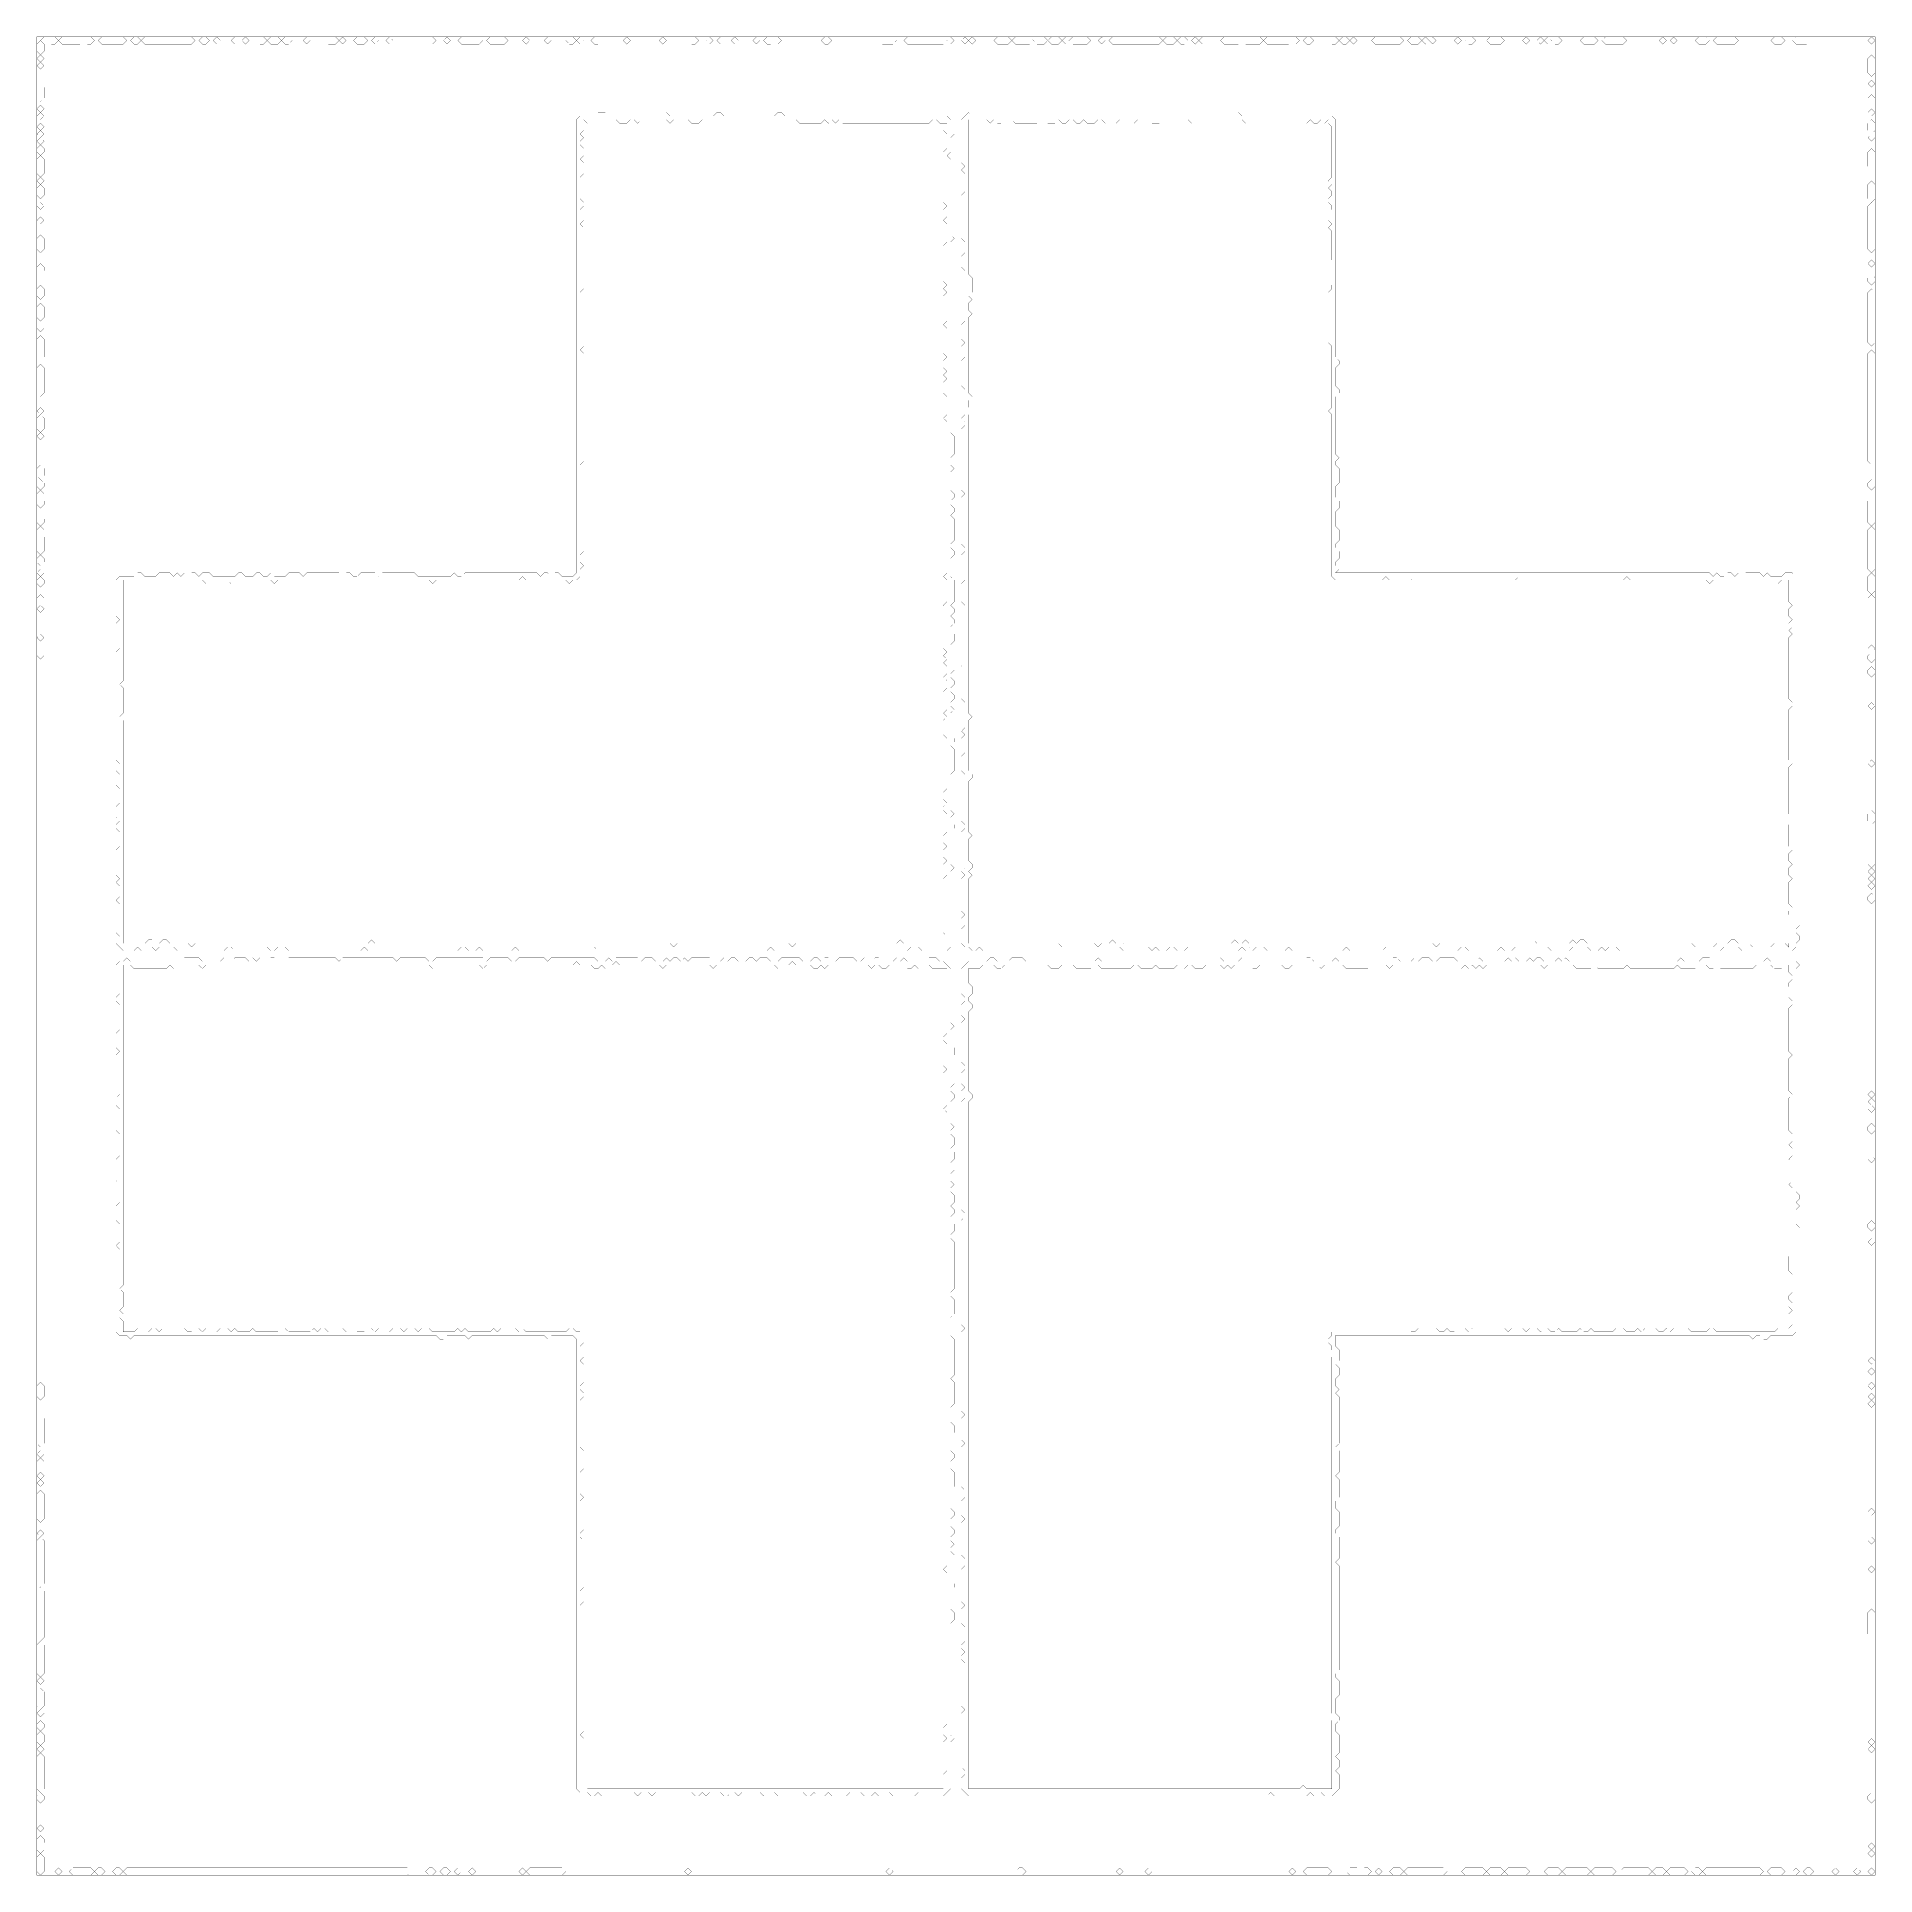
# Model space of a CAD drawing. Header units: metres. Extents: x 0 to 5082, y -5082 to 0.
import ezdxf

# ---------------------------------------------------------------- set-up
doc = ezdxf.new("R2010")
doc.units = ezdxf.units.M
doc.layers.add('conductor', color=1, linetype='Continuous')
doc.layers.add('substrate', color=5, linetype='Continuous')

msp = doc.modelspace()

# ---------------------------------------------------------------- linework, layer by layer
at = {"layer": 'conductor', "const_width": 0.5}
for points in [[(1511.7, -228.7), (1511.7, -238.7), (1511.7, -248.6), (1511.7, -258.6), (1501.7, -268.5), (1511.7, -278.5), (1501.7, -288.4), (1501.7, -298.4), (1511.7, -308.3), (1511.7, -318.2), (1511.7, -328.2), (1501.7, -338.1), (1511.7, -348.1), (1511.7, -358), (1511.7, -368), (1511.7, -377.9), (1501.7, -387.9), (1501.7, -397.8), (1501.7, -407.8), (1501.7, -417.7), (1501.7, -427.6), (1511.7, -437.6), (1501.7, -447.5), (1511.7, -457.5), (1511.7, -467.4), (1501.7, -477.4), (1511.7, -487.3), (1511.7, -497.3), (1511.7, -507.2), (1501.7, -517.2), (1511.7, -527.1), (1511.7, -537), (1511.7, -547), (1511.7, -556.9), (1511.7, -566.9), (1511.7, -576.8), (1511.7, -586.8), (1511.7, -596.7), (1511.7, -606.7), (1511.7, -616.6), (1511.7, -626.6), (1511.7, -636.5), (1511.7, -646.4), (1511.7, -656.4), (1511.7, -666.3), (1511.7, -676.3), (1511.7, -686.2), (1511.7, -696.2), (1501.7, -706.1), (1501.7, -716.1), (1511.7, -726), (1511.7, -736), (1511.7, -745.9), (1511.7, -755.8), (1511.7, -765.8), (1511.7, -775.7), (1511.7, -785.7), (1511.7, -795.6), (1511.7, -805.6), (1511.7, -815.5), (1511.7, -825.5), (1511.7, -835.4), (1511.7, -845.4), (1511.7, -855.3), (1501.7, -865.2), (1511.7, -875.2), (1511.7, -885.1), (1511.7, -895.1), (1511.7, -905), (1511.7, -915), (1511.7, -924.9), (1511.7, -934.9), (1511.7, -944.8), (1511.7, -954.8), (1511.7, -964.7), (1511.7, -974.6), (1511.7, -984.6), (1511.7, -994.5), (1511.7, -1004.5), (1511.7, -1014.4), (1511.7, -1024.4), (1511.7, -1034.3), (1511.7, -1044.3), (1511.7, -1054.2), (1511.7, -1064.1), (1511.7, -1074.1), (1511.7, -1084), (1511.7, -1094), (1511.7, -1103.9), (1511.7, -1113.9), (1511.7, -1123.8), (1511.7, -1133.8), (1511.7, -1143.7), (1511.7, -1153.7), (1511.7, -1163.6), (1511.7, -1173.5), (1501.7, -1183.5), (1501.7, -1193.4), (1511.7, -1203.4), (1511.7, -1213.3), (1511.7, -1223.3), (1511.7, -1233.2), (1511.7, -1243.2), (1511.7, -1253.1), (1511.7, -1263.1), (1511.7, -1273), (1511.7, -1282.9), (1511.7, -1292.9), (1511.7, -1302.8), (1511.7, -1312.8), (1511.7, -1322.7), (1511.7, -1332.7), (1511.7, -1342.6), (1511.7, -1352.6), (1511.7, -1362.5), (1511.7, -1372.5), (1511.7, -1382.4), (1511.7, -1392.3), (1511.7, -1402.3), (1511.7, -1412.2), (1511.7, -1422.2), (1501.7, -1432.1), (1501.7, -1442.1), (1501.7, -1452), (1511.7, -1462), (1501.7, -1471.9), (1501.7, -1481.9), (1501.7, -1491.8), (1491.8, -1501.7), (1481.9, -1501.7), (1471.9, -1511.7), (1462, -1501.7), (1452, -1501.7), (1442.1, -1501.7), (1432.1, -1501.7), (1422.2, -1501.7), (1412.2, -1501.7), (1402.3, -1501.7), (1392.3, -1501.7), (1382.4, -1501.7), (1372.5, -1501.7), (1362.5, -1501.7), (1352.6, -1501.7), (1342.6, -1491.8), (1332.7, -1501.7), (1322.7, -1501.7), (1312.8, -1501.7), (1302.8, -1501.7), (1292.9, -1501.7), (1282.9, -1501.7), (1273, -1501.7), (1263.1, -1501.7), (1253.1, -1501.7), (1243.2, -1501.7), (1233.2, -1501.7), (1223.3, -1501.7), (1213.3, -1501.7), (1203.4, -1501.7), (1193.4, -1501.7), (1183.5, -1501.7), (1173.5, -1501.7), (1163.6, -1501.7), (1153.7, -1501.7), (1143.7, -1501.7), (1133.8, -1501.7), (1123.8, -1501.7), (1113.9, -1501.7), (1103.9, -1501.7), (1094, -1511.7), (1084, -1501.7), (1074.1, -1501.7), (1064.1, -1501.7), (1054.2, -1501.7), (1044.3, -1501.7), (1034.3, -1501.7), (1024.4, -1501.7), (1014.4, -1501.7), (1004.5, -1501.7), (994.5, -1501.7), (984.6, -1501.7), (974.6, -1501.7), (964.7, -1501.7), (954.8, -1501.7), (944.8, -1501.7), (934.9, -1501.7), (924.9, -1501.7), (915, -1501.7), (905, -1501.7), (895.1, -1501.7), (885.1, -1501.7), (875.2, -1501.7), (865.2, -1501.7), (855.3, -1501.7), (845.4, -1501.7), (835.4, -1501.7), (825.5, -1501.7), (815.5, -1501.7), (805.6, -1501.7), (795.6, -1501.7), (785.7, -1501.7), (775.7, -1501.7), (765.8, -1501.7), (755.8, -1501.7), (745.9, -1501.7), (736, -1501.7), (726, -1501.7), (716.1, -1501.7), (706.1, -1501.7), (696.2, -1501.7), (686.2, -1501.7), (676.3, -1501.7), (666.3, -1501.7), (656.4, -1511.7), (646.4, -1501.7), (636.5, -1501.7), (626.6, -1501.7), (616.6, -1501.7), (606.7, -1501.7), (596.7, -1501.7), (586.8, -1501.7), (576.8, -1501.7), (566.9, -1501.7), (556.9, -1501.7), (547, -1501.7), (537, -1511.7), (527.1, -1501.7), (517.2, -1501.7), (507.2, -1501.7), (497.3, -1501.7), (487.3, -1511.7), (477.4, -1511.7), (467.4, -1511.7), (457.5, -1501.7), (447.5, -1501.7), (437.6, -1501.7), (427.6, -1501.7), (417.7, -1501.7), (407.8, -1501.7), (397.8, -1501.7), (387.9, -1501.7), (377.9, -1501.7), (368, -1501.7), (358, -1501.7), (348.1, -1501.7), (338.1, -1501.7), (328.2, -1501.7), (318.2, -1501.7), (308.3, -1501.7), (298.4, -1501.7), (288.4, -1501.7), (278.5, -1501.7), (268.5, -1501.7), (258.6, -1501.7), (248.6, -1501.7), (238.7, -1501.7), (238.7, -1511.7), (238.7, -1521.6), (238.7, -1531.6), (238.7, -1541.5), (238.7, -1551.5), (238.7, -1561.4), (238.7, -1571.4), (238.7, -1581.3), (238.7, -1591.2), (238.7, -1601.2), (238.7, -1611.1), (238.7, -1621.1), (238.7, -1631), (238.7, -1641), (238.7, -1650.9), (238.7, -1660.9), (238.7, -1670.8), (238.7, -1680.8), (238.7, -1690.7), (238.7, -1700.6), (238.7, -1710.6), (238.7, -1720.5), (238.7, -1730.5), (238.7, -1740.4), (238.7, -1750.4), (238.7, -1760.3), (238.7, -1770.3), (238.7, -1780.2), (228.7, -1790.2), (238.7, -1800.1), (238.7, -1810), (238.7, -1820), (238.7, -1829.9), (238.7, -1839.9), (238.7, -1849.8), (238.7, -1859.8), (238.7, -1869.7), (228.7, -1879.7), (238.7, -1889.6), (238.7, -1899.6), (238.7, -1909.5), (238.7, -1919.4), (238.7, -1929.4), (238.7, -1939.3), (238.7, -1949.3), (238.7, -1959.2), (238.7, -1969.2), (238.7, -1979.1), (238.7, -1989.1), (238.7, -1999), (238.7, -2009), (238.7, -2018.9), (238.7, -2028.8), (238.7, -2038.8), (238.7, -2048.7), (238.7, -2058.7), (238.7, -2068.6), (238.7, -2078.6), (238.7, -2088.5), (238.7, -2098.5), (238.7, -2108.4), (238.7, -2118.4), (238.7, -2128.3), (238.7, -2138.2), (238.7, -2148.2), (238.7, -2158.1), (238.7, -2168.1), (238.7, -2178), (238.7, -2188), (238.7, -2197.9), (238.7, -2207.9), (238.7, -2217.8), (238.7, -2227.8), (238.7, -2237.7), (238.7, -2247.6), (238.7, -2257.6), (238.7, -2267.5), (238.7, -2277.5), (238.7, -2287.4), (238.7, -2297.4), (238.7, -2307.3), (238.7, -2317.3), (238.7, -2327.2), (238.7, -2337.1), (238.7, -2347.1), (238.7, -2357), (238.7, -2367), (238.7, -2376.9), (238.7, -2386.9), (238.7, -2396.8), (238.7, -2406.8), (238.7, -2416.7), (238.7, -2426.7), (238.7, -2436.6), (238.7, -2446.5), (238.7, -2456.5), (238.7, -2466.4), (238.7, -2476.4), (238.7, -2486.3), (238.7, -2496.3), (238.7, -2506.2), (248.6, -2506.2), (258.6, -2506.2), (268.5, -2506.2), (278.5, -2506.2), (288.4, -2506.2), (298.4, -2506.2), (308.3, -2496.3), (318.2, -2496.3), (328.2, -2506.2), (338.1, -2506.2), (348.1, -2496.3), (358, -2496.3), (368, -2506.2), (377.9, -2506.2), (387.9, -2506.2), (397.8, -2506.2), (407.8, -2506.2), (417.7, -2506.2), (427.6, -2516.2), (437.6, -2506.2), (447.5, -2506.2), (457.5, -2506.2), (467.4, -2506.2), (477.4, -2506.2), (487.3, -2506.2), (497.3, -2506.2), (507.2, -2506.2), (517.2, -2506.2), (527.1, -2506.2), (537, -2506.2), (547, -2506.2), (556.9, -2506.2), (566.9, -2506.2), (576.8, -2506.2), (586.8, -2506.2), (596.7, -2506.2), (606.7, -2506.2), (616.6, -2506.2), (626.6, -2506.2), (636.5, -2506.2), (646.4, -2506.2), (656.4, -2506.2), (666.3, -2506.2), (676.3, -2506.2), (686.2, -2506.2), (696.2, -2506.2), (706.1, -2506.2), (716.1, -2506.2), (726, -2506.2), (736, -2506.2), (745.9, -2506.2), (755.8, -2506.2), (765.8, -2506.2), (775.7, -2506.2), (785.7, -2506.2), (795.6, -2506.2), (805.6, -2506.2), (815.5, -2506.2), (825.5, -2506.2), (835.4, -2506.2), (845.4, -2506.2), (855.3, -2506.2), (865.2, -2506.2), (875.2, -2506.2), (885.1, -2506.2), (895.1, -2506.2), (905, -2506.2), (915, -2506.2), (924.9, -2496.3), (934.9, -2506.2), (944.8, -2506.2), (954.8, -2506.2), (964.7, -2506.2), (974.6, -2506.2), (984.6, -2506.2), (994.5, -2506.2), (1004.5, -2506.2), (1014.4, -2506.2), (1024.4, -2506.2), (1034.3, -2506.2), (1044.3, -2506.2), (1054.2, -2506.2), (1064.1, -2506.2), (1074.1, -2506.2), (1084, -2496.3), (1094, -2506.2), (1103.9, -2506.2), (1113.9, -2506.2), (1123.8, -2506.2), (1133.8, -2506.2), (1143.7, -2506.2), (1153.7, -2506.2), (1163.6, -2506.2), (1173.5, -2506.2), (1183.5, -2506.2), (1193.4, -2506.2), (1203.4, -2506.2), (1213.3, -2506.2), (1223.3, -2506.2), (1233.2, -2506.2), (1243.2, -2506.2), (1253.1, -2506.2), (1263.1, -2506.2), (1273, -2506.2), (1282.9, -2506.2), (1292.9, -2506.2), (1302.8, -2506.2), (1312.8, -2506.2), (1322.7, -2506.2), (1332.7, -2506.2), (1342.6, -2506.2), (1352.6, -2506.2), (1362.5, -2506.2), (1372.5, -2506.2), (1382.4, -2506.2), (1392.3, -2506.2), (1402.3, -2506.2), (1412.2, -2506.2), (1422.2, -2506.2), (1432.1, -2506.2), (1442.1, -2506.2), (1452, -2506.2), (1462, -2506.2), (1471.9, -2506.2), (1481.9, -2506.2), (1491.8, -2506.2), (1501.7, -2506.2), (1511.7, -2506.2), (1521.6, -2506.2), (1531.6, -2506.2), (1541.5, -2506.2), (1551.5, -2506.2), (1561.4, -2506.2), (1571.4, -2506.2), (1581.3, -2506.2), (1591.2, -2506.2), (1601.2, -2506.2), (1611.1, -2506.2), (1621.1, -2506.2), (1631, -2506.2), (1641, -2506.2), (1650.9, -2506.2), (1660.9, -2506.2), (1670.8, -2506.2), (1680.8, -2506.2), (1690.7, -2506.2), (1700.6, -2506.2), (1710.6, -2506.2), (1720.5, -2506.2), (1730.5, -2506.2), (1740.4, -2506.2), (1750.4, -2506.2), (1760.3, -2516.2), (1770.3, -2506.2), (1780.2, -2506.2), (1790.2, -2506.2), (1800.1, -2506.2), (1810, -2506.2), (1820, -2506.2), (1829.9, -2506.2), (1839.9, -2506.2), (1849.8, -2506.2), (1859.8, -2506.2), (1869.7, -2506.2), (1879.7, -2506.2), (1889.6, -2506.2), (1899.6, -2506.2), (1909.5, -2506.2), (1919.4, -2506.2), (1929.4, -2506.2), (1939.3, -2506.2), (1949.3, -2506.2), (1959.2, -2506.2), (1969.2, -2506.2), (1979.1, -2506.2), (1989.1, -2506.2), (1999, -2506.2), (2009, -2506.2), (2018.9, -2506.2), (2028.8, -2506.2), (2038.8, -2506.2), (2048.7, -2506.2), (2058.7, -2506.2), (2068.6, -2506.2), (2078.6, -2506.2), (2088.5, -2516.2), (2098.5, -2506.2), (2108.4, -2506.2), (2118.4, -2506.2), (2128.3, -2506.2), (2138.2, -2506.2), (2148.2, -2506.2), (2158.1, -2506.2), (2168.1, -2506.2), (2178, -2506.2), (2188, -2506.2), (2197.9, -2506.2), (2207.9, -2506.2), (2217.8, -2506.2), (2227.8, -2506.2), (2237.7, -2506.2), (2247.6, -2506.2), (2257.6, -2506.2), (2267.5, -2506.2), (2277.5, -2506.2), (2287.4, -2506.2), (2297.4, -2506.2), (2307.3, -2506.2), (2317.3, -2506.2), (2327.2, -2506.2), (2337.1, -2506.2), (2347.1, -2506.2), (2357, -2506.2), (2367, -2506.2), (2376.9, -2506.2), (2386.9, -2496.3), (2396.8, -2506.2), (2406.8, -2506.2), (2416.7, -2506.2), (2426.7, -2506.2), (2436.6, -2506.2), (2446.5, -2506.2), (2456.5, -2506.2), (2466.4, -2506.2), (2476.4, -2506.2), (2486.3, -2506.2), (2496.3, -2506.2), (2506.2, -2506.2), (2516.2, -2496.3), (2516.2, -2486.3), (2506.2, -2476.4), (2506.2, -2466.4), (2506.2, -2456.5), (2506.2, -2446.5), (2506.2, -2436.6), (2506.2, -2426.7), (2506.2, -2416.7), (2506.2, -2406.8), (2506.2, -2396.8), (2506.2, -2386.9), (2506.2, -2376.9), (2506.2, -2367), (2506.2, -2357), (2506.2, -2347.1), (2506.2, -2337.1), (2506.2, -2327.2), (2516.2, -2317.3), (2516.2, -2307.3), (2516.2, -2297.4), (2506.2, -2287.4), (2516.2, -2277.5), (2506.2, -2267.5), (2516.2, -2257.6), (2506.2, -2247.6), (2516.2, -2237.7), (2506.2, -2227.8), (2506.2, -2217.8), (2506.2, -2207.9), (2516.2, -2197.9), (2516.2, -2188), (2516.2, -2178), (2516.2, -2168.1), (2516.2, -2158.1), (2516.2, -2148.2), (2506.2, -2138.2), (2506.2, -2128.3), (2516.2, -2118.4), (2506.2, -2108.4), (2506.2, -2098.5), (2506.2, -2088.5), (2516.2, -2078.6), (2516.2, -2068.6), (2516.2, -2058.7), (2516.2, -2048.7), (2516.2, -2038.8), (2516.2, -2028.8), (2516.2, -2018.9), (2516.2, -2009), (2516.2, -1999), (2516.2, -1989.1), (2516.2, -1979.1), (2516.2, -1969.2), (2516.2, -1959.2), (2516.2, -1949.3), (2516.2, -1939.3), (2506.2, -1929.4), (2516.2, -1919.4), (2506.2, -1909.5), (2506.2, -1899.6), (2506.2, -1889.6), (2516.2, -1879.7), (2506.2, -1869.7), (2516.2, -1859.8), (2516.2, -1849.8), (2516.2, -1839.9), (2516.2, -1829.9), (2516.2, -1820), (2506.2, -1810), (2516.2, -1800.1), (2516.2, -1790.2), (2516.2, -1780.2), (2506.2, -1770.3), (2516.2, -1760.3), (2516.2, -1750.4), (2516.2, -1740.4), (2506.2, -1730.5), (2516.2, -1720.5), (2506.2, -1710.6), (2516.2, -1700.6), (2506.2, -1690.7), (2516.2, -1680.8), (2516.2, -1670.8), (2516.2, -1660.9), (2516.2, -1650.9), (2516.2, -1641), (2516.2, -1631), (2516.2, -1621.1), (2516.2, -1611.1), (2516.2, -1601.2), (2516.2, -1591.2), (2516.2, -1581.3), (2506.2, -1571.4), (2516.2, -1561.4), (2516.2, -1551.5), (2516.2, -1541.5), (2516.2, -1531.6), (2516.2, -1521.6), (2516.2, -1511.7), (2516.2, -1501.7), (2506.2, -1491.8), (2516.2, -1481.9), (2516.2, -1471.9), (2516.2, -1462), (2516.2, -1452), (2516.2, -1442.1), (2516.2, -1432.1), (2516.2, -1422.2), (2516.2, -1412.2), (2516.2, -1402.3), (2516.2, -1392.3), (2516.2, -1382.4), (2516.2, -1372.5), (2516.2, -1362.5), (2516.2, -1352.6), (2516.2, -1342.6), (2516.2, -1332.7), (2516.2, -1322.7), (2516.2, -1312.8), (2516.2, -1302.8), (2516.2, -1292.9), (2516.2, -1282.9), (2516.2, -1273), (2516.2, -1263.1), (2516.2, -1253.1), (2516.2, -1243.2), (2516.2, -1233.2), (2516.2, -1223.3), (2516.2, -1213.3), (2516.2, -1203.4), (2516.2, -1193.4), (2516.2, -1183.5), (2516.2, -1173.5), (2516.2, -1163.6), (2516.2, -1153.7), (2516.2, -1143.7), (2516.2, -1133.8), (2516.2, -1123.8), (2516.2, -1113.9), (2516.2, -1103.9), (2516.2, -1094), (2516.2, -1084), (2516.2, -1074.1), (2516.2, -1064.1), (2506.2, -1054.2), (2516.2, -1044.3), (2516.2, -1034.3), (2516.2, -1024.4), (2516.2, -1014.4), (2516.2, -1004.5), (2516.2, -994.5), (2506.2, -984.6), (2506.2, -974.6), (2506.2, -964.7), (2506.2, -954.8), (2516.2, -944.8), (2506.2, -934.9), (2516.2, -924.9), (2506.2, -915), (2506.2, -905), (2506.2, -895.1), (2516.2, -885.1), (2506.2, -875.2), (2516.2, -865.2), (2516.2, -855.3), (2516.2, -845.4), (2516.2, -835.4), (2516.2, -825.5), (2516.2, -815.5), (2516.2, -805.6), (2506.2, -795.6), (2516.2, -785.7), (2516.2, -775.7), (2516.2, -765.8), (2506.2, -755.8), (2506.2, -745.9), (2506.2, -736), (2506.2, -726), (2506.2, -716.1), (2516.2, -706.1), (2506.2, -696.2), (2516.2, -686.2), (2506.2, -676.3), (2506.2, -666.3), (2506.2, -656.4), (2506.2, -646.4), (2506.2, -636.5), (2506.2, -626.6), (2506.2, -616.6), (2506.2, -606.7), (2506.2, -596.7), (2506.2, -586.8), (2506.2, -576.8), (2516.2, -566.9), (2516.2, -556.9), (2516.2, -547), (2516.2, -537), (2516.2, -527.1), (2516.2, -517.2), (2506.2, -507.2), (2516.2, -497.3), (2516.2, -487.3), (2506.2, -477.4), (2516.2, -467.4), (2506.2, -457.5), (2506.2, -447.5), (2506.2, -437.6), (2506.2, -427.6), (2506.2, -417.7), (2506.2, -407.8), (2506.2, -397.8), (2506.2, -387.9), (2506.2, -377.9), (2506.2, -368), (2506.2, -358), (2506.2, -348.1), (2506.2, -338.1), (2506.2, -328.2), (2506.2, -318.2), (2516.2, -308.3), (2516.2, -298.4), (2516.2, -288.4), (2516.2, -278.5), (2516.2, -268.5), (2506.2, -258.6), (2516.2, -248.6), (2516.2, -238.7), (2506.2, -238.7), (2496.3, -238.7), (2486.3, -228.7), (2476.4, -228.7), (2466.4, -238.7), (2456.5, -238.7), (2446.5, -238.7), (2436.6, -238.7), (2426.7, -238.7), (2416.7, -238.7), (2406.8, -238.7), (2396.8, -238.7), (2386.9, -238.7), (2376.9, -238.7), (2367, -238.7), (2357, -238.7), (2347.1, -238.7), (2337.1, -238.7), (2327.2, -238.7), (2317.3, -238.7), (2307.3, -238.7), (2297.4, -238.7), (2287.4, -238.7), (2277.5, -238.7), (2267.5, -238.7), (2257.6, -238.7), (2247.6, -238.7), (2237.7, -238.7), (2227.8, -238.7), (2217.8, -228.7), (2207.9, -238.7), (2197.9, -228.7), (2188, -238.7), (2178, -228.7), (2168.1, -238.7), (2158.1, -238.7), (2148.2, -238.7), (2138.2, -238.7), (2128.3, -238.7), (2118.4, -238.7), (2108.4, -238.7), (2098.5, -228.7), (2088.5, -228.7), (2078.6, -228.7), (2068.6, -228.7), (2058.7, -228.7), (2048.7, -228.7), (2038.8, -228.7), (2028.8, -228.7), (2018.9, -228.7), (2009, -228.7), (1999, -228.7), (1989.1, -228.7), (1979.1, -228.7), (1969.2, -228.7), (1959.2, -228.7), (1949.3, -228.7), (1939.3, -228.7), (1929.4, -228.7), (1919.4, -228.7), (1909.5, -228.7), (1899.6, -228.7), (1889.6, -228.7), (1879.7, -228.7), (1869.7, -228.7), (1859.8, -228.7), (1849.8, -228.7), (1839.9, -228.7), (1829.9, -238.7), (1820, -238.7), (1810, -238.7), (1800.1, -228.7), (1790.2, -228.7), (1780.2, -228.7), (1770.3, -228.7), (1760.3, -228.7), (1750.4, -238.7), (1740.4, -228.7), (1730.5, -228.7), (1720.5, -228.7), (1710.6, -228.7), (1700.6, -228.7), (1690.7, -228.7), (1680.8, -228.7), (1670.8, -228.7), (1660.9, -238.7), (1650.9, -228.7), (1641, -228.7), (1631, -238.7), (1621.1, -238.7), (1611.1, -238.7), (1601.2, -228.7), (1591.2, -228.7), (1581.3, -228.7), (1571.4, -228.7), (1561.4, -228.7), (1551.5, -228.7), (1541.5, -228.7), (1531.6, -228.7), (1521.6, -238.7)], [(2575.8, -228.7), (2575.8, -238.7), (2575.8, -248.6), (2575.8, -258.6), (2575.8, -268.5), (2575.8, -278.5), (2575.8, -288.4), (2575.8, -298.4), (2575.8, -308.3), (2575.8, -318.2), (2575.8, -328.2), (2575.8, -338.1), (2575.8, -348.1), (2575.8, -358), (2575.8, -368), (2575.8, -377.9), (2575.8, -387.9), (2575.8, -397.8), (2575.8, -407.8), (2575.8, -417.7), (2575.8, -427.6), (2575.8, -437.6), (2575.8, -447.5), (2575.8, -457.5), (2575.8, -467.4), (2575.8, -477.4), (2575.8, -487.3), (2575.8, -497.3), (2575.8, -507.2), (2575.8, -517.2), (2575.8, -527.1), (2575.8, -537), (2575.8, -547), (2575.8, -556.9), (2575.8, -566.9), (2575.8, -576.8), (2575.8, -586.8), (2575.8, -596.7), (2575.8, -606.7), (2575.8, -616.6), (2575.8, -626.6), (2575.8, -636.5), (2575.8, -646.4), (2575.8, -656.4), (2585.8, -666.3), (2585.8, -676.3), (2585.8, -686.2), (2585.8, -696.2), (2585.8, -706.1), (2575.8, -716.1), (2585.8, -726), (2575.8, -736), (2575.8, -745.9), (2575.8, -755.8), (2585.8, -765.8), (2575.8, -775.7), (2575.8, -785.7), (2575.8, -795.6), (2575.8, -805.6), (2575.8, -815.5), (2575.8, -825.5), (2575.8, -835.4), (2575.8, -845.4), (2575.8, -855.3), (2575.8, -865.2), (2575.8, -875.2), (2575.8, -885.1), (2575.8, -895.1), (2575.8, -905), (2575.8, -915), (2575.8, -924.9), (2575.8, -934.9), (2575.8, -944.8), (2575.8, -954.8), (2575.8, -964.7), (2575.8, -974.6), (2575.8, -984.6), (2585.8, -994.5), (2575.8, -1004.5), (2575.8, -1014.4), (2575.8, -1024.4), (2585.8, -1034.3), (2575.8, -1044.3), (2575.8, -1054.2), (2575.8, -1064.1), (2575.8, -1074.1), (2575.8, -1084), (2575.8, -1094), (2575.8, -1103.9), (2575.8, -1113.9), (2575.8, -1123.8), (2575.8, -1133.8), (2575.8, -1143.7), (2575.8, -1153.7), (2575.8, -1163.6), (2575.8, -1173.5), (2575.8, -1183.5), (2575.8, -1193.4), (2575.8, -1203.4), (2575.8, -1213.3), (2575.8, -1223.3), (2575.8, -1233.2), (2575.8, -1243.2), (2575.8, -1253.1), (2575.8, -1263.1), (2575.8, -1273), (2575.8, -1282.9), (2575.8, -1292.9), (2575.8, -1302.8), (2575.8, -1312.8), (2575.8, -1322.7), (2575.8, -1332.7), (2575.8, -1342.6), (2575.8, -1352.6), (2575.8, -1362.5), (2575.8, -1372.5), (2575.8, -1382.4), (2575.8, -1392.3), (2575.8, -1402.3), (2575.8, -1412.2), (2575.8, -1422.2), (2575.8, -1432.1), (2575.8, -1442.1), (2575.8, -1452), (2575.8, -1462), (2575.8, -1471.9), (2575.8, -1481.9), (2575.8, -1491.8), (2575.8, -1501.7), (2575.8, -1511.7), (2575.8, -1521.6), (2575.8, -1531.6), (2575.8, -1541.5), (2575.8, -1551.5), (2575.8, -1561.4), (2575.8, -1571.4), (2575.8, -1581.3), (2575.8, -1591.2), (2575.8, -1601.2), (2575.8, -1611.1), (2575.8, -1621.1), (2575.8, -1631), (2575.8, -1641), (2575.8, -1650.9), (2575.8, -1660.9), (2575.8, -1670.8), (2575.8, -1680.8), (2575.8, -1690.7), (2575.8, -1700.6), (2575.8, -1710.6), (2575.8, -1720.5), (2575.8, -1730.5), (2575.8, -1740.4), (2575.8, -1750.4), (2575.8, -1760.3), (2575.8, -1770.3), (2575.8, -1780.2), (2575.8, -1790.2), (2575.8, -1800.1), (2575.8, -1810), (2575.8, -1820), (2575.8, -1829.9), (2575.8, -1839.9), (2575.8, -1849.8), (2575.8, -1859.8), (2575.8, -1869.7), (2585.8, -1879.7), (2575.8, -1889.6), (2575.8, -1899.6), (2575.8, -1909.5), (2575.8, -1919.4), (2575.8, -1929.4), (2575.8, -1939.3), (2575.8, -1949.3), (2575.8, -1959.2), (2575.8, -1969.2), (2575.8, -1979.1), (2575.8, -1989.1), (2575.8, -1999), (2575.8, -2009), (2575.8, -2018.9), (2575.8, -2028.8), (2585.8, -2038.8), (2585.8, -2048.7), (2575.8, -2058.7), (2575.8, -2068.6), (2575.8, -2078.6), (2575.8, -2088.5), (2575.8, -2098.5), (2575.8, -2108.4), (2575.8, -2118.4), (2575.8, -2128.3), (2575.8, -2138.2), (2575.8, -2148.2), (2575.8, -2158.1), (2575.8, -2168.1), (2575.8, -2178), (2575.8, -2188), (2575.8, -2197.9), (2585.8, -2207.9), (2575.8, -2217.8), (2575.8, -2227.8), (2575.8, -2237.7), (2575.8, -2247.6), (2575.8, -2257.6), (2575.8, -2267.5), (2575.8, -2277.5), (2585.8, -2287.4), (2585.8, -2297.4), (2575.8, -2307.3), (2585.8, -2317.3), (2575.8, -2327.2), (2575.8, -2337.1), (2575.8, -2347.1), (2575.8, -2357), (2575.8, -2367), (2575.8, -2376.9), (2575.8, -2386.9), (2575.8, -2396.8), (2575.8, -2406.8), (2575.8, -2416.7), (2575.8, -2426.7), (2575.8, -2436.6), (2575.8, -2446.5), (2575.8, -2456.5), (2575.8, -2466.4), (2575.8, -2476.4), (2575.8, -2486.3), (2575.8, -2496.3), (2575.8, -2506.2), (2585.8, -2506.2), (2595.7, -2506.2), (2605.7, -2506.2), (2615.6, -2506.2), (2625.6, -2506.2), (2635.5, -2506.2), (2645.5, -2506.2), (2655.4, -2506.2), (2665.3, -2506.2), (2675.3, -2506.2), (2685.2, -2506.2), (2695.2, -2506.2), (2705.1, -2506.2), (2715.1, -2506.2), (2725, -2506.2), (2735, -2506.2), (2744.9, -2506.2), (2754.9, -2506.2), (2764.8, -2506.2), (2774.7, -2506.2), (2784.7, -2506.2), (2794.6, -2506.2), (2804.6, -2506.2), (2814.5, -2506.2), (2824.5, -2506.2), (2834.4, -2516.2), (2844.4, -2506.2), (2854.3, -2506.2), (2864.2, -2506.2), (2874.2, -2506.2), (2884.1, -2506.2), (2894.1, -2506.2), (2904, -2506.2), (2914, -2506.2), (2923.9, -2506.2), (2933.9, -2516.2), (2943.8, -2506.2), (2953.8, -2506.2), (2963.7, -2506.2), (2973.6, -2496.3), (2983.6, -2506.2), (2993.5, -2496.3), (3003.5, -2506.2), (3013.4, -2506.2), (3023.4, -2506.2), (3033.3, -2506.2), (3043.3, -2506.2), (3053.2, -2506.2), (3063.2, -2506.2), (3073.1, -2506.2), (3083, -2506.2), (3093, -2506.2), (3102.9, -2506.2), (3112.9, -2506.2), (3122.8, -2506.2), (3132.8, -2506.2), (3142.7, -2506.2), (3152.7, -2506.2), (3162.6, -2506.2), (3172.6, -2506.2), (3182.5, -2506.2), (3192.4, -2506.2), (3202.4, -2506.2), (3212.3, -2506.2), (3222.3, -2506.2), (3232.2, -2506.2), (3242.2, -2506.2), (3252.1, -2506.2), (3262.1, -2506.2), (3272, -2506.2), (3282, -2506.2), (3291.9, -2506.2), (3301.8, -2506.2), (3311.8, -2496.3), (3321.7, -2506.2), (3331.7, -2506.2), (3341.6, -2496.3), (3351.6, -2506.2), (3361.5, -2506.2), (3371.5, -2506.2), (3381.4, -2506.2), (3391.4, -2506.2), (3401.3, -2506.2), (3411.2, -2506.2), (3421.2, -2506.2), (3431.1, -2506.2), (3441.1, -2506.2), (3451, -2506.2), (3461, -2506.2), (3470.9, -2506.2), (3480.9, -2506.2), (3490.8, -2506.2), (3500.8, -2506.2), (3510.7, -2506.2), (3520.6, -2506.2), (3530.6, -2506.2), (3540.5, -2506.2), (3550.5, -2506.2), (3560.4, -2506.2), (3570.4, -2506.2), (3580.3, -2506.2), (3590.3, -2506.2), (3600.2, -2506.2), (3610.1, -2506.2), (3620.1, -2506.2), (3630, -2506.2), (3640, -2506.2), (3649.9, -2506.2), (3659.9, -2506.2), (3669.8, -2506.2), (3679.8, -2506.2), (3689.7, -2506.2), (3699.7, -2506.2), (3709.6, -2506.2), (3719.5, -2506.2), (3729.5, -2506.2), (3739.4, -2506.2), (3749.4, -2506.2), (3759.3, -2506.2), (3769.3, -2506.2), (3779.2, -2506.2), (3789.2, -2506.2), (3799.1, -2506.2), (3809.1, -2506.2), (3819, -2506.2), (3828.9, -2506.2), (3838.9, -2506.2), (3848.8, -2506.2), (3858.8, -2506.2), (3868.7, -2516.2), (3878.7, -2506.2), (3888.6, -2506.2), (3898.6, -2506.2), (3908.5, -2506.2), (3918.5, -2506.2), (3928.4, -2506.2), (3938.3, -2506.2), (3948.3, -2496.3), (3958.2, -2506.2), (3968.2, -2506.2), (3978.1, -2506.2), (3988.1, -2506.2), (3998, -2506.2), (4008, -2506.2), (4017.9, -2506.2), (4027.9, -2506.2), (4037.8, -2506.2), (4047.7, -2506.2), (4057.7, -2506.2), (4067.6, -2506.2), (4077.6, -2506.2), (4087.5, -2506.2), (4097.5, -2506.2), (4107.4, -2506.2), (4117.4, -2506.2), (4127.3, -2506.2), (4137.2, -2496.3), (4147.2, -2506.2), (4157.1, -2506.2), (4167.1, -2506.2), (4177, -2506.2), (4187, -2506.2), (4196.9, -2506.2), (4206.9, -2506.2), (4216.8, -2506.2), (4226.8, -2506.2), (4236.7, -2506.2), (4246.6, -2496.3), (4256.6, -2506.2), (4266.5, -2496.3), (4276.5, -2496.3), (4286.4, -2506.2), (4296.4, -2506.2), (4306.3, -2506.2), (4316.3, -2506.2), (4326.2, -2506.2), (4336.2, -2506.2), (4346.1, -2506.2), (4356, -2506.2), (4366, -2506.2), (4375.9, -2506.2), (4385.9, -2506.2), (4395.8, -2506.2), (4405.8, -2506.2), (4415.7, -2506.2), (4425.7, -2506.2), (4435.6, -2506.2), (4445.6, -2506.2), (4455.5, -2506.2), (4465.4, -2506.2), (4475.4, -2506.2), (4485.3, -2506.2), (4495.3, -2506.2), (4505.2, -2506.2), (4515.2, -2506.2), (4525.1, -2506.2), (4535.1, -2506.2), (4545, -2506.2), (4555, -2506.2), (4564.9, -2506.2), (4574.8, -2506.2), (4584.8, -2516.2), (4594.7, -2516.2), (4604.7, -2516.2), (4614.6, -2516.2), (4624.6, -2516.2), (4634.5, -2516.2), (4644.5, -2506.2), (4654.4, -2506.2), (4664.4, -2506.2), (4674.3, -2506.2), (4684.2, -2496.3), (4694.2, -2496.3), (4704.1, -2506.2), (4714.1, -2506.2), (4724, -2506.2), (4734, -2506.2), (4743.9, -2516.2), (4753.9, -2516.2), (4763.8, -2516.2), (4773.8, -2516.2), (4783.7, -2516.2), (4793.6, -2516.2), (4803.6, -2506.2), (4813.5, -2506.2), (4823.5, -2506.2), (4833.4, -2506.2), (4843.4, -2516.2), (4843.4, -2506.2), (4853.3, -2496.3), (4853.3, -2486.3), (4853.3, -2476.4), (4853.3, -2466.4), (4853.3, -2456.5), (4853.3, -2446.5), (4853.3, -2436.6), (4843.4, -2426.7), (4843.4, -2416.7), (4853.3, -2406.8), (4843.4, -2396.8), (4843.4, -2386.9), (4843.4, -2376.9), (4843.4, -2367), (4843.4, -2357), (4843.4, -2347.1), (4843.4, -2337.1), (4853.3, -2327.2), (4843.4, -2317.3), (4843.4, -2307.3), (4843.4, -2297.4), (4853.3, -2287.4), (4843.4, -2277.5), (4843.4, -2267.5), (4843.4, -2257.6), (4853.3, -2247.6), (4843.4, -2237.7), (4843.4, -2227.8), (4843.4, -2217.8), (4843.4, -2207.9), (4843.4, -2197.9), (4843.4, -2188), (4843.4, -2178), (4853.3, -2168.1), (4853.3, -2158.1), (4843.4, -2148.2), (4843.4, -2138.2), (4843.4, -2128.3), (4843.4, -2118.4), (4843.4, -2108.4), (4843.4, -2098.5), (4843.4, -2088.5), (4843.4, -2078.6), (4843.4, -2068.6), (4843.4, -2058.7), (4843.4, -2048.7), (4843.4, -2038.8), (4843.4, -2028.8), (4843.4, -2018.9), (4853.3, -2009), (4843.4, -1999), (4843.4, -1989.1), (4843.4, -1979.1), (4843.4, -1969.2), (4843.4, -1959.2), (4843.4, -1949.3), (4843.4, -1939.3), (4843.4, -1929.4), (4843.4, -1919.4), (4843.4, -1909.5), (4843.4, -1899.6), (4843.4, -1889.6), (4843.4, -1879.7), (4843.4, -1869.7), (4843.4, -1859.8), (4853.3, -1849.8), (4853.3, -1839.9), (4843.4, -1829.9), (4843.4, -1820), (4843.4, -1810), (4843.4, -1800.1), (4843.4, -1790.2), (4843.4, -1780.2), (4843.4, -1770.3), (4843.4, -1760.3), (4843.4, -1750.4), (4843.4, -1740.4), (4843.4, -1730.5), (4843.4, -1720.5), (4843.4, -1710.6), (4843.4, -1700.6), (4843.4, -1690.7), (4843.4, -1680.8), (4843.4, -1670.8), (4843.4, -1660.9), (4853.3, -1650.9), (4843.4, -1641), (4853.3, -1631), (4843.4, -1621.1), (4853.3, -1611.1), (4843.4, -1601.2), (4843.4, -1591.2), (4843.4, -1581.3), (4853.3, -1571.4), (4843.4, -1561.4), (4843.4, -1551.5), (4843.4, -1541.5), (4843.4, -1531.6), (4843.4, -1521.6), (4843.4, -1511.7), (4843.4, -1501.7), (4833.4, -1511.7), (4823.5, -1501.7), (4813.5, -1511.7), (4803.6, -1511.7), (4793.6, -1511.7), (4783.7, -1511.7), (4773.8, -1501.7), (4763.8, -1501.7), (4753.9, -1501.7), (4743.9, -1501.7), (4734, -1501.7), (4724, -1501.7), (4714.1, -1501.7), (4704.1, -1501.7), (4694.2, -1501.7), (4684.2, -1501.7), (4674.3, -1501.7), (4664.4, -1501.7), (4654.4, -1501.7), (4644.5, -1501.7), (4634.5, -1501.7), (4624.6, -1511.7), (4614.6, -1501.7), (4604.7, -1501.7), (4594.7, -1501.7), (4584.8, -1501.7), (4574.8, -1501.7), (4564.9, -1501.7), (4555, -1501.7), (4545, -1501.7), (4535.1, -1501.7), (4525.1, -1501.7), (4515.2, -1501.7), (4505.2, -1501.7), (4495.3, -1501.7), (4485.3, -1501.7), (4475.4, -1501.7), (4465.4, -1501.7), (4455.5, -1501.7), (4445.6, -1501.7), (4435.6, -1501.7), (4425.7, -1501.7), (4415.7, -1501.7), (4405.8, -1501.7), (4395.8, -1491.8), (4385.9, -1501.7), (4375.9, -1501.7), (4366, -1501.7), (4356, -1501.7), (4346.1, -1501.7), (4336.2, -1501.7), (4326.2, -1501.7), (4316.3, -1501.7), (4306.3, -1501.7), (4296.4, -1501.7), (4286.4, -1501.7), (4276.5, -1501.7), (4266.5, -1501.7), (4256.6, -1501.7), (4246.6, -1501.7), (4236.7, -1501.7), (4226.8, -1501.7), (4216.8, -1501.7), (4206.9, -1501.7), (4196.9, -1501.7), (4187, -1501.7), (4177, -1501.7), (4167.1, -1501.7), (4157.1, -1501.7), (4147.2, -1501.7), (4137.2, -1501.7), (4127.3, -1501.7), (4117.4, -1501.7), (4107.4, -1501.7), (4097.5, -1491.8), (4087.5, -1501.7), (4077.6, -1501.7), (4067.6, -1501.7), (4057.7, -1501.7), (4047.7, -1501.7), (4037.8, -1501.7), (4027.9, -1501.7), (4017.9, -1501.7), (4008, -1501.7), (3998, -1501.7), (3988.1, -1501.7), (3978.1, -1501.7), (3968.2, -1501.7), (3958.2, -1501.7), (3948.3, -1501.7), (3938.3, -1501.7), (3928.4, -1501.7), (3918.5, -1501.7), (3908.5, -1501.7), (3898.6, -1501.7), (3888.6, -1501.7), (3878.7, -1501.7), (3868.7, -1501.7), (3858.8, -1501.7), (3848.8, -1501.7), (3838.9, -1501.7), (3828.9, -1501.7), (3819, -1501.7), (3809.1, -1491.8), (3799.1, -1501.7), (3789.2, -1501.7), (3779.2, -1501.7), (3769.3, -1501.7), (3759.3, -1501.7), (3749.4, -1501.7), (3739.4, -1501.7), (3729.5, -1491.8), (3719.5, -1501.7), (3709.6, -1501.7), (3699.7, -1501.7), (3689.7, -1501.7), (3679.8, -1501.7), (3669.8, -1501.7), (3659.9, -1501.7), (3649.9, -1501.7), (3640, -1501.7), (3630, -1501.7), (3620.1, -1501.7), (3610.1, -1501.7), (3600.2, -1501.7), (3590.3, -1501.7), (3580.3, -1491.8), (3580.3, -1481.9), (3580.3, -1471.9), (3580.3, -1462), (3580.3, -1452), (3580.3, -1442.1), (3580.3, -1432.1), (3580.3, -1422.2), (3580.3, -1412.2), (3580.3, -1402.3), (3580.3, -1392.3), (3580.3, -1382.4), (3580.3, -1372.5), (3580.3, -1362.5), (3580.3, -1352.6), (3580.3, -1342.6), (3580.3, -1332.7), (3580.3, -1322.7), (3580.3, -1312.8), (3580.3, -1302.8), (3580.3, -1292.9), (3580.3, -1282.9), (3580.3, -1273), (3580.3, -1263.1), (3580.3, -1253.1), (3580.3, -1243.2), (3580.3, -1233.2), (3580.3, -1223.3), (3580.3, -1213.3), (3580.3, -1203.4), (3580.3, -1193.4), (3580.3, -1183.5), (3580.3, -1173.5), (3580.3, -1163.6), (3580.3, -1153.7), (3580.3, -1143.7), (3580.3, -1133.8), (3580.3, -1123.8), (3580.3, -1113.9), (3580.3, -1103.9), (3580.3, -1094), (3580.3, -1084), (3580.3, -1074.1), (3580.3, -1064.1), (3580.3, -1054.2), (3580.3, -1044.3), (3570.4, -1034.3), (3580.3, -1024.4), (3580.3, -1014.4), (3580.3, -1004.5), (3580.3, -994.5), (3580.3, -984.6), (3580.3, -974.6), (3580.3, -964.7), (3580.3, -954.8), (3580.3, -944.8), (3580.3, -934.9), (3580.3, -924.9), (3580.3, -915), (3580.3, -905), (3580.3, -895.1), (3580.3, -885.1), (3580.3, -875.2), (3580.3, -865.2), (3580.3, -855.3), (3570.4, -845.4), (3570.4, -835.4), (3570.4, -825.5), (3570.4, -815.5), (3570.4, -805.6), (3570.4, -795.6), (3570.4, -785.7), (3570.4, -775.7), (3570.4, -765.8), (3570.4, -755.8), (3570.4, -745.9), (3570.4, -736), (3570.4, -726), (3570.4, -716.1), (3570.4, -706.1), (3580.3, -696.2), (3580.3, -686.2), (3570.4, -676.3), (3570.4, -666.3), (3570.4, -656.4), (3570.4, -646.4), (3570.4, -636.5), (3570.4, -626.6), (3580.3, -616.6), (3580.3, -606.7), (3580.3, -596.7), (3580.3, -586.8), (3580.3, -576.8), (3580.3, -566.9), (3580.3, -556.9), (3580.3, -547), (3580.3, -537), (3570.4, -527.1), (3580.3, -517.2), (3570.4, -507.2), (3570.4, -497.3), (3570.4, -487.3), (3580.3, -477.4), (3580.3, -467.4), (3570.4, -457.5), (3570.4, -447.5), (3580.3, -437.6), (3580.3, -427.6), (3570.4, -417.7), (3580.3, -407.8), (3570.4, -397.8), (3580.3, -387.9), (3580.3, -377.9), (3580.3, -368), (3580.3, -358), (3580.3, -348.1), (3580.3, -338.1), (3580.3, -328.2), (3580.3, -318.2), (3580.3, -308.3), (3580.3, -298.4), (3580.3, -288.4), (3580.3, -278.5), (3580.3, -268.5), (3580.3, -258.6), (3580.3, -248.6), (3570.4, -238.7), (3570.4, -228.7), (3560.4, -238.7), (3550.5, -228.7), (3540.5, -238.7), (3530.6, -238.7), (3520.6, -228.7), (3510.7, -238.7), (3500.8, -228.7), (3490.8, -228.7), (3480.9, -228.7), (3470.9, -228.7), (3461, -228.7), (3451, -228.7), (3441.1, -228.7), (3431.1, -228.7), (3421.2, -228.7), (3411.2, -228.7), (3401.3, -228.7), (3391.4, -228.7), (3381.4, -228.7), (3371.5, -228.7), (3361.5, -228.7), (3351.6, -228.7), (3341.6, -238.7), (3331.7, -228.7), (3321.7, -228.7), (3311.8, -228.7), (3301.8, -228.7), (3291.9, -228.7), (3282, -228.7), (3272, -228.7), (3262.1, -228.7), (3252.1, -228.7), (3242.2, -228.7), (3232.2, -228.7), (3222.3, -228.7), (3212.3, -228.7), (3202.4, -228.7), (3192.4, -238.7), (3182.5, -228.7), (3172.6, -228.7), (3162.6, -228.7), (3152.7, -228.7), (3142.7, -228.7), (3132.8, -228.7), (3122.8, -228.7), (3112.9, -228.7), (3102.9, -238.7), (3093, -238.7), (3083, -238.7), (3073.1, -228.7), (3063.2, -228.7), (3053.2, -228.7), (3043.3, -228.7), (3033.3, -238.7), (3023.4, -228.7), (3013.4, -228.7), (3003.5, -228.7), (2993.5, -228.7), (2983.6, -238.7), (2973.6, -228.7), (2963.7, -228.7), (2953.8, -238.7), (2943.8, -228.7), (2933.9, -228.7), (2923.9, -238.7), (2914, -238.7), (2904, -238.7), (2894.1, -228.7), (2884.1, -238.7), (2874.2, -238.7), (2864.2, -228.7), (2854.3, -228.7), (2844.4, -238.7), (2834.4, -238.7), (2824.5, -228.7), (2814.5, -238.7), (2804.6, -238.7), (2794.6, -238.7), (2784.7, -228.7), (2774.7, -228.7), (2764.8, -238.7), (2754.9, -238.7), (2744.9, -238.7), (2735, -238.7), (2725, -238.7), (2715.1, -238.7), (2705.1, -238.7), (2695.2, -228.7), (2685.2, -228.7), (2675.3, -228.7), (2665.3, -238.7), (2655.4, -238.7), (2645.5, -228.7), (2635.5, -238.7), (2625.6, -228.7), (2615.6, -228.7), (2605.7, -228.7), (2595.7, -228.7), (2585.8, -228.7)], [(1491.8, -2555.9), (1481.9, -2565.9), (1471.9, -2565.9), (1462, -2565.9), (1452, -2565.9), (1442.1, -2565.9), (1432.1, -2565.9), (1422.2, -2565.9), (1412.2, -2565.9), (1402.3, -2565.9), (1392.3, -2565.9), (1382.4, -2565.9), (1372.5, -2565.9), (1362.5, -2565.9), (1352.6, -2565.9), (1342.6, -2565.9), (1332.7, -2565.9), (1322.7, -2565.9), (1312.8, -2565.9), (1302.8, -2565.9), (1292.9, -2565.9), (1282.9, -2565.9), (1273, -2565.9), (1263.1, -2565.9), (1253.1, -2565.9), (1243.2, -2565.9), (1233.2, -2575.8), (1223.3, -2565.9), (1213.3, -2565.9), (1203.4, -2565.9), (1193.4, -2565.9), (1183.5, -2565.9), (1173.5, -2565.9), (1163.6, -2565.9), (1153.7, -2565.9), (1143.7, -2565.9), (1133.8, -2565.9), (1123.8, -2565.9), (1113.9, -2565.9), (1103.9, -2565.9), (1094, -2575.8), (1084, -2565.9), (1074.1, -2565.9), (1064.1, -2565.9), (1054.2, -2565.9), (1044.3, -2565.9), (1034.3, -2565.9), (1024.4, -2565.9), (1014.4, -2565.9), (1004.5, -2565.9), (994.5, -2565.9), (984.6, -2565.9), (974.6, -2565.9), (964.7, -2565.9), (954.8, -2565.9), (944.8, -2565.9), (934.9, -2565.9), (924.9, -2565.9), (915, -2565.9), (905, -2565.9), (895.1, -2565.9), (885.1, -2565.9), (875.2, -2565.9), (865.2, -2565.9), (855.3, -2565.9), (845.4, -2565.9), (835.4, -2565.9), (825.5, -2565.9), (815.5, -2565.9), (805.6, -2565.9), (795.6, -2565.9), (785.7, -2565.9), (775.7, -2565.9), (765.8, -2565.9), (755.8, -2565.9), (745.9, -2565.9), (736, -2565.9), (726, -2565.9), (716.1, -2565.9), (706.1, -2565.9), (696.2, -2565.9), (686.2, -2565.9), (676.3, -2565.9), (666.3, -2565.9), (656.4, -2565.9), (646.4, -2565.9), (636.5, -2565.9), (626.6, -2565.9), (616.6, -2565.9), (606.7, -2565.9), (596.7, -2565.9), (586.8, -2565.9), (576.8, -2565.9), (566.9, -2565.9), (556.9, -2565.9), (547, -2565.9), (537, -2565.9), (527.1, -2565.9), (517.2, -2565.9), (507.2, -2565.9), (497.3, -2565.9), (487.3, -2565.9), (477.4, -2565.9), (467.4, -2565.9), (457.5, -2575.8), (447.5, -2565.9), (437.6, -2565.9), (427.6, -2565.9), (417.7, -2565.9), (407.8, -2565.9), (397.8, -2565.9), (387.9, -2565.9), (377.9, -2575.8), (368, -2565.9), (358, -2575.8), (348.1, -2575.8), (338.1, -2575.8), (328.2, -2575.8), (318.2, -2575.8), (308.3, -2575.8), (298.4, -2575.8), (288.4, -2575.8), (278.5, -2575.8), (268.5, -2575.8), (258.6, -2565.9), (248.6, -2565.9), (238.7, -2565.9), (238.7, -2575.8), (238.7, -2585.8), (238.7, -2595.7), (238.7, -2605.7), (238.7, -2615.6), (238.7, -2625.6), (238.7, -2635.5), (238.7, -2645.5), (238.7, -2655.4), (238.7, -2665.3), (238.7, -2675.3), (238.7, -2685.2), (238.7, -2695.2), (238.7, -2705.1), (238.7, -2715.1), (238.7, -2725), (238.7, -2735), (238.7, -2744.9), (238.7, -2754.9), (238.7, -2764.8), (238.7, -2774.7), (238.7, -2784.7), (238.7, -2794.6), (238.7, -2804.6), (238.7, -2814.5), (238.7, -2824.5), (238.7, -2834.4), (238.7, -2844.4), (238.7, -2854.3), (238.7, -2864.2), (238.7, -2874.2), (238.7, -2884.1), (238.7, -2894.1), (238.7, -2904), (238.7, -2914), (238.7, -2923.9), (238.7, -2933.9), (238.7, -2943.8), (238.7, -2953.8), (238.7, -2963.7), (238.7, -2973.6), (238.7, -2983.6), (238.7, -2993.5), (238.7, -3003.5), (238.7, -3013.4), (238.7, -3023.4), (238.7, -3033.3), (238.7, -3043.3), (238.7, -3053.2), (238.7, -3063.2), (238.7, -3073.1), (238.7, -3083), (238.7, -3093), (238.7, -3102.9), (238.7, -3112.9), (238.7, -3122.8), (238.7, -3132.8), (238.7, -3142.7), (238.7, -3152.7), (238.7, -3162.6), (238.7, -3172.6), (238.7, -3182.5), (238.7, -3192.4), (238.7, -3202.4), (238.7, -3212.3), (238.7, -3222.3), (238.7, -3232.2), (238.7, -3242.2), (238.7, -3252.1), (238.7, -3262.1), (238.7, -3272), (238.7, -3282), (238.7, -3291.9), (238.7, -3301.8), (238.7, -3311.8), (238.7, -3321.7), (238.7, -3331.7), (238.7, -3341.6), (238.7, -3351.6), (238.7, -3361.5), (238.7, -3371.5), (238.7, -3381.4), (238.7, -3391.4), (238.7, -3401.3), (238.7, -3411.2), (238.7, -3421.2), (238.7, -3431.1), (238.7, -3441.1), (238.7, -3451), (228.7, -3461), (238.7, -3470.9), (238.7, -3480.9), (238.7, -3490.8), (238.7, -3500.8), (238.7, -3510.7), (228.7, -3520.6), (238.7, -3530.6), (228.7, -3540.5), (238.7, -3550.5), (238.7, -3560.4), (238.7, -3570.4), (238.7, -3580.3), (248.6, -3580.3), (258.6, -3580.3), (268.5, -3580.3), (278.5, -3570.4), (288.4, -3570.4), (298.4, -3570.4), (308.3, -3580.3), (318.2, -3570.4), (328.2, -3570.4), (338.1, -3580.3), (348.1, -3570.4), (358, -3570.4), (368, -3570.4), (377.9, -3570.4), (387.9, -3570.4), (397.8, -3570.4), (407.8, -3570.4), (417.7, -3580.3), (427.6, -3580.3), (437.6, -3570.4), (447.5, -3570.4), (457.5, -3580.3), (467.4, -3570.4), (477.4, -3570.4), (487.3, -3570.4), (497.3, -3580.3), (507.2, -3570.4), (517.2, -3570.4), (527.1, -3570.4), (537, -3580.3), (547, -3570.4), (556.9, -3580.3), (566.9, -3580.3), (576.8, -3580.3), (586.8, -3580.3), (596.7, -3570.4), (606.7, -3580.3), (616.6, -3580.3), (626.6, -3580.3), (636.5, -3580.3), (646.4, -3580.3), (656.4, -3580.3), (666.3, -3580.3), (676.3, -3570.4), (686.2, -3570.4), (696.2, -3580.3), (706.1, -3580.3), (716.1, -3580.3), (726, -3580.3), (736, -3580.3), (745.9, -3580.3), (755.8, -3580.3), (765.8, -3570.4), (775.7, -3580.3), (785.7, -3570.4), (795.6, -3570.4), (805.6, -3580.3), (815.5, -3570.4), (825.5, -3570.4), (835.4, -3570.4), (845.4, -3570.4), (855.3, -3580.3), (865.2, -3570.4), (875.2, -3570.4), (885.1, -3580.3), (895.1, -3580.3), (905, -3580.3), (915, -3570.4), (924.9, -3570.4), (934.9, -3580.3), (944.8, -3570.4), (954.8, -3570.4), (964.7, -3570.4), (974.6, -3580.3), (984.6, -3570.4), (994.5, -3570.4), (1004.5, -3570.4), (1014.4, -3580.3), (1024.4, -3570.4), (1034.3, -3570.4), (1044.3, -3570.4), (1054.2, -3580.3), (1064.1, -3570.4), (1074.1, -3570.4), (1084, -3570.4), (1094, -3580.3), (1103.9, -3580.3), (1113.9, -3580.3), (1123.8, -3580.3), (1133.8, -3580.3), (1143.7, -3580.3), (1153.7, -3580.3), (1163.6, -3570.4), (1173.5, -3580.3), (1183.5, -3570.4), (1193.4, -3580.3), (1203.4, -3580.3), (1213.3, -3580.3), (1223.3, -3580.3), (1233.2, -3580.3), (1243.2, -3580.3), (1253.1, -3580.3), (1263.1, -3570.4), (1273, -3580.3), (1282.9, -3570.4), (1292.9, -3570.4), (1302.8, -3570.4), (1312.8, -3570.4), (1322.7, -3570.4), (1332.7, -3580.3), (1342.6, -3570.4), (1352.6, -3580.3), (1362.5, -3580.3), (1372.5, -3580.3), (1382.4, -3580.3), (1392.3, -3580.3), (1402.3, -3580.3), (1412.2, -3580.3), (1422.2, -3580.3), (1432.1, -3580.3), (1442.1, -3580.3), (1452, -3580.3), (1462, -3580.3), (1471.9, -3570.4), (1481.9, -3570.4), (1491.8, -3580.3), (1501.7, -3580.3), (1511.7, -3590.3), (1511.7, -3600.2), (1511.7, -3610.1), (1501.7, -3620.1), (1501.7, -3630), (1511.7, -3640), (1511.7, -3649.9), (1501.7, -3659.9), (1511.7, -3669.8), (1511.7, -3679.8), (1511.7, -3689.7), (1511.7, -3699.7), (1511.7, -3709.6), (1511.7, -3719.5), (1501.7, -3729.5), (1501.7, -3739.4), (1511.7, -3749.4), (1511.7, -3759.3), (1501.7, -3769.3), (1511.7, -3779.2), (1511.7, -3789.2), (1511.7, -3799.1), (1511.7, -3809.1), (1511.7, -3819), (1511.7, -3828.9), (1511.7, -3838.9), (1511.7, -3848.8), (1511.7, -3858.8), (1511.7, -3868.7), (1511.7, -3878.7), (1501.7, -3888.6), (1501.7, -3898.6), (1511.7, -3908.5), (1511.7, -3918.5), (1511.7, -3928.4), (1511.7, -3938.3), (1511.7, -3948.3), (1511.7, -3958.2), (1501.7, -3968.2), (1501.7, -3978.1), (1501.7, -3988.1), (1501.7, -3998), (1501.7, -4008), (1501.7, -4017.9), (1501.7, -4027.9), (1511.7, -4037.8), (1501.7, -4047.7), (1501.7, -4057.7), (1511.7, -4067.6), (1511.7, -4077.6), (1511.7, -4087.5), (1511.7, -4097.5), (1511.7, -4107.4), (1511.7, -4117.4), (1511.7, -4127.3), (1501.7, -4137.2), (1501.7, -4147.2), (1511.7, -4157.1), (1511.7, -4167.1), (1511.7, -4177), (1511.7, -4187), (1511.7, -4196.9), (1511.7, -4206.9), (1511.7, -4216.8), (1511.7, -4226.8), (1511.7, -4236.7), (1511.7, -4246.6), (1511.7, -4256.6), (1511.7, -4266.5), (1511.7, -4276.5), (1511.7, -4286.4), (1501.7, -4296.4), (1511.7, -4306.3), (1511.7, -4316.3), (1511.7, -4326.2), (1501.7, -4336.2), (1501.7, -4346.1), (1511.7, -4356), (1511.7, -4366), (1511.7, -4375.9), (1511.7, -4385.9), (1511.7, -4395.8), (1511.7, -4405.8), (1511.7, -4415.7), (1511.7, -4425.7), (1511.7, -4435.6), (1511.7, -4445.6), (1511.7, -4455.5), (1511.7, -4465.4), (1511.7, -4475.4), (1511.7, -4485.3), (1511.7, -4495.3), (1511.7, -4505.2), (1511.7, -4515.2), (1511.7, -4525.1), (1511.7, -4535.1), (1511.7, -4545), (1511.7, -4555), (1511.7, -4564.9), (1511.7, -4574.8), (1511.7, -4584.8), (1511.7, -4594.7), (1511.7, -4604.7), (1511.7, -4614.6), (1511.7, -4624.6), (1511.7, -4634.5), (1511.7, -4644.5), (1511.7, -4654.4), (1511.7, -4664.4), (1511.7, -4674.3), (1511.7, -4684.2), (1501.7, -4694.2), (1511.7, -4704.1), (1511.7, -4714.1), (1511.7, -4724), (1511.7, -4734), (1511.7, -4743.9), (1511.7, -4753.9), (1511.7, -4763.8), (1511.7, -4773.8), (1511.7, -4783.7), (1511.7, -4793.6), (1511.7, -4803.6), (1511.7, -4813.5), (1511.7, -4823.5), (1511.7, -4833.4), (1521.6, -4843.4), (1531.6, -4843.4), (1541.5, -4843.4), (1551.5, -4843.4), (1561.4, -4843.4), (1571.4, -4843.4), (1581.3, -4843.4), (1591.2, -4843.4), (1601.2, -4843.4), (1611.1, -4843.4), (1621.1, -4843.4), (1631, -4843.4), (1641, -4843.4), (1650.9, -4843.4), (1660.9, -4843.4), (1670.8, -4843.4), (1680.8, -4843.4), (1690.7, -4843.4), (1700.6, -4843.4), (1710.6, -4843.4), (1720.5, -4843.4), (1730.5, -4843.4), (1740.4, -4843.4), (1750.4, -4843.4), (1760.3, -4843.4), (1770.3, -4843.4), (1780.2, -4843.4), (1790.2, -4843.4), (1800.1, -4843.4), (1810, -4843.4), (1820, -4843.4), (1829.9, -4843.4), (1839.9, -4843.4), (1849.8, -4843.4), (1859.8, -4843.4), (1869.7, -4843.4), (1879.7, -4843.4), (1889.6, -4843.4), (1899.6, -4843.4), (1909.5, -4843.4), (1919.4, -4843.4), (1929.4, -4843.4), (1939.3, -4843.4), (1949.3, -4843.4), (1959.2, -4843.4), (1969.2, -4843.4), (1979.1, -4843.4), (1989.1, -4843.4), (1999, -4843.4), (2009, -4843.4), (2018.9, -4843.4), (2028.8, -4843.4), (2038.8, -4843.4), (2048.7, -4843.4), (2058.7, -4843.4), (2068.6, -4843.4), (2078.6, -4843.4), (2088.5, -4843.4), (2098.5, -4843.4), (2108.4, -4843.4), (2118.4, -4843.4), (2128.3, -4843.4), (2138.2, -4843.4), (2148.2, -4843.4), (2158.1, -4843.4), (2168.1, -4843.4), (2178, -4843.4), (2188, -4843.4), (2197.9, -4843.4), (2207.9, -4843.4), (2217.8, -4843.4), (2227.8, -4843.4), (2237.7, -4843.4), (2247.6, -4843.4), (2257.6, -4843.4), (2267.5, -4843.4), (2277.5, -4843.4), (2287.4, -4843.4), (2297.4, -4843.4), (2307.3, -4843.4), (2317.3, -4843.4), (2327.2, -4843.4), (2337.1, -4843.4), (2347.1, -4843.4), (2357, -4843.4), (2367, -4843.4), (2376.9, -4843.4), (2386.9, -4843.4), (2396.8, -4843.4), (2406.8, -4843.4), (2416.7, -4843.4), (2426.7, -4843.4), (2436.6, -4843.4), (2446.5, -4843.4), (2456.5, -4843.4), (2466.4, -4843.4), (2476.4, -4843.4), (2486.3, -4843.4), (2496.3, -4843.4), (2506.2, -4843.4), (2506.2, -4833.4), (2506.2, -4823.5), (2506.2, -4813.5), (2506.2, -4803.6), (2516.2, -4793.6), (2516.2, -4783.7), (2516.2, -4773.8), (2516.2, -4763.8), (2516.2, -4753.9), (2516.2, -4743.9), (2516.2, -4734), (2506.2, -4724), (2506.2, -4714.1), (2516.2, -4704.1), (2506.2, -4694.2), (2506.2, -4684.2), (2506.2, -4674.3), (2516.2, -4664.4), (2516.2, -4654.4), (2516.2, -4644.5), (2516.2, -4634.5), (2516.2, -4624.6), (2516.2, -4614.6), (2516.2, -4604.7), (2516.2, -4594.7), (2516.2, -4584.8), (2516.2, -4574.8), (2516.2, -4564.9), (2516.2, -4555), (2516.2, -4545), (2516.2, -4535.1), (2516.2, -4525.1), (2516.2, -4515.2), (2516.2, -4505.2), (2516.2, -4495.3), (2516.2, -4485.3), (2516.2, -4475.4), (2516.2, -4465.4), (2516.2, -4455.5), (2516.2, -4445.6), (2516.2, -4435.6), (2516.2, -4425.7), (2516.2, -4415.7), (2516.2, -4405.8), (2516.2, -4395.8), (2516.2, -4385.9), (2516.2, -4375.9), (2516.2, -4366), (2516.2, -4356), (2516.2, -4346.1), (2516.2, -4336.2), (2516.2, -4326.2), (2516.2, -4316.3), (2516.2, -4306.3), (2516.2, -4296.4), (2516.2, -4286.4), (2516.2, -4276.5), (2516.2, -4266.5), (2516.2, -4256.6), (2516.2, -4246.6), (2506.2, -4236.7), (2516.2, -4226.8), (2516.2, -4216.8), (2516.2, -4206.9), (2516.2, -4196.9), (2516.2, -4187), (2516.2, -4177), (2516.2, -4167.1), (2516.2, -4157.1), (2516.2, -4147.2), (2516.2, -4137.2), (2516.2, -4127.3), (2516.2, -4117.4), (2516.2, -4107.4), (2516.2, -4097.5), (2516.2, -4087.5), (2516.2, -4077.6), (2516.2, -4067.6), (2516.2, -4057.7), (2516.2, -4047.7), (2516.2, -4037.8), (2516.2, -4027.9), (2516.2, -4017.9), (2516.2, -4008), (2516.2, -3998), (2516.2, -3988.1), (2516.2, -3978.1), (2516.2, -3968.2), (2516.2, -3958.2), (2516.2, -3948.3), (2516.2, -3938.3), (2516.2, -3928.4), (2516.2, -3918.5), (2516.2, -3908.5), (2516.2, -3898.6), (2516.2, -3888.6), (2516.2, -3878.7), (2516.2, -3868.7), (2516.2, -3858.8), (2516.2, -3848.8), (2516.2, -3838.9), (2516.2, -3828.9), (2516.2, -3819), (2516.2, -3809.1), (2516.2, -3799.1), (2516.2, -3789.2), (2516.2, -3779.2), (2516.2, -3769.3), (2516.2, -3759.3), (2516.2, -3749.4), (2516.2, -3739.4), (2516.2, -3729.5), (2516.2, -3719.5), (2516.2, -3709.6), (2516.2, -3699.7), (2516.2, -3689.7), (2516.2, -3679.8), (2516.2, -3669.8), (2516.2, -3659.9), (2516.2, -3649.9), (2516.2, -3640), (2516.2, -3630), (2516.2, -3620.1), (2516.2, -3610.1), (2516.2, -3600.2), (2516.2, -3590.3), (2516.2, -3580.3), (2516.2, -3570.4), (2516.2, -3560.4), (2516.2, -3550.5), (2516.2, -3540.5), (2516.2, -3530.6), (2516.2, -3520.6), (2516.2, -3510.7), (2516.2, -3500.8), (2516.2, -3490.8), (2516.2, -3480.9), (2516.2, -3470.9), (2516.2, -3461), (2516.2, -3451), (2516.2, -3441.1), (2516.2, -3431.1), (2516.2, -3421.2), (2516.2, -3411.2), (2516.2, -3401.3), (2516.2, -3391.4), (2516.2, -3381.4), (2516.2, -3371.5), (2516.2, -3361.5), (2516.2, -3351.6), (2516.2, -3341.6), (2516.2, -3331.7), (2516.2, -3321.7), (2516.2, -3311.8), (2516.2, -3301.8), (2516.2, -3291.9), (2516.2, -3282), (2516.2, -3272), (2516.2, -3262.1), (2516.2, -3252.1), (2516.2, -3242.2), (2516.2, -3232.2), (2516.2, -3222.3), (2516.2, -3212.3), (2516.2, -3202.4), (2516.2, -3192.4), (2516.2, -3182.5), (2516.2, -3172.6), (2516.2, -3162.6), (2516.2, -3152.7), (2516.2, -3142.7), (2516.2, -3132.8), (2516.2, -3122.8), (2516.2, -3112.9), (2516.2, -3102.9), (2516.2, -3093), (2516.2, -3083), (2516.2, -3073.1), (2516.2, -3063.2), (2516.2, -3053.2), (2516.2, -3043.3), (2516.2, -3033.3), (2516.2, -3023.4), (2516.2, -3013.4), (2516.2, -3003.5), (2516.2, -2993.5), (2516.2, -2983.6), (2516.2, -2973.6), (2506.2, -2963.7), (2516.2, -2953.8), (2516.2, -2943.8), (2516.2, -2933.9), (2516.2, -2923.9), (2516.2, -2914), (2516.2, -2904), (2516.2, -2894.1), (2516.2, -2884.1), (2516.2, -2874.2), (2506.2, -2864.2), (2516.2, -2854.3), (2506.2, -2844.4), (2516.2, -2834.4), (2516.2, -2824.5), (2516.2, -2814.5), (2516.2, -2804.6), (2516.2, -2794.6), (2516.2, -2784.7), (2506.2, -2774.7), (2506.2, -2764.8), (2516.2, -2754.9), (2516.2, -2744.9), (2516.2, -2735), (2506.2, -2725), (2506.2, -2715.1), (2506.2, -2705.1), (2506.2, -2695.2), (2506.2, -2685.2), (2506.2, -2675.3), (2506.2, -2665.3), (2506.2, -2655.4), (2506.2, -2645.5), (2506.2, -2635.5), (2506.2, -2625.6), (2506.2, -2615.6), (2506.2, -2605.7), (2516.2, -2595.7), (2516.2, -2585.8), (2516.2, -2575.8), (2506.2, -2575.8), (2496.3, -2575.8), (2486.3, -2575.8), (2476.4, -2575.8), (2466.4, -2565.9), (2456.5, -2565.9), (2446.5, -2565.9), (2436.6, -2575.8), (2426.7, -2565.9), (2416.7, -2575.8), (2406.8, -2575.8), (2396.8, -2565.9), (2386.9, -2565.9), (2376.9, -2565.9), (2367, -2565.9), (2357, -2565.9), (2347.1, -2575.8), (2337.1, -2575.8), (2327.2, -2565.9), (2317.3, -2565.9), (2307.3, -2575.8), (2297.4, -2565.9), (2287.4, -2565.9), (2277.5, -2565.9), (2267.5, -2565.9), (2257.6, -2565.9), (2247.6, -2565.9), (2237.7, -2565.9), (2227.8, -2565.9), (2217.8, -2565.9), (2207.9, -2565.9), (2197.9, -2565.9), (2188, -2565.9), (2178, -2575.8), (2168.1, -2565.9), (2158.1, -2575.8), (2148.2, -2575.8), (2138.2, -2565.9), (2128.3, -2565.9), (2118.4, -2565.9), (2108.4, -2565.9), (2098.5, -2565.9), (2088.5, -2555.9), (2078.6, -2565.9), (2068.6, -2565.9), (2058.7, -2565.9), (2048.7, -2575.8), (2038.8, -2565.9), (2028.8, -2565.9), (2018.9, -2565.9), (2009, -2565.9), (1999, -2565.9), (1989.1, -2565.9), (1979.1, -2565.9), (1969.2, -2565.9), (1959.2, -2565.9), (1949.3, -2565.9), (1939.3, -2565.9), (1929.4, -2565.9), (1919.4, -2565.9), (1909.5, -2565.9), (1899.6, -2565.9), (1889.6, -2565.9), (1879.7, -2565.9), (1869.7, -2575.8), (1859.8, -2565.9), (1849.8, -2565.9), (1839.9, -2565.9), (1829.9, -2565.9), (1820, -2565.9), (1810, -2565.9), (1800.1, -2565.9), (1790.2, -2565.9), (1780.2, -2565.9), (1770.3, -2565.9), (1760.3, -2565.9), (1750.4, -2565.9), (1740.4, -2565.9), (1730.5, -2575.8), (1720.5, -2565.9), (1710.6, -2565.9), (1700.6, -2565.9), (1690.7, -2565.9), (1680.8, -2565.9), (1670.8, -2565.9), (1660.9, -2565.9), (1650.9, -2565.9), (1641, -2565.9), (1631, -2565.9), (1621.1, -2565.9), (1611.1, -2565.9), (1601.2, -2555.9), (1591.2, -2565.9), (1581.3, -2565.9), (1571.4, -2575.8), (1561.4, -2565.9), (1551.5, -2575.8), (1541.5, -2575.8), (1531.6, -2565.9), (1521.6, -2565.9), (1511.7, -2565.9), (1501.7, -2565.9)], [(2615.6, -2565.9), (2605.7, -2575.8), (2595.7, -2575.8), (2585.8, -2575.8), (2575.8, -2575.8), (2575.8, -2585.8), (2575.8, -2595.7), (2575.8, -2605.7), (2575.8, -2615.6), (2585.8, -2625.6), (2585.8, -2635.5), (2585.8, -2645.5), (2575.8, -2655.4), (2575.8, -2665.3), (2585.8, -2675.3), (2585.8, -2685.2), (2575.8, -2695.2), (2575.8, -2705.1), (2575.8, -2715.1), (2575.8, -2725), (2575.8, -2735), (2575.8, -2744.9), (2575.8, -2754.9), (2575.8, -2764.8), (2575.8, -2774.7), (2575.8, -2784.7), (2575.8, -2794.6), (2575.8, -2804.6), (2575.8, -2814.5), (2575.8, -2824.5), (2575.8, -2834.4), (2575.8, -2844.4), (2575.8, -2854.3), (2575.8, -2864.2), (2575.8, -2874.2), (2575.8, -2884.1), (2575.8, -2894.1), (2575.8, -2904), (2575.8, -2914), (2585.8, -2923.9), (2585.8, -2933.9), (2575.8, -2943.8), (2575.8, -2953.8), (2575.8, -2963.7), (2575.8, -2973.6), (2575.8, -2983.6), (2575.8, -2993.5), (2575.8, -3003.5), (2575.8, -3013.4), (2575.8, -3023.4), (2575.8, -3033.3), (2575.8, -3043.3), (2575.8, -3053.2), (2575.8, -3063.2), (2575.8, -3073.1), (2575.8, -3083), (2575.8, -3093), (2575.8, -3102.9), (2575.8, -3112.9), (2575.8, -3122.8), (2575.8, -3132.8), (2575.8, -3142.7), (2575.8, -3152.7), (2575.8, -3162.6), (2575.8, -3172.6), (2575.8, -3182.5), (2575.8, -3192.4), (2575.8, -3202.4), (2575.8, -3212.3), (2575.8, -3222.3), (2575.8, -3232.2), (2575.8, -3242.2), (2575.8, -3252.1), (2575.8, -3262.1), (2575.8, -3272), (2575.8, -3282), (2575.8, -3291.9), (2575.8, -3301.8), (2575.8, -3311.8), (2575.8, -3321.7), (2575.8, -3331.7), (2575.8, -3341.6), (2575.8, -3351.6), (2575.8, -3361.5), (2575.8, -3371.5), (2575.8, -3381.4), (2575.8, -3391.4), (2575.8, -3401.3), (2575.8, -3411.2), (2575.8, -3421.2), (2575.8, -3431.1), (2575.8, -3441.1), (2575.8, -3451), (2575.8, -3461), (2575.8, -3470.9), (2575.8, -3480.9), (2575.8, -3490.8), (2575.8, -3500.8), (2575.8, -3510.7), (2575.8, -3520.6), (2575.8, -3530.6), (2575.8, -3540.5), (2575.8, -3550.5), (2575.8, -3560.4), (2575.8, -3570.4), (2575.8, -3580.3), (2575.8, -3590.3), (2575.8, -3600.2), (2575.8, -3610.1), (2575.8, -3620.1), (2575.8, -3630), (2575.8, -3640), (2575.8, -3649.9), (2575.8, -3659.9), (2575.8, -3669.8), (2575.8, -3679.8), (2575.8, -3689.7), (2575.8, -3699.7), (2575.8, -3709.6), (2575.8, -3719.5), (2575.8, -3729.5), (2575.8, -3739.4), (2575.8, -3749.4), (2575.8, -3759.3), (2575.8, -3769.3), (2575.8, -3779.2), (2575.8, -3789.2), (2575.8, -3799.1), (2575.8, -3809.1), (2575.8, -3819), (2575.8, -3828.9), (2575.8, -3838.9), (2575.8, -3848.8), (2575.8, -3858.8), (2575.8, -3868.7), (2575.8, -3878.7), (2575.8, -3888.6), (2575.8, -3898.6), (2575.8, -3908.5), (2575.8, -3918.5), (2575.8, -3928.4), (2575.8, -3938.3), (2575.8, -3948.3), (2575.8, -3958.2), (2575.8, -3968.2), (2575.8, -3978.1), (2575.8, -3988.1), (2575.8, -3998), (2575.8, -4008), (2575.8, -4017.9), (2575.8, -4027.9), (2575.8, -4037.8), (2575.8, -4047.7), (2575.8, -4057.7), (2575.8, -4067.6), (2575.8, -4077.6), (2575.8, -4087.5), (2575.8, -4097.5), (2575.8, -4107.4), (2575.8, -4117.4), (2575.8, -4127.3), (2575.8, -4137.2), (2575.8, -4147.2), (2575.8, -4157.1), (2575.8, -4167.1), (2575.8, -4177), (2575.8, -4187), (2575.8, -4196.9), (2575.8, -4206.9), (2575.8, -4216.8), (2575.8, -4226.8), (2575.8, -4236.7), (2575.8, -4246.6), (2575.8, -4256.6), (2575.8, -4266.5), (2575.8, -4276.5), (2575.8, -4286.4), (2575.8, -4296.4), (2575.8, -4306.3), (2575.8, -4316.3), (2575.8, -4326.2), (2575.8, -4336.2), (2575.8, -4346.1), (2575.8, -4356), (2575.8, -4366), (2575.8, -4375.9), (2575.8, -4385.9), (2575.8, -4395.8), (2575.8, -4405.8), (2575.8, -4415.7), (2575.8, -4425.7), (2575.8, -4435.6), (2575.8, -4445.6), (2575.8, -4455.5), (2575.8, -4465.4), (2575.8, -4475.4), (2575.8, -4485.3), (2575.8, -4495.3), (2575.8, -4505.2), (2575.8, -4515.2), (2575.8, -4525.1), (2575.8, -4535.1), (2575.8, -4545), (2575.8, -4555), (2575.8, -4564.9), (2575.8, -4574.8), (2575.8, -4584.8), (2575.8, -4594.7), (2575.8, -4604.7), (2575.8, -4614.6), (2575.8, -4624.6), (2575.8, -4634.5), (2575.8, -4644.5), (2575.8, -4654.4), (2575.8, -4664.4), (2575.8, -4674.3), (2575.8, -4684.2), (2575.8, -4694.2), (2575.8, -4704.1), (2575.8, -4714.1), (2575.8, -4724), (2575.8, -4734), (2575.8, -4743.9), (2575.8, -4753.9), (2575.8, -4763.8), (2575.8, -4773.8), (2575.8, -4783.7), (2575.8, -4793.6), (2575.8, -4803.6), (2575.8, -4813.5), (2575.8, -4823.5), (2575.8, -4833.4), (2575.8, -4843.4), (2585.8, -4843.4), (2595.7, -4843.4), (2605.7, -4843.4), (2615.6, -4843.4), (2625.6, -4843.4), (2635.5, -4843.4), (2645.5, -4843.4), (2655.4, -4843.4), (2665.3, -4843.4), (2675.3, -4843.4), (2685.2, -4843.4), (2695.2, -4843.4), (2705.1, -4843.4), (2715.1, -4843.4), (2725, -4843.4), (2735, -4843.4), (2744.9, -4843.4), (2754.9, -4843.4), (2764.8, -4843.4), (2774.7, -4843.4), (2784.7, -4843.4), (2794.6, -4843.4), (2804.6, -4843.4), (2814.5, -4843.4), (2824.5, -4843.4), (2834.4, -4843.4), (2844.4, -4843.4), (2854.3, -4843.4), (2864.2, -4843.4), (2874.2, -4843.4), (2884.1, -4843.4), (2894.1, -4843.4), (2904, -4843.4), (2914, -4843.4), (2923.9, -4843.4), (2933.9, -4843.4), (2943.8, -4843.4), (2953.8, -4843.4), (2963.7, -4843.4), (2973.6, -4843.4), (2983.6, -4843.4), (2993.5, -4843.4), (3003.5, -4843.4), (3013.4, -4843.4), (3023.4, -4843.4), (3033.3, -4843.4), (3043.3, -4843.4), (3053.2, -4843.4), (3063.2, -4843.4), (3073.1, -4843.4), (3083, -4843.4), (3093, -4843.4), (3102.9, -4843.4), (3112.9, -4843.4), (3122.8, -4843.4), (3132.8, -4843.4), (3142.7, -4843.4), (3152.7, -4843.4), (3162.6, -4843.4), (3172.6, -4843.4), (3182.5, -4843.4), (3192.4, -4843.4), (3202.4, -4843.4), (3212.3, -4843.4), (3222.3, -4843.4), (3232.2, -4843.4), (3242.2, -4843.4), (3252.1, -4843.4), (3262.1, -4843.4), (3272, -4843.4), (3282, -4843.4), (3291.9, -4843.4), (3301.8, -4843.4), (3311.8, -4843.4), (3321.7, -4843.4), (3331.7, -4843.4), (3341.6, -4843.4), (3351.6, -4843.4), (3361.5, -4843.4), (3371.5, -4843.4), (3381.4, -4843.4), (3391.4, -4843.4), (3401.3, -4843.4), (3411.2, -4843.4), (3421.2, -4843.4), (3431.1, -4843.4), (3441.1, -4843.4), (3451, -4843.4), (3461, -4843.4), (3470.9, -4843.4), (3480.9, -4843.4), (3490.8, -4843.4), (3500.8, -4833.4), (3510.7, -4843.4), (3520.6, -4843.4), (3530.6, -4843.4), (3540.5, -4843.4), (3550.5, -4843.4), (3560.4, -4843.4), (3570.4, -4843.4), (3580.3, -4843.4), (3580.3, -4833.4), (3580.3, -4823.5), (3580.3, -4813.5), (3580.3, -4803.6), (3580.3, -4793.6), (3580.3, -4783.7), (3580.3, -4773.8), (3580.3, -4763.8), (3580.3, -4753.9), (3580.3, -4743.9), (3580.3, -4734), (3580.3, -4724), (3580.3, -4714.1), (3580.3, -4704.1), (3580.3, -4694.2), (3580.3, -4684.2), (3580.3, -4674.3), (3580.3, -4664.4), (3580.3, -4654.4), (3570.4, -4644.5), (3580.3, -4634.5), (3580.3, -4624.6), (3580.3, -4614.6), (3580.3, -4604.7), (3580.3, -4594.7), (3580.3, -4584.8), (3580.3, -4574.8), (3580.3, -4564.9), (3580.3, -4555), (3580.3, -4545), (3580.3, -4535.1), (3580.3, -4525.1), (3580.3, -4515.2), (3580.3, -4505.2), (3580.3, -4495.3), (3580.3, -4485.3), (3580.3, -4475.4), (3580.3, -4465.4), (3580.3, -4455.5), (3580.3, -4445.6), (3580.3, -4435.6), (3580.3, -4425.7), (3580.3, -4415.7), (3580.3, -4405.8), (3580.3, -4395.8), (3580.3, -4385.9), (3580.3, -4375.9), (3580.3, -4366), (3580.3, -4356), (3580.3, -4346.1), (3580.3, -4336.2), (3580.3, -4326.2), (3580.3, -4316.3), (3580.3, -4306.3), (3580.3, -4296.4), (3580.3, -4286.4), (3580.3, -4276.5), (3580.3, -4266.5), (3580.3, -4256.6), (3580.3, -4246.6), (3580.3, -4236.7), (3580.3, -4226.8), (3580.3, -4216.8), (3580.3, -4206.9), (3580.3, -4196.9), (3580.3, -4187), (3580.3, -4177), (3580.3, -4167.1), (3580.3, -4157.1), (3580.3, -4147.2), (3580.3, -4137.2), (3580.3, -4127.3), (3580.3, -4117.4), (3580.3, -4107.4), (3580.3, -4097.5), (3580.3, -4087.5), (3580.3, -4077.6), (3580.3, -4067.6), (3580.3, -4057.7), (3580.3, -4047.7), (3580.3, -4037.8), (3580.3, -4027.9), (3580.3, -4017.9), (3580.3, -4008), (3580.3, -3998), (3580.3, -3988.1), (3580.3, -3978.1), (3580.3, -3968.2), (3580.3, -3958.2), (3580.3, -3948.3), (3580.3, -3938.3), (3580.3, -3928.4), (3580.3, -3918.5), (3580.3, -3908.5), (3580.3, -3898.6), (3580.3, -3888.6), (3580.3, -3878.7), (3580.3, -3868.7), (3580.3, -3858.8), (3580.3, -3848.8), (3580.3, -3838.9), (3580.3, -3828.9), (3580.3, -3819), (3580.3, -3809.1), (3580.3, -3799.1), (3580.3, -3789.2), (3580.3, -3779.2), (3580.3, -3769.3), (3580.3, -3759.3), (3580.3, -3749.4), (3580.3, -3739.4), (3580.3, -3729.5), (3580.3, -3719.5), (3580.3, -3709.6), (3580.3, -3699.7), (3580.3, -3689.7), (3580.3, -3679.8), (3580.3, -3669.8), (3580.3, -3659.9), (3580.3, -3649.9), (3570.4, -3640), (3580.3, -3630), (3580.3, -3620.1), (3570.4, -3610.1), (3570.4, -3600.2), (3580.3, -3590.3), (3580.3, -3580.3), (3590.3, -3570.4), (3600.2, -3570.4), (3610.1, -3570.4), (3620.1, -3570.4), (3630, -3570.4), (3640, -3570.4), (3649.9, -3570.4), (3659.9, -3570.4), (3669.8, -3570.4), (3679.8, -3570.4), (3689.7, -3570.4), (3699.7, -3570.4), (3709.6, -3570.4), (3719.5, -3570.4), (3729.5, -3570.4), (3739.4, -3570.4), (3749.4, -3570.4), (3759.3, -3570.4), (3769.3, -3570.4), (3779.2, -3570.4), (3789.2, -3570.4), (3799.1, -3580.3), (3809.1, -3580.3), (3819, -3570.4), (3828.9, -3570.4), (3838.9, -3570.4), (3848.8, -3570.4), (3858.8, -3570.4), (3868.7, -3570.4), (3878.7, -3580.3), (3888.6, -3580.3), (3898.6, -3570.4), (3908.5, -3580.3), (3918.5, -3580.3), (3928.4, -3570.4), (3938.3, -3570.4), (3948.3, -3570.4), (3958.2, -3580.3), (3968.2, -3570.4), (3978.1, -3570.4), (3988.1, -3570.4), (3998, -3570.4), (4008, -3570.4), (4017.9, -3570.4), (4027.9, -3570.4), (4037.8, -3570.4), (4047.7, -3570.4), (4057.7, -3570.4), (4067.6, -3580.3), (4077.6, -3570.4), (4087.5, -3570.4), (4097.5, -3570.4), (4107.4, -3570.4), (4117.4, -3580.3), (4127.3, -3570.4), (4137.2, -3570.4), (4147.2, -3570.4), (4157.1, -3580.3), (4167.1, -3570.4), (4177, -3570.4), (4187, -3580.3), (4196.9, -3580.3), (4206.9, -3570.4), (4216.8, -3580.3), (4226.8, -3580.3), (4236.7, -3580.3), (4246.6, -3580.3), (4256.6, -3580.3), (4266.5, -3570.4), (4276.5, -3580.3), (4286.4, -3580.3), (4296.4, -3570.4), (4306.3, -3580.3), (4316.3, -3580.3), (4326.2, -3580.3), (4336.2, -3580.3), (4346.1, -3580.3), (4356, -3580.3), (4366, -3570.4), (4375.9, -3570.4), (4385.9, -3570.4), (4395.8, -3580.3), (4405.8, -3580.3), (4415.7, -3580.3), (4425.7, -3570.4), (4435.6, -3580.3), (4445.6, -3570.4), (4455.5, -3570.4), (4465.4, -3570.4), (4475.4, -3570.4), (4485.3, -3580.3), (4495.3, -3580.3), (4505.2, -3570.4), (4515.2, -3580.3), (4525.1, -3570.4), (4535.1, -3570.4), (4545, -3570.4), (4555, -3570.4), (4564.9, -3570.4), (4574.8, -3580.3), (4584.8, -3580.3), (4594.7, -3580.3), (4604.7, -3580.3), (4614.6, -3580.3), (4624.6, -3570.4), (4634.5, -3570.4), (4644.5, -3580.3), (4654.4, -3580.3), (4664.4, -3580.3), (4674.3, -3580.3), (4684.2, -3580.3), (4694.2, -3580.3), (4704.1, -3580.3), (4714.1, -3580.3), (4724, -3580.3), (4734, -3580.3), (4743.9, -3580.3), (4753.9, -3580.3), (4763.8, -3580.3), (4773.8, -3580.3), (4783.7, -3580.3), (4793.6, -3580.3), (4803.6, -3580.3), (4813.5, -3570.4), (4823.5, -3570.4), (4833.4, -3570.4), (4843.4, -3570.4), (4853.3, -3560.4), (4853.3, -3550.5), (4853.3, -3540.5), (4843.4, -3530.6), (4853.3, -3520.6), (4843.4, -3510.7), (4853.3, -3500.8), (4843.4, -3490.8), (4843.4, -3480.9), (4853.3, -3470.9), (4853.3, -3461), (4853.3, -3451), (4853.3, -3441.1), (4853.3, -3431.1), (4853.3, -3421.2), (4843.4, -3411.2), (4843.4, -3401.3), (4843.4, -3391.4), (4843.4, -3381.4), (4843.4, -3371.5), (4853.3, -3361.5), (4853.3, -3351.6), (4853.3, -3341.6), (4853.3, -3331.7), (4853.3, -3321.7), (4853.3, -3311.8), (4853.3, -3301.8), (4853.3, -3291.9), (4853.3, -3282), (4853.3, -3272), (4853.3, -3262.1), (4853.3, -3252.1), (4853.3, -3242.2), (4853.3, -3232.2), (4853.3, -3222.3), (4853.3, -3212.3), (4853.3, -3202.4), (4853.3, -3192.4), (4853.3, -3182.5), (4843.4, -3172.6), (4853.3, -3162.6), (4853.3, -3152.7), (4853.3, -3142.7), (4853.3, -3132.8), (4853.3, -3122.8), (4853.3, -3112.9), (4843.4, -3102.9), (4853.3, -3093), (4853.3, -3083), (4853.3, -3073.1), (4843.4, -3063.2), (4853.3, -3053.2), (4853.3, -3043.3), (4853.3, -3033.3), (4843.4, -3023.4), (4843.4, -3013.4), (4843.4, -3003.5), (4843.4, -2993.5), (4843.4, -2983.6), (4843.4, -2973.6), (4843.4, -2963.7), (4843.4, -2953.8), (4843.4, -2943.8), (4843.4, -2933.9), (4853.3, -2923.9), (4843.4, -2914), (4843.4, -2904), (4843.4, -2894.1), (4843.4, -2884.1), (4843.4, -2874.2), (4843.4, -2864.2), (4843.4, -2854.3), (4843.4, -2844.4), (4843.4, -2834.4), (4843.4, -2824.5), (4853.3, -2814.5), (4843.4, -2804.6), (4843.4, -2794.6), (4843.4, -2784.7), (4843.4, -2774.7), (4843.4, -2764.8), (4843.4, -2754.9), (4843.4, -2744.9), (4843.4, -2735), (4843.4, -2725), (4843.4, -2715.1), (4843.4, -2705.1), (4843.4, -2695.2), (4843.4, -2685.2), (4853.3, -2675.3), (4853.3, -2665.3), (4843.4, -2655.4), (4853.3, -2645.5), (4853.3, -2635.5), (4843.4, -2625.6), (4843.4, -2615.6), (4853.3, -2605.7), (4853.3, -2595.7), (4843.4, -2585.8), (4843.4, -2575.8), (4843.4, -2565.9), (4833.4, -2565.9), (4823.5, -2575.8), (4813.5, -2575.8), (4803.6, -2575.8), (4793.6, -2565.9), (4783.7, -2565.9), (4773.8, -2565.9), (4763.8, -2565.9), (4753.9, -2565.9), (4743.9, -2575.8), (4734, -2575.8), (4724, -2575.8), (4714.1, -2575.8), (4704.1, -2575.8), (4694.2, -2575.8), (4684.2, -2575.8), (4674.3, -2575.8), (4664.4, -2575.8), (4654.4, -2575.8), (4644.5, -2565.9), (4634.5, -2575.8), (4624.6, -2575.8), (4614.6, -2565.9), (4604.7, -2565.9), (4594.7, -2565.9), (4584.8, -2575.8), (4574.8, -2575.8), (4564.9, -2575.8), (4555, -2575.8), (4545, -2575.8), (4535.1, -2565.9), (4525.1, -2575.8), (4515.2, -2575.8), (4505.2, -2575.8), (4495.3, -2575.8), (4485.3, -2575.8), (4475.4, -2575.8), (4465.4, -2575.8), (4455.5, -2575.8), (4445.6, -2575.8), (4435.6, -2575.8), (4425.7, -2575.8), (4415.7, -2575.8), (4405.8, -2575.8), (4395.8, -2565.9), (4385.9, -2575.8), (4375.9, -2575.8), (4366, -2575.8), (4356, -2575.8), (4346.1, -2575.8), (4336.2, -2575.8), (4326.2, -2575.8), (4316.3, -2575.8), (4306.3, -2565.9), (4296.4, -2575.8), (4286.4, -2575.8), (4276.5, -2575.8), (4266.5, -2575.8), (4256.6, -2575.8), (4246.6, -2565.9), (4236.7, -2565.9), (4226.8, -2565.9), (4216.8, -2565.9), (4206.9, -2565.9), (4196.9, -2565.9), (4187, -2565.9), (4177, -2565.9), (4167.1, -2575.8), (4157.1, -2565.9), (4147.2, -2565.9), (4137.2, -2565.9), (4127.3, -2565.9), (4117.4, -2565.9), (4107.4, -2565.9), (4097.5, -2565.9), (4087.5, -2565.9), (4077.6, -2565.9), (4067.6, -2565.9), (4057.7, -2565.9), (4047.7, -2565.9), (4037.8, -2565.9), (4027.9, -2565.9), (4017.9, -2565.9), (4008, -2565.9), (3998, -2575.8), (3988.1, -2565.9), (3978.1, -2575.8), (3968.2, -2565.9), (3958.2, -2575.8), (3948.3, -2565.9), (3938.3, -2575.8), (3928.4, -2565.9), (3918.5, -2565.9), (3908.5, -2565.9), (3898.6, -2565.9), (3888.6, -2565.9), (3878.7, -2565.9), (3868.7, -2565.9), (3858.8, -2565.9), (3848.8, -2565.9), (3838.9, -2565.9), (3828.9, -2565.9), (3819, -2565.9), (3809.1, -2565.9), (3799.1, -2565.9), (3789.2, -2565.9), (3779.2, -2565.9), (3769.3, -2565.9), (3759.3, -2565.9), (3749.4, -2565.9), (3739.4, -2575.8), (3729.5, -2565.9), (3719.5, -2565.9), (3709.6, -2565.9), (3699.7, -2565.9), (3689.7, -2565.9), (3679.8, -2575.8), (3669.8, -2575.8), (3659.9, -2575.8), (3649.9, -2575.8), (3640, -2575.8), (3630, -2575.8), (3620.1, -2575.8), (3610.1, -2565.9), (3600.2, -2565.9), (3590.3, -2565.9), (3580.3, -2565.9), (3570.4, -2565.9), (3560.4, -2565.9), (3550.5, -2575.8), (3540.5, -2565.9), (3530.6, -2565.9), (3520.6, -2565.9), (3510.7, -2565.9), (3500.8, -2565.9), (3490.8, -2565.9), (3480.9, -2565.9), (3470.9, -2565.9), (3461, -2575.8), (3451, -2575.8), (3441.1, -2565.9), (3431.1, -2565.9), (3421.2, -2565.9), (3411.2, -2565.9), (3401.3, -2565.9), (3391.4, -2565.9), (3381.4, -2565.9), (3371.5, -2575.8), (3361.5, -2575.8), (3351.6, -2565.9), (3341.6, -2565.9), (3331.7, -2565.9), (3321.7, -2565.9), (3311.8, -2565.9), (3301.8, -2575.8), (3291.9, -2565.9), (3282, -2575.8), (3272, -2565.9), (3262.1, -2565.9), (3252.1, -2565.9), (3242.2, -2565.9), (3232.2, -2565.9), (3222.3, -2575.8), (3212.3, -2575.8), (3202.4, -2575.8), (3192.4, -2565.9), (3182.5, -2565.9), (3172.6, -2575.8), (3162.6, -2565.9), (3152.7, -2565.9), (3142.7, -2575.8), (3132.8, -2575.8), (3122.8, -2575.8), (3112.9, -2575.8), (3102.9, -2575.8), (3093, -2565.9), (3083, -2575.8), (3073.1, -2575.8), (3063.2, -2575.8), (3053.2, -2575.8), (3043.3, -2565.9), (3033.3, -2565.9), (3023.4, -2575.8), (3013.4, -2575.8), (3003.5, -2575.8), (2993.5, -2575.8), (2983.6, -2575.8), (2973.6, -2575.8), (2963.7, -2575.8), (2953.8, -2575.8), (2943.8, -2575.8), (2933.9, -2565.9), (2923.9, -2565.9), (2914, -2575.8), (2904, -2575.8), (2894.1, -2575.8), (2884.1, -2575.8), (2874.2, -2575.8), (2864.2, -2565.9), (2854.3, -2565.9), (2844.4, -2565.9), (2834.4, -2565.9), (2824.5, -2575.8), (2814.5, -2575.8), (2804.6, -2575.8), (2794.6, -2565.9), (2784.7, -2565.9), (2774.7, -2565.9), (2764.8, -2565.9), (2754.9, -2565.9), (2744.9, -2565.9), (2735, -2565.9), (2725, -2565.9), (2715.1, -2565.9), (2705.1, -2565.9), (2695.2, -2565.9), (2685.2, -2565.9), (2675.3, -2565.9), (2665.3, -2575.8), (2655.4, -2575.8), (2645.5, -2565.9), (2635.5, -2565.9), (2625.6, -2565.9)]]:
    msp.add_lwpolyline(points, close=True, dxfattribs=at)
at = {"layer": 'substrate', "const_width": 0.5}
for points in [[(0, 0), (0, -9.9), (0, -19.9), (0, -29.8), (0, -39.8), (0, -49.7), (0, -59.7), (0, -69.6), (0, -79.6), (0, -89.5), (0, -99.5), (0, -109.4), (0, -119.3), (0, -129.3), (0, -139.2), (0, -149.2), (0, -159.1), (0, -169.1), (0, -179), (0, -189), (0, -198.9), (0, -208.9), (0, -218.8), (0, -228.7), (0, -238.7), (0, -248.6), (0, -258.6), (0, -268.5), (0, -278.5), (0, -288.4), (0, -298.4), (0, -308.3), (0, -318.2), (0, -328.2), (0, -338.1), (0, -348.1), (0, -358), (0, -368), (0, -377.9), (0, -387.9), (0, -397.8), (0, -407.8), (0, -417.7), (0, -427.6), (0, -437.6), (0, -447.5), (0, -457.5), (0, -467.4), (0, -477.4), (0, -487.3), (0, -497.3), (0, -507.2), (0, -517.2), (0, -527.1), (0, -537), (0, -547), (0, -556.9), (0, -566.9), (0, -576.8), (0, -586.8), (0, -596.7), (0, -606.7), (0, -616.6), (0, -626.6), (0, -636.5), (0, -646.4), (0, -656.4), (0, -666.3), (0, -676.3), (0, -686.2), (0, -696.2), (0, -706.1), (0, -716.1), (0, -726), (0, -736), (0, -745.9), (0, -755.8), (0, -765.8), (0, -775.7), (0, -785.7), (0, -795.6), (0, -805.6), (0, -815.5), (0, -825.5), (0, -835.4), (0, -845.4), (0, -855.3), (0, -865.2), (0, -875.2), (0, -885.1), (0, -895.1), (0, -905), (0, -915), (0, -924.9), (0, -934.9), (0, -944.8), (0, -954.8), (0, -964.7), (0, -974.6), (0, -984.6), (0, -994.5), (0, -1004.5), (0, -1014.4), (0, -1024.4), (0, -1034.3), (0, -1044.3), (0, -1054.2), (0, -1064.1), (0, -1074.1), (0, -1084), (0, -1094), (0, -1103.9), (0, -1113.9), (0, -1123.8), (0, -1133.8), (0, -1143.7), (0, -1153.7), (0, -1163.6), (0, -1173.5), (0, -1183.5), (0, -1193.4), (0, -1203.4), (0, -1213.3), (0, -1223.3), (0, -1233.2), (0, -1243.2), (0, -1253.1), (0, -1263.1), (0, -1273), (0, -1282.9), (0, -1292.9), (0, -1302.8), (0, -1312.8), (0, -1322.7), (0, -1332.7), (0, -1342.6), (0, -1352.6), (0, -1362.5), (0, -1372.5), (0, -1382.4), (0, -1392.3), (0, -1402.3), (0, -1412.2), (0, -1422.2), (0, -1432.1), (0, -1442.1), (0, -1452), (0, -1462), (0, -1471.9), (0, -1481.9), (0, -1491.8), (0, -1501.7), (0, -1511.7), (0, -1521.6), (0, -1531.6), (0, -1541.5), (0, -1551.5), (0, -1561.4), (0, -1571.4), (0, -1581.3), (0, -1591.2), (0, -1601.2), (0, -1611.1), (0, -1621.1), (0, -1631), (0, -1641), (0, -1650.9), (0, -1660.9), (0, -1670.8), (0, -1680.8), (0, -1690.7), (0, -1700.6), (0, -1710.6), (0, -1720.5), (0, -1730.5), (0, -1740.4), (0, -1750.4), (0, -1760.3), (0, -1770.3), (0, -1780.2), (0, -1790.2), (0, -1800.1), (0, -1810), (0, -1820), (0, -1829.9), (0, -1839.9), (0, -1849.8), (0, -1859.8), (0, -1869.7), (0, -1879.7), (0, -1889.6), (0, -1899.6), (0, -1909.5), (0, -1919.4), (0, -1929.4), (0, -1939.3), (0, -1949.3), (0, -1959.2), (0, -1969.2), (0, -1979.1), (0, -1989.1), (0, -1999), (0, -2009), (0, -2018.9), (0, -2028.8), (0, -2038.8), (0, -2048.7), (0, -2058.7), (0, -2068.6), (0, -2078.6), (0, -2088.5), (0, -2098.5), (0, -2108.4), (0, -2118.4), (0, -2128.3), (0, -2138.2), (0, -2148.2), (0, -2158.1), (0, -2168.1), (0, -2178), (0, -2188), (0, -2197.9), (0, -2207.9), (0, -2217.8), (0, -2227.8), (0, -2237.7), (0, -2247.6), (0, -2257.6), (0, -2267.5), (0, -2277.5), (0, -2287.4), (0, -2297.4), (0, -2307.3), (0, -2317.3), (0, -2327.2), (0, -2337.1), (0, -2347.1), (0, -2357), (0, -2367), (0, -2376.9), (0, -2386.9), (0, -2396.8), (0, -2406.8), (0, -2416.7), (0, -2426.7), (0, -2436.6), (0, -2446.5), (0, -2456.5), (0, -2466.4), (0, -2476.4), (0, -2486.3), (0, -2496.3), (0, -2506.2), (0, -2516.2), (0, -2526.1), (0, -2536.1), (0, -2546), (0, -2555.9), (0, -2565.9), (0, -2575.8), (0, -2585.8), (0, -2595.7), (0, -2605.7), (0, -2615.6), (0, -2625.6), (0, -2635.5), (0, -2645.5), (0, -2655.4), (0, -2665.3), (0, -2675.3), (0, -2685.2), (0, -2695.2), (0, -2705.1), (0, -2715.1), (0, -2725), (0, -2735), (0, -2744.9), (0, -2754.9), (0, -2764.8), (0, -2774.7), (0, -2784.7), (0, -2794.6), (0, -2804.6), (0, -2814.5), (0, -2824.5), (0, -2834.4), (0, -2844.4), (0, -2854.3), (0, -2864.2), (0, -2874.2), (0, -2884.1), (0, -2894.1), (0, -2904), (0, -2914), (0, -2923.9), (0, -2933.9), (0, -2943.8), (0, -2953.8), (0, -2963.7), (0, -2973.6), (0, -2983.6), (0, -2993.5), (0, -3003.5), (0, -3013.4), (0, -3023.4), (0, -3033.3), (0, -3043.3), (0, -3053.2), (0, -3063.2), (0, -3073.1), (0, -3083), (0, -3093), (0, -3102.9), (0, -3112.9), (0, -3122.8), (0, -3132.8), (0, -3142.7), (0, -3152.7), (0, -3162.6), (0, -3172.6), (0, -3182.5), (0, -3192.4), (0, -3202.4), (0, -3212.3), (0, -3222.3), (0, -3232.2), (0, -3242.2), (0, -3252.1), (0, -3262.1), (0, -3272), (0, -3282), (0, -3291.9), (0, -3301.8), (0, -3311.8), (0, -3321.7), (0, -3331.7), (0, -3341.6), (0, -3351.6), (0, -3361.5), (0, -3371.5), (0, -3381.4), (0, -3391.4), (0, -3401.3), (0, -3411.2), (0, -3421.2), (0, -3431.1), (0, -3441.1), (0, -3451), (0, -3461), (0, -3470.9), (0, -3480.9), (0, -3490.8), (0, -3500.8), (0, -3510.7), (0, -3520.6), (0, -3530.6), (0, -3540.5), (0, -3550.5), (0, -3560.4), (0, -3570.4), (0, -3580.3), (0, -3590.3), (0, -3600.2), (0, -3610.1), (0, -3620.1), (0, -3630), (0, -3640), (0, -3649.9), (0, -3659.9), (0, -3669.8), (0, -3679.8), (0, -3689.7), (0, -3699.7), (0, -3709.6), (0, -3719.5), (0, -3729.5), (0, -3739.4), (0, -3749.4), (0, -3759.3), (0, -3769.3), (0, -3779.2), (0, -3789.2), (0, -3799.1), (0, -3809.1), (0, -3819), (0, -3828.9), (0, -3838.9), (0, -3848.8), (0, -3858.8), (0, -3868.7), (0, -3878.7), (0, -3888.6), (0, -3898.6), (0, -3908.5), (0, -3918.5), (0, -3928.4), (0, -3938.3), (0, -3948.3), (0, -3958.2), (0, -3968.2), (0, -3978.1), (0, -3988.1), (0, -3998), (0, -4008), (0, -4017.9), (0, -4027.9), (0, -4037.8), (0, -4047.7), (0, -4057.7), (0, -4067.6), (0, -4077.6), (0, -4087.5), (0, -4097.5), (0, -4107.4), (0, -4117.4), (0, -4127.3), (0, -4137.2), (0, -4147.2), (0, -4157.1), (0, -4167.1), (0, -4177), (0, -4187), (0, -4196.9), (0, -4206.9), (0, -4216.8), (0, -4226.8), (0, -4236.7), (0, -4246.6), (0, -4256.6), (0, -4266.5), (0, -4276.5), (0, -4286.4), (0, -4296.4), (0, -4306.3), (0, -4316.3), (0, -4326.2), (0, -4336.2), (0, -4346.1), (0, -4356), (0, -4366), (0, -4375.9), (0, -4385.9), (0, -4395.8), (0, -4405.8), (0, -4415.7), (0, -4425.7), (0, -4435.6), (0, -4445.6), (0, -4455.5), (0, -4465.4), (0, -4475.4), (0, -4485.3), (0, -4495.3), (0, -4505.2), (0, -4515.2), (0, -4525.1), (0, -4535.1), (0, -4545), (0, -4555), (0, -4564.9), (0, -4574.8), (0, -4584.8), (0, -4594.7), (0, -4604.7), (0, -4614.6), (0, -4624.6), (0, -4634.5), (0, -4644.5), (0, -4654.4), (0, -4664.4), (0, -4674.3), (0, -4684.2), (0, -4694.2), (0, -4704.1), (0, -4714.1), (0, -4724), (0, -4734), (0, -4743.9), (0, -4753.9), (0, -4763.8), (0, -4773.8), (0, -4783.7), (0, -4793.6), (0, -4803.6), (0, -4813.5), (0, -4823.5), (0, -4833.4), (0, -4843.4), (0, -4853.3), (0, -4863.3), (0, -4873.2), (0, -4883.1), (0, -4893.1), (0, -4903), (0, -4913), (0, -4922.9), (0, -4932.9), (0, -4942.8), (0, -4952.8), (0, -4962.7), (0, -4972.7), (0, -4982.6), (0, -4992.5), (0, -5002.5), (0, -5012.4), (0, -5022.4), (0, -5032.3), (0, -5042.3), (0, -5052.2), (0, -5062.2), (0, -5072.1), (0, -5082.1), (9.9, -5082.1), (19.9, -5082.1), (29.8, -5082.1), (39.8, -5082.1), (49.7, -5082.1), (59.7, -5082.1), (69.6, -5082.1), (79.6, -5082.1), (89.5, -5082.1), (99.5, -5082.1), (109.4, -5082.1), (119.3, -5082.1), (129.3, -5082.1), (139.2, -5082.1), (149.2, -5082.1), (159.1, -5082.1), (169.1, -5082.1), (179, -5082.1), (189, -5082.1), (198.9, -5082.1), (208.9, -5082.1), (218.8, -5082.1), (228.7, -5082.1), (238.7, -5082.1), (248.6, -5082.1), (258.6, -5082.1), (268.5, -5082.1), (278.5, -5082.1), (288.4, -5082.1), (298.4, -5082.1), (308.3, -5082.1), (318.2, -5082.1), (328.2, -5082.1), (338.1, -5082.1), (348.1, -5082.1), (358, -5082.1), (368, -5082.1), (377.9, -5082.1), (387.9, -5082.1), (397.8, -5082.1), (407.8, -5082.1), (417.7, -5082.1), (427.6, -5082.1), (437.6, -5082.1), (447.5, -5082.1), (457.5, -5082.1), (467.4, -5082.1), (477.4, -5082.1), (487.3, -5082.1), (497.3, -5082.1), (507.2, -5082.1), (517.2, -5082.1), (527.1, -5082.1), (537, -5082.1), (547, -5082.1), (556.9, -5082.1), (566.9, -5082.1), (576.8, -5082.1), (586.8, -5082.1), (596.7, -5082.1), (606.7, -5082.1), (616.6, -5082.1), (626.6, -5082.1), (636.5, -5082.1), (646.4, -5082.1), (656.4, -5082.1), (666.3, -5082.1), (676.3, -5082.1), (686.2, -5082.1), (696.2, -5082.1), (706.1, -5082.1), (716.1, -5082.1), (726, -5082.1), (736, -5082.1), (745.9, -5082.1), (755.8, -5082.1), (765.8, -5082.1), (775.7, -5082.1), (785.7, -5082.1), (795.6, -5082.1), (805.6, -5082.1), (815.5, -5082.1), (825.5, -5082.1), (835.4, -5082.1), (845.4, -5082.1), (855.3, -5082.1), (865.2, -5082.1), (875.2, -5082.1), (885.1, -5082.1), (895.1, -5082.1), (905, -5082.1), (915, -5082.1), (924.9, -5082.1), (934.9, -5082.1), (944.8, -5082.1), (954.8, -5082.1), (964.7, -5082.1), (974.6, -5082.1), (984.6, -5082.1), (994.5, -5082.1), (1004.5, -5082.1), (1014.4, -5082.1), (1024.4, -5082.1), (1034.3, -5082.1), (1044.3, -5082.1), (1054.2, -5082.1), (1064.1, -5082.1), (1074.1, -5082.1), (1084, -5082.1), (1094, -5082.1), (1103.9, -5082.1), (1113.9, -5082.1), (1123.8, -5082.1), (1133.8, -5082.1), (1143.7, -5082.1), (1153.7, -5082.1), (1163.6, -5082.1), (1173.5, -5082.1), (1183.5, -5082.1), (1193.4, -5082.1), (1203.4, -5082.1), (1213.3, -5082.1), (1223.3, -5082.1), (1233.2, -5082.1), (1243.2, -5082.1), (1253.1, -5082.1), (1263.1, -5082.1), (1273, -5082.1), (1282.9, -5082.1), (1292.9, -5082.1), (1302.8, -5082.1), (1312.8, -5082.1), (1322.7, -5082.1), (1332.7, -5082.1), (1342.6, -5082.1), (1352.6, -5082.1), (1362.5, -5082.1), (1372.5, -5082.1), (1382.4, -5082.1), (1392.3, -5082.1), (1402.3, -5082.1), (1412.2, -5082.1), (1422.2, -5082.1), (1432.1, -5082.1), (1442.1, -5082.1), (1452, -5082.1), (1462, -5082.1), (1471.9, -5082.1), (1481.9, -5082.1), (1491.8, -5082.1), (1501.7, -5082.1), (1511.7, -5082.1), (1521.6, -5082.1), (1531.6, -5082.1), (1541.5, -5082.1), (1551.5, -5082.1), (1561.4, -5082.1), (1571.4, -5082.1), (1581.3, -5082.1), (1591.2, -5082.1), (1601.2, -5082.1), (1611.1, -5082.1), (1621.1, -5082.1), (1631, -5082.1), (1641, -5082.1), (1650.9, -5082.1), (1660.9, -5082.1), (1670.8, -5082.1), (1680.8, -5082.1), (1690.7, -5082.1), (1700.6, -5082.1), (1710.6, -5082.1), (1720.5, -5082.1), (1730.5, -5082.1), (1740.4, -5082.1), (1750.4, -5082.1), (1760.3, -5082.1), (1770.3, -5082.1), (1780.2, -5082.1), (1790.2, -5082.1), (1800.1, -5082.1), (1810, -5082.1), (1820, -5082.1), (1829.9, -5082.1), (1839.9, -5082.1), (1849.8, -5082.1), (1859.8, -5082.1), (1869.7, -5082.1), (1879.7, -5082.1), (1889.6, -5082.1), (1899.6, -5082.1), (1909.5, -5082.1), (1919.4, -5082.1), (1929.4, -5082.1), (1939.3, -5082.1), (1949.3, -5082.1), (1959.2, -5082.1), (1969.2, -5082.1), (1979.1, -5082.1), (1989.1, -5082.1), (1999, -5082.1), (2009, -5082.1), (2018.9, -5082.1), (2028.8, -5082.1), (2038.8, -5082.1), (2048.7, -5082.1), (2058.7, -5082.1), (2068.6, -5082.1), (2078.6, -5082.1), (2088.5, -5082.1), (2098.5, -5082.1), (2108.4, -5082.1), (2118.4, -5082.1), (2128.3, -5082.1), (2138.2, -5082.1), (2148.2, -5082.1), (2158.1, -5082.1), (2168.1, -5082.1), (2178, -5082.1), (2188, -5082.1), (2197.9, -5082.1), (2207.9, -5082.1), (2217.8, -5082.1), (2227.8, -5082.1), (2237.7, -5082.1), (2247.6, -5082.1), (2257.6, -5082.1), (2267.5, -5082.1), (2277.5, -5082.1), (2287.4, -5082.1), (2297.4, -5082.1), (2307.3, -5082.1), (2317.3, -5082.1), (2327.2, -5082.1), (2337.1, -5082.1), (2347.1, -5082.1), (2357, -5082.1), (2367, -5082.1), (2376.9, -5082.1), (2386.9, -5082.1), (2396.8, -5082.1), (2406.8, -5082.1), (2416.7, -5082.1), (2426.7, -5082.1), (2436.6, -5082.1), (2446.5, -5082.1), (2456.5, -5082.1), (2466.4, -5082.1), (2476.4, -5082.1), (2486.3, -5082.1), (2496.3, -5082.1), (2506.2, -5082.1), (2516.2, -5082.1), (2526.1, -5082.1), (2536.1, -5082.1), (2546, -5082.1), (2555.9, -5082.1), (2565.9, -5082.1), (2575.8, -5082.1), (2585.8, -5082.1), (2595.7, -5082.1), (2605.7, -5082.1), (2615.6, -5082.1), (2625.6, -5082.1), (2635.5, -5082.1), (2645.5, -5082.1), (2655.4, -5082.1), (2665.3, -5082.1), (2675.3, -5082.1), (2685.2, -5082.1), (2695.2, -5082.1), (2705.1, -5082.1), (2715.1, -5082.1), (2725, -5082.1), (2735, -5082.1), (2744.9, -5082.1), (2754.9, -5082.1), (2764.8, -5082.1), (2774.7, -5082.1), (2784.7, -5082.1), (2794.6, -5082.1), (2804.6, -5082.1), (2814.5, -5082.1), (2824.5, -5082.1), (2834.4, -5082.1), (2844.4, -5082.1), (2854.3, -5082.1), (2864.2, -5082.1), (2874.2, -5082.1), (2884.1, -5082.1), (2894.1, -5082.1), (2904, -5082.1), (2914, -5082.1), (2923.9, -5082.1), (2933.9, -5082.1), (2943.8, -5082.1), (2953.8, -5082.1), (2963.7, -5082.1), (2973.6, -5082.1), (2983.6, -5082.1), (2993.5, -5082.1), (3003.5, -5082.1), (3013.4, -5082.1), (3023.4, -5082.1), (3033.3, -5082.1), (3043.3, -5082.1), (3053.2, -5082.1), (3063.2, -5082.1), (3073.1, -5082.1), (3083, -5082.1), (3093, -5082.1), (3102.9, -5082.1), (3112.9, -5082.1), (3122.8, -5082.1), (3132.8, -5082.1), (3142.7, -5082.1), (3152.7, -5082.1), (3162.6, -5082.1), (3172.6, -5082.1), (3182.5, -5082.1), (3192.4, -5082.1), (3202.4, -5082.1), (3212.3, -5082.1), (3222.3, -5082.1), (3232.2, -5082.1), (3242.2, -5082.1), (3252.1, -5082.1), (3262.1, -5082.1), (3272, -5082.1), (3282, -5082.1), (3291.9, -5082.1), (3301.8, -5082.1), (3311.8, -5082.1), (3321.7, -5082.1), (3331.7, -5082.1), (3341.6, -5082.1), (3351.6, -5082.1), (3361.5, -5082.1), (3371.5, -5082.1), (3381.4, -5082.1), (3391.4, -5082.1), (3401.3, -5082.1), (3411.2, -5082.1), (3421.2, -5082.1), (3431.1, -5082.1), (3441.1, -5082.1), (3451, -5082.1), (3461, -5082.1), (3470.9, -5082.1), (3480.9, -5082.1), (3490.8, -5082.1), (3500.8, -5082.1), (3510.7, -5082.1), (3520.6, -5082.1), (3530.6, -5082.1), (3540.5, -5082.1), (3550.5, -5082.1), (3560.4, -5082.1), (3570.4, -5082.1), (3580.3, -5082.1), (3590.3, -5082.1), (3600.2, -5082.1), (3610.1, -5082.1), (3620.1, -5082.1), (3630, -5082.1), (3640, -5082.1), (3649.9, -5082.1), (3659.9, -5082.1), (3669.8, -5082.1), (3679.8, -5082.1), (3689.7, -5082.1), (3699.7, -5082.1), (3709.6, -5082.1), (3719.5, -5082.1), (3729.5, -5082.1), (3739.4, -5082.1), (3749.4, -5082.1), (3759.3, -5082.1), (3769.3, -5082.1), (3779.2, -5082.1), (3789.2, -5082.1), (3799.1, -5082.1), (3809.1, -5082.1), (3819, -5082.1), (3828.9, -5082.1), (3838.9, -5082.1), (3848.8, -5082.1), (3858.8, -5082.1), (3868.7, -5082.1), (3878.7, -5082.1), (3888.6, -5082.1), (3898.6, -5082.1), (3908.5, -5082.1), (3918.5, -5082.1), (3928.4, -5082.1), (3938.3, -5082.1), (3948.3, -5082.1), (3958.2, -5082.1), (3968.2, -5082.1), (3978.1, -5082.1), (3988.1, -5082.1), (3998, -5082.1), (4008, -5082.1), (4017.9, -5082.1), (4027.9, -5082.1), (4037.8, -5082.1), (4047.7, -5082.1), (4057.7, -5082.1), (4067.6, -5082.1), (4077.6, -5082.1), (4087.5, -5082.1), (4097.5, -5082.1), (4107.4, -5082.1), (4117.4, -5082.1), (4127.3, -5082.1), (4137.2, -5082.1), (4147.2, -5082.1), (4157.1, -5082.1), (4167.1, -5082.1), (4177, -5082.1), (4187, -5082.1), (4196.9, -5082.1), (4206.9, -5082.1), (4216.8, -5082.1), (4226.8, -5082.1), (4236.7, -5082.1), (4246.6, -5082.1), (4256.6, -5082.1), (4266.5, -5082.1), (4276.5, -5082.1), (4286.4, -5082.1), (4296.4, -5082.1), (4306.3, -5082.1), (4316.3, -5082.1), (4326.2, -5082.1), (4336.2, -5082.1), (4346.1, -5082.1), (4356, -5082.1), (4366, -5082.1), (4375.9, -5082.1), (4385.9, -5082.1), (4395.8, -5082.1), (4405.8, -5082.1), (4415.7, -5082.1), (4425.7, -5082.1), (4435.6, -5082.1), (4445.6, -5082.1), (4455.5, -5082.1), (4465.4, -5082.1), (4475.4, -5082.1), (4485.3, -5082.1), (4495.3, -5082.1), (4505.2, -5082.1), (4515.2, -5082.1), (4525.1, -5082.1), (4535.1, -5082.1), (4545, -5082.1), (4555, -5082.1), (4564.9, -5082.1), (4574.8, -5082.1), (4584.8, -5082.1), (4594.7, -5082.1), (4604.7, -5082.1), (4614.6, -5082.1), (4624.6, -5082.1), (4634.5, -5082.1), (4644.5, -5082.1), (4654.4, -5082.1), (4664.4, -5082.1), (4674.3, -5082.1), (4684.2, -5082.1), (4694.2, -5082.1), (4704.1, -5082.1), (4714.1, -5082.1), (4724, -5082.1), (4734, -5082.1), (4743.9, -5082.1), (4753.9, -5082.1), (4763.8, -5082.1), (4773.8, -5082.1), (4783.7, -5082.1), (4793.6, -5082.1), (4803.6, -5082.1), (4813.5, -5082.1), (4823.5, -5082.1), (4833.4, -5082.1), (4843.4, -5082.1), (4853.3, -5082.1), (4863.3, -5082.1), (4873.2, -5082.1), (4883.1, -5082.1), (4893.1, -5082.1), (4903, -5082.1), (4913, -5082.1), (4922.9, -5082.1), (4932.9, -5082.1), (4942.8, -5082.1), (4952.8, -5082.1), (4962.7, -5082.1), (4972.7, -5082.1), (4982.6, -5082.1), (4992.5, -5082.1), (5002.5, -5082.1), (5012.4, -5082.1), (5022.4, -5082.1), (5032.3, -5082.1), (5042.3, -5082.1), (5052.2, -5082.1), (5062.2, -5082.1), (5072.1, -5082.1), (5082.1, -5082.1), (5082.1, -5072.1), (5082.1, -5062.2), (5082.1, -5052.2), (5082.1, -5042.3), (5082.1, -5032.3), (5082.1, -5022.4), (5082.1, -5012.4), (5082.1, -5002.5), (5082.1, -4992.5), (5082.1, -4982.6), (5082.1, -4972.7), (5082.1, -4962.7), (5082.1, -4952.8), (5082.1, -4942.8), (5082.1, -4932.9), (5082.1, -4922.9), (5082.1, -4913), (5082.1, -4903), (5082.1, -4893.1), (5082.1, -4883.1), (5082.1, -4873.2), (5082.1, -4863.3), (5082.1, -4853.3), (5082.1, -4843.4), (5082.1, -4833.4), (5082.1, -4823.5), (5082.1, -4813.5), (5082.1, -4803.6), (5082.1, -4793.6), (5082.1, -4783.7), (5082.1, -4773.8), (5082.1, -4763.8), (5082.1, -4753.9), (5082.1, -4743.9), (5082.1, -4734), (5082.1, -4724), (5082.1, -4714.1), (5082.1, -4704.1), (5082.1, -4694.2), (5082.1, -4684.2), (5082.1, -4674.3), (5082.1, -4664.4), (5082.1, -4654.4), (5082.1, -4644.5), (5082.1, -4634.5), (5082.1, -4624.6), (5082.1, -4614.6), (5082.1, -4604.7), (5082.1, -4594.7), (5082.1, -4584.8), (5082.1, -4574.8), (5082.1, -4564.9), (5082.1, -4555), (5082.1, -4545), (5082.1, -4535.1), (5082.1, -4525.1), (5082.1, -4515.2), (5082.1, -4505.2), (5082.1, -4495.3), (5082.1, -4485.3), (5082.1, -4475.4), (5082.1, -4465.4), (5082.1, -4455.5), (5082.1, -4445.6), (5082.1, -4435.6), (5082.1, -4425.7), (5082.1, -4415.7), (5082.1, -4405.8), (5082.1, -4395.8), (5082.1, -4385.9), (5082.1, -4375.9), (5082.1, -4366), (5082.1, -4356), (5082.1, -4346.1), (5082.1, -4336.2), (5082.1, -4326.2), (5082.1, -4316.3), (5082.1, -4306.3), (5082.1, -4296.4), (5082.1, -4286.4), (5082.1, -4276.5), (5082.1, -4266.5), (5082.1, -4256.6), (5082.1, -4246.6), (5082.1, -4236.7), (5082.1, -4226.8), (5082.1, -4216.8), (5082.1, -4206.9), (5082.1, -4196.9), (5082.1, -4187), (5082.1, -4177), (5082.1, -4167.1), (5082.1, -4157.1), (5082.1, -4147.2), (5082.1, -4137.2), (5082.1, -4127.3), (5082.1, -4117.4), (5082.1, -4107.4), (5082.1, -4097.5), (5082.1, -4087.5), (5082.1, -4077.6), (5082.1, -4067.6), (5082.1, -4057.7), (5082.1, -4047.7), (5082.1, -4037.8), (5082.1, -4027.9), (5082.1, -4017.9), (5082.1, -4008), (5082.1, -3998), (5082.1, -3988.1), (5082.1, -3978.1), (5082.1, -3968.2), (5082.1, -3958.2), (5082.1, -3948.3), (5082.1, -3938.3), (5082.1, -3928.4), (5082.1, -3918.5), (5082.1, -3908.5), (5082.1, -3898.6), (5082.1, -3888.6), (5082.1, -3878.7), (5082.1, -3868.7), (5082.1, -3858.8), (5082.1, -3848.8), (5082.1, -3838.9), (5082.1, -3828.9), (5082.1, -3819), (5082.1, -3809.1), (5082.1, -3799.1), (5082.1, -3789.2), (5082.1, -3779.2), (5082.1, -3769.3), (5082.1, -3759.3), (5082.1, -3749.4), (5082.1, -3739.4), (5082.1, -3729.5), (5082.1, -3719.5), (5082.1, -3709.6), (5082.1, -3699.7), (5082.1, -3689.7), (5082.1, -3679.8), (5082.1, -3669.8), (5082.1, -3659.9), (5082.1, -3649.9), (5082.1, -3640), (5082.1, -3630), (5082.1, -3620.1), (5082.1, -3610.1), (5082.1, -3600.2), (5082.1, -3590.3), (5082.1, -3580.3), (5082.1, -3570.4), (5082.1, -3560.4), (5082.1, -3550.5), (5082.1, -3540.5), (5082.1, -3530.6), (5082.1, -3520.6), (5082.1, -3510.7), (5082.1, -3500.8), (5082.1, -3490.8), (5082.1, -3480.9), (5082.1, -3470.9), (5082.1, -3461), (5082.1, -3451), (5082.1, -3441.1), (5082.1, -3431.1), (5082.1, -3421.2), (5082.1, -3411.2), (5082.1, -3401.3), (5082.1, -3391.4), (5082.1, -3381.4), (5082.1, -3371.5), (5082.1, -3361.5), (5082.1, -3351.6), (5082.1, -3341.6), (5082.1, -3331.7), (5082.1, -3321.7), (5082.1, -3311.8), (5082.1, -3301.8), (5082.1, -3291.9), (5082.1, -3282), (5082.1, -3272), (5082.1, -3262.1), (5082.1, -3252.1), (5082.1, -3242.2), (5082.1, -3232.2), (5082.1, -3222.3), (5082.1, -3212.3), (5082.1, -3202.4), (5082.1, -3192.4), (5082.1, -3182.5), (5082.1, -3172.6), (5082.1, -3162.6), (5082.1, -3152.7), (5082.1, -3142.7), (5082.1, -3132.8), (5082.1, -3122.8), (5082.1, -3112.9), (5082.1, -3102.9), (5082.1, -3093), (5082.1, -3083), (5082.1, -3073.1), (5082.1, -3063.2), (5082.1, -3053.2), (5082.1, -3043.3), (5082.1, -3033.3), (5082.1, -3023.4), (5082.1, -3013.4), (5082.1, -3003.5), (5082.1, -2993.5), (5082.1, -2983.6), (5082.1, -2973.6), (5082.1, -2963.7), (5082.1, -2953.8), (5082.1, -2943.8), (5082.1, -2933.9), (5082.1, -2923.9), (5082.1, -2914), (5082.1, -2904), (5082.1, -2894.1), (5082.1, -2884.1), (5082.1, -2874.2), (5082.1, -2864.2), (5082.1, -2854.3), (5082.1, -2844.4), (5082.1, -2834.4), (5082.1, -2824.5), (5082.1, -2814.5), (5082.1, -2804.6), (5082.1, -2794.6), (5082.1, -2784.7), (5082.1, -2774.7), (5082.1, -2764.8), (5082.1, -2754.9), (5082.1, -2744.9), (5082.1, -2735), (5082.1, -2725), (5082.1, -2715.1), (5082.1, -2705.1), (5082.1, -2695.2), (5082.1, -2685.2), (5082.1, -2675.3), (5082.1, -2665.3), (5082.1, -2655.4), (5082.1, -2645.5), (5082.1, -2635.5), (5082.1, -2625.6), (5082.1, -2615.6), (5082.1, -2605.7), (5082.1, -2595.7), (5082.1, -2585.8), (5082.1, -2575.8), (5082.1, -2565.9), (5082.1, -2555.9), (5082.1, -2546), (5082.1, -2536.1), (5082.1, -2526.1), (5082.1, -2516.2), (5082.1, -2506.2), (5082.1, -2496.3), (5082.1, -2486.3), (5082.1, -2476.4), (5082.1, -2466.4), (5082.1, -2456.5), (5082.1, -2446.5), (5082.1, -2436.6), (5082.1, -2426.7), (5082.1, -2416.7), (5082.1, -2406.8), (5082.1, -2396.8), (5082.1, -2386.9), (5082.1, -2376.9), (5082.1, -2367), (5082.1, -2357), (5082.1, -2347.1), (5082.1, -2337.1), (5082.1, -2327.2), (5082.1, -2317.3), (5082.1, -2307.3), (5082.1, -2297.4), (5082.1, -2287.4), (5082.1, -2277.5), (5082.1, -2267.5), (5082.1, -2257.6), (5082.1, -2247.6), (5082.1, -2237.7), (5082.1, -2227.8), (5082.1, -2217.8), (5082.1, -2207.9), (5082.1, -2197.9), (5082.1, -2188), (5082.1, -2178), (5082.1, -2168.1), (5082.1, -2158.1), (5082.1, -2148.2), (5082.1, -2138.2), (5082.1, -2128.3), (5082.1, -2118.4), (5082.1, -2108.4), (5082.1, -2098.5), (5082.1, -2088.5), (5082.1, -2078.6), (5082.1, -2068.6), (5082.1, -2058.7), (5082.1, -2048.7), (5082.1, -2038.8), (5082.1, -2028.8), (5082.1, -2018.9), (5082.1, -2009), (5082.1, -1999), (5082.1, -1989.1), (5082.1, -1979.1), (5082.1, -1969.2), (5082.1, -1959.2), (5082.1, -1949.3), (5082.1, -1939.3), (5082.1, -1929.4), (5082.1, -1919.4), (5082.1, -1909.5), (5082.1, -1899.6), (5082.1, -1889.6), (5082.1, -1879.7), (5082.1, -1869.7), (5082.1, -1859.8), (5082.1, -1849.8), (5082.1, -1839.9), (5082.1, -1829.9), (5082.1, -1820), (5082.1, -1810), (5082.1, -1800.1), (5082.1, -1790.2), (5082.1, -1780.2), (5082.1, -1770.3), (5082.1, -1760.3), (5082.1, -1750.4), (5082.1, -1740.4), (5082.1, -1730.5), (5082.1, -1720.5), (5082.1, -1710.6), (5082.1, -1700.6), (5082.1, -1690.7), (5082.1, -1680.8), (5082.1, -1670.8), (5082.1, -1660.9), (5082.1, -1650.9), (5082.1, -1641), (5082.1, -1631), (5082.1, -1621.1), (5082.1, -1611.1), (5082.1, -1601.2), (5082.1, -1591.2), (5082.1, -1581.3), (5082.1, -1571.4), (5082.1, -1561.4), (5082.1, -1551.5), (5082.1, -1541.5), (5082.1, -1531.6), (5082.1, -1521.6), (5082.1, -1511.7), (5082.1, -1501.7), (5082.1, -1491.8), (5082.1, -1481.9), (5082.1, -1471.9), (5082.1, -1462), (5082.1, -1452), (5082.1, -1442.1), (5082.1, -1432.1), (5082.1, -1422.2), (5082.1, -1412.2), (5082.1, -1402.3), (5082.1, -1392.3), (5082.1, -1382.4), (5082.1, -1372.5), (5082.1, -1362.5), (5082.1, -1352.6), (5082.1, -1342.6), (5082.1, -1332.7), (5082.1, -1322.7), (5082.1, -1312.8), (5082.1, -1302.8), (5082.1, -1292.9), (5082.1, -1282.9), (5082.1, -1273), (5082.1, -1263.1), (5082.1, -1253.1), (5082.1, -1243.2), (5082.1, -1233.2), (5082.1, -1223.3), (5082.1, -1213.3), (5082.1, -1203.4), (5082.1, -1193.4), (5082.1, -1183.5), (5082.1, -1173.5), (5082.1, -1163.6), (5082.1, -1153.7), (5082.1, -1143.7), (5082.1, -1133.8), (5082.1, -1123.8), (5082.1, -1113.9), (5082.1, -1103.9), (5082.1, -1094), (5082.1, -1084), (5082.1, -1074.1), (5082.1, -1064.1), (5082.1, -1054.2), (5082.1, -1044.3), (5082.1, -1034.3), (5082.1, -1024.4), (5082.1, -1014.4), (5082.1, -1004.5), (5082.1, -994.5), (5082.1, -984.6), (5082.1, -974.6), (5082.1, -964.7), (5082.1, -954.8), (5082.1, -944.8), (5082.1, -934.9), (5082.1, -924.9), (5082.1, -915), (5082.1, -905), (5082.1, -895.1), (5082.1, -885.1), (5082.1, -875.2), (5082.1, -865.2), (5082.1, -855.3), (5082.1, -845.4), (5082.1, -835.4), (5082.1, -825.5), (5082.1, -815.5), (5082.1, -805.6), (5082.1, -795.6), (5082.1, -785.7), (5082.1, -775.7), (5082.1, -765.8), (5082.1, -755.8), (5082.1, -745.9), (5082.1, -736), (5082.1, -726), (5082.1, -716.1), (5082.1, -706.1), (5082.1, -696.2), (5082.1, -686.2), (5082.1, -676.3), (5082.1, -666.3), (5082.1, -656.4), (5082.1, -646.4), (5082.1, -636.5), (5082.1, -626.6), (5082.1, -616.6), (5082.1, -606.7), (5082.1, -596.7), (5082.1, -586.8), (5082.1, -576.8), (5082.1, -566.9), (5082.1, -556.9), (5082.1, -547), (5082.1, -537), (5082.1, -527.1), (5082.1, -517.2), (5082.1, -507.2), (5082.1, -497.3), (5082.1, -487.3), (5082.1, -477.4), (5082.1, -467.4), (5082.1, -457.5), (5082.1, -447.5), (5082.1, -437.6), (5082.1, -427.6), (5082.1, -417.7), (5082.1, -407.8), (5082.1, -397.8), (5082.1, -387.9), (5082.1, -377.9), (5082.1, -368), (5082.1, -358), (5082.1, -348.1), (5082.1, -338.1), (5082.1, -328.2), (5082.1, -318.2), (5082.1, -308.3), (5082.1, -298.4), (5082.1, -288.4), (5082.1, -278.5), (5082.1, -268.5), (5082.1, -258.6), (5082.1, -248.6), (5082.1, -238.7), (5082.1, -228.7), (5082.1, -218.8), (5082.1, -208.9), (5082.1, -198.9), (5082.1, -189), (5082.1, -179), (5082.1, -169.1), (5082.1, -159.1), (5082.1, -149.2), (5082.1, -139.2), (5082.1, -129.3), (5082.1, -119.3), (5082.1, -109.4), (5082.1, -99.5), (5082.1, -89.5), (5082.1, -79.6), (5082.1, -69.6), (5082.1, -59.7), (5082.1, -49.7), (5082.1, -39.8), (5082.1, -29.8), (5082.1, -19.9), (5082.1, -9.9), (5082.1, 0), (5072.1, 0), (5062.2, 0), (5052.2, 0), (5042.3, 0), (5032.3, 0), (5022.4, 0), (5012.4, 0), (5002.5, 0), (4992.5, 0), (4982.6, 0), (4972.7, 0), (4962.7, 0), (4952.8, 0), (4942.8, 0), (4932.9, 0), (4922.9, 0), (4913, 0), (4903, 0), (4893.1, 0), (4883.1, 0), (4873.2, 0), (4863.3, 0), (4853.3, 0), (4843.4, 0), (4833.4, 0), (4823.5, 0), (4813.5, 0), (4803.6, 0), (4793.6, 0), (4783.7, 0), (4773.8, 0), (4763.8, 0), (4753.9, 0), (4743.9, 0), (4734, 0), (4724, 0), (4714.1, 0), (4704.1, 0), (4694.2, 0), (4684.2, 0), (4674.3, 0), (4664.4, 0), (4654.4, 0), (4644.5, 0), (4634.5, 0), (4624.6, 0), (4614.6, 0), (4604.7, 0), (4594.7, 0), (4584.8, 0), (4574.8, 0), (4564.9, 0), (4555, 0), (4545, 0), (4535.1, 0), (4525.1, 0), (4515.2, 0), (4505.2, 0), (4495.3, 0), (4485.3, 0), (4475.4, 0), (4465.4, 0), (4455.5, 0), (4445.6, 0), (4435.6, 0), (4425.7, 0), (4415.7, 0), (4405.8, 0), (4395.8, 0), (4385.9, 0), (4375.9, 0), (4366, 0), (4356, 0), (4346.1, 0), (4336.2, 0), (4326.2, 0), (4316.3, 0), (4306.3, 0), (4296.4, 0), (4286.4, 0), (4276.5, 0), (4266.5, 0), (4256.6, 0), (4246.6, 0), (4236.7, 0), (4226.8, 0), (4216.8, 0), (4206.9, 0), (4196.9, 0), (4187, 0), (4177, 0), (4167.1, 0), (4157.1, 0), (4147.2, 0), (4137.2, 0), (4127.3, 0), (4117.4, 0), (4107.4, 0), (4097.5, 0), (4087.5, 0), (4077.6, 0), (4067.6, 0), (4057.7, 0), (4047.7, 0), (4037.8, 0), (4027.9, 0), (4017.9, 0), (4008, 0), (3998, 0), (3988.1, 0), (3978.1, 0), (3968.2, 0), (3958.2, 0), (3948.3, 0), (3938.3, 0), (3928.4, 0), (3918.5, 0), (3908.5, 0), (3898.6, 0), (3888.6, 0), (3878.7, 0), (3868.7, 0), (3858.8, 0), (3848.8, 0), (3838.9, 0), (3828.9, 0), (3819, 0), (3809.1, 0), (3799.1, 0), (3789.2, 0), (3779.2, 0), (3769.3, 0), (3759.3, 0), (3749.4, 0), (3739.4, 0), (3729.5, 0), (3719.5, 0), (3709.6, 0), (3699.7, 0), (3689.7, 0), (3679.8, 0), (3669.8, 0), (3659.9, 0), (3649.9, 0), (3640, 0), (3630, 0), (3620.1, 0), (3610.1, 0), (3600.2, 0), (3590.3, 0), (3580.3, 0), (3570.4, 0), (3560.4, 0), (3550.5, 0), (3540.5, 0), (3530.6, 0), (3520.6, 0), (3510.7, 0), (3500.8, 0), (3490.8, 0), (3480.9, 0), (3470.9, 0), (3461, 0), (3451, 0), (3441.1, 0), (3431.1, 0), (3421.2, 0), (3411.2, 0), (3401.3, 0), (3391.4, 0), (3381.4, 0), (3371.5, 0), (3361.5, 0), (3351.6, 0), (3341.6, 0), (3331.7, 0), (3321.7, 0), (3311.8, 0), (3301.8, 0), (3291.9, 0), (3282, 0), (3272, 0), (3262.1, 0), (3252.1, 0), (3242.2, 0), (3232.2, 0), (3222.3, 0), (3212.3, 0), (3202.4, 0), (3192.4, 0), (3182.5, 0), (3172.6, 0), (3162.6, 0), (3152.7, 0), (3142.7, 0), (3132.8, 0), (3122.8, 0), (3112.9, 0), (3102.9, 0), (3093, 0), (3083, 0), (3073.1, 0), (3063.2, 0), (3053.2, 0), (3043.3, 0), (3033.3, 0), (3023.4, 0), (3013.4, 0), (3003.5, 0), (2993.5, 0), (2983.6, 0), (2973.6, 0), (2963.7, 0), (2953.8, 0), (2943.8, 0), (2933.9, 0), (2923.9, 0), (2914, 0), (2904, 0), (2894.1, 0), (2884.1, 0), (2874.2, 0), (2864.2, 0), (2854.3, 0), (2844.4, 0), (2834.4, 0), (2824.5, 0), (2814.5, 0), (2804.6, 0), (2794.6, 0), (2784.7, 0), (2774.7, 0), (2764.8, 0), (2754.9, 0), (2744.9, 0), (2735, 0), (2725, 0), (2715.1, 0), (2705.1, 0), (2695.2, 0), (2685.2, 0), (2675.3, 0), (2665.3, 0), (2655.4, 0), (2645.5, 0), (2635.5, 0), (2625.6, 0), (2615.6, 0), (2605.7, 0), (2595.7, 0), (2585.8, 0), (2575.8, 0), (2565.9, 0), (2555.9, 0), (2546, 0), (2536.1, 0), (2526.1, 0), (2516.2, 0), (2506.2, 0), (2496.3, 0), (2486.3, 0), (2476.4, 0), (2466.4, 0), (2456.5, 0), (2446.5, 0), (2436.6, 0), (2426.7, 0), (2416.7, 0), (2406.8, 0), (2396.8, 0), (2386.9, 0), (2376.9, 0), (2367, 0), (2357, 0), (2347.1, 0), (2337.1, 0), (2327.2, 0), (2317.3, 0), (2307.3, 0), (2297.4, 0), (2287.4, 0), (2277.5, 0), (2267.5, 0), (2257.6, 0), (2247.6, 0), (2237.7, 0), (2227.8, 0), (2217.8, 0), (2207.9, 0), (2197.9, 0), (2188, 0), (2178, 0), (2168.1, 0), (2158.1, 0), (2148.2, 0), (2138.2, 0), (2128.3, 0), (2118.4, 0), (2108.4, 0), (2098.5, 0), (2088.5, 0), (2078.6, 0), (2068.6, 0), (2058.7, 0), (2048.7, 0), (2038.8, 0), (2028.8, 0), (2018.9, 0), (2009, 0), (1999, 0), (1989.1, 0), (1979.1, 0), (1969.2, 0), (1959.2, 0), (1949.3, 0), (1939.3, 0), (1929.4, 0), (1919.4, 0), (1909.5, 0), (1899.6, 0), (1889.6, 0), (1879.7, 0), (1869.7, 0), (1859.8, 0), (1849.8, 0), (1839.9, 0), (1829.9, 0), (1820, 0), (1810, 0), (1800.1, 0), (1790.2, 0), (1780.2, 0), (1770.3, 0), (1760.3, 0), (1750.4, 0), (1740.4, 0), (1730.5, 0), (1720.5, 0), (1710.6, 0), (1700.6, 0), (1690.7, 0), (1680.8, 0), (1670.8, 0), (1660.9, 0), (1650.9, 0), (1641, 0), (1631, 0), (1621.1, 0), (1611.1, 0), (1601.2, 0), (1591.2, 0), (1581.3, 0), (1571.4, 0), (1561.4, 0), (1551.5, 0), (1541.5, 0), (1531.6, 0), (1521.6, 0), (1511.7, 0), (1501.7, 0), (1491.8, 0), (1481.9, 0), (1471.9, 0), (1462, 0), (1452, 0), (1442.1, 0), (1432.1, 0), (1422.2, 0), (1412.2, 0), (1402.3, 0), (1392.3, 0), (1382.4, 0), (1372.5, 0), (1362.5, 0), (1352.6, 0), (1342.6, 0), (1332.7, 0), (1322.7, 0), (1312.8, 0), (1302.8, 0), (1292.9, 0), (1282.9, 0), (1273, 0), (1263.1, 0), (1253.1, 0), (1243.2, 0), (1233.2, 0), (1223.3, 0), (1213.3, 0), (1203.4, 0), (1193.4, 0), (1183.5, 0), (1173.5, 0), (1163.6, 0), (1153.7, 0), (1143.7, 0), (1133.8, 0), (1123.8, 0), (1113.9, 0), (1103.9, 0), (1094, 0), (1084, 0), (1074.1, 0), (1064.1, 0), (1054.2, 0), (1044.3, 0), (1034.3, 0), (1024.4, 0), (1014.4, 0), (1004.5, 0), (994.5, 0), (984.6, 0), (974.6, 0), (964.7, 0), (954.8, 0), (944.8, 0), (934.9, 0), (924.9, 0), (915, 0), (905, 0), (895.1, 0), (885.1, 0), (875.2, 0), (865.2, 0), (855.3, 0), (845.4, 0), (835.4, 0), (825.5, 0), (815.5, 0), (805.6, 0), (795.6, 0), (785.7, 0), (775.7, 0), (765.8, 0), (755.8, 0), (745.9, 0), (736, 0), (726, 0), (716.1, 0), (706.1, 0), (696.2, 0), (686.2, 0), (676.3, 0), (666.3, 0), (656.4, 0), (646.4, 0), (636.5, 0), (626.6, 0), (616.6, 0), (606.7, 0), (596.7, 0), (586.8, 0), (576.8, 0), (566.9, 0), (556.9, 0), (547, 0), (537, 0), (527.1, 0), (517.2, 0), (507.2, 0), (497.3, 0), (487.3, 0), (477.4, 0), (467.4, 0), (457.5, 0), (447.5, 0), (437.6, 0), (427.6, 0), (417.7, 0), (407.8, 0), (397.8, 0), (387.9, 0), (377.9, 0), (368, 0), (358, 0), (348.1, 0), (338.1, 0), (328.2, 0), (318.2, 0), (308.3, 0), (298.4, 0), (288.4, 0), (278.5, 0), (268.5, 0), (258.6, 0), (248.6, 0), (238.7, 0), (228.7, 0), (218.8, 0), (208.9, 0), (198.9, 0), (189, 0), (179, 0), (169.1, 0), (159.1, 0), (149.2, 0), (139.2, 0), (129.3, 0), (119.3, 0), (109.4, 0), (99.5, 0), (89.5, 0), (79.6, 0), (69.6, 0), (59.7, 0), (49.7, 0), (39.8, 0), (29.8, 0), (19.9, 0), (9.9, 0)], [(9.9, -9.9), (19.9, 0), (29.8, -9.9), (19.9, -19.9)], [(29.8, -9.9), (39.8, 0), (49.7, 0), (59.7, -9.9), (49.7, -19.9), (39.8, -19.9)], [(59.7, -9.9), (69.6, 0), (79.6, 0), (89.5, 0), (99.5, 0), (109.4, 0), (119.3, 0), (129.3, -9.9), (119.3, -19.9), (109.4, -19.9), (99.5, -19.9), (89.5, -19.9), (79.6, -19.9), (69.6, -19.9)], [(129.3, -9.9), (139.2, 0), (149.2, 0), (159.1, -9.9), (149.2, -19.9), (139.2, -19.9)], [(169.1, -9.9), (179, 0), (189, 0), (198.9, 0), (208.9, 0), (218.8, 0), (228.7, 0), (238.7, 0), (248.6, -9.9), (238.7, -19.9), (228.7, -19.9), (218.8, -19.9), (208.9, -19.9), (198.9, -19.9), (189, -19.9), (179, -19.9)], [(258.6, -9.9), (268.5, 0), (278.5, 0), (288.4, -9.9), (278.5, -19.9), (268.5, -19.9)], [(288.4, -9.9), (298.4, 0), (308.3, 0), (318.2, 0), (328.2, 0), (338.1, 0), (348.1, 0), (358, 0), (368, 0), (377.9, 0), (387.9, 0), (397.8, 0), (407.8, 0), (417.7, 0), (427.6, 0), (437.6, -9.9), (427.6, -19.9), (417.7, -19.9), (407.8, -19.9), (397.8, -19.9), (387.9, -19.9), (377.9, -19.9), (368, -19.9), (358, -19.9), (348.1, -19.9), (338.1, -19.9), (328.2, -19.9), (318.2, -19.9), (308.3, -19.9), (298.4, -19.9)], [(447.5, -9.9), (457.5, 0), (467.4, 0), (477.4, -9.9), (467.4, -19.9), (457.5, -19.9)], [(487.3, -9.9), (497.3, 0), (507.2, -9.9), (497.3, -19.9)], [(537, -9.9), (547, 0), (556.9, -9.9), (547, -19.9)], [(566.9, -9.9), (576.8, 0), (586.8, -9.9), (576.8, -19.9)], [(606.7, -9.9), (616.6, 0), (626.6, 0), (636.5, -9.9), (626.6, -19.9), (616.6, -19.9)], [(636.5, -9.9), (646.4, 0), (656.4, 0), (666.3, 0), (676.3, -9.9), (666.3, -19.9), (656.4, -19.9), (646.4, -19.9)], [(676.3, -9.9), (686.2, 0), (696.2, 0), (706.1, -9.9), (696.2, -19.9), (686.2, -19.9)], [(736, -9.9), (745.9, 0), (755.8, -9.9), (745.9, -19.9)], [(795.6, -9.9), (805.6, 0), (815.5, 0), (825.5, 0), (835.4, -9.9), (825.5, -19.9), (815.5, -19.9), (805.6, -19.9)], [(835.4, -9.9), (845.4, 0), (855.3, -9.9), (845.4, -19.9)], [(875.2, -9.9), (885.1, 0), (895.1, 0), (905, 0), (915, -9.9), (905, -19.9), (895.1, -19.9), (885.1, -19.9)], [(924.9, -9.9), (934.9, 0), (944.8, -9.9), (934.9, -19.9)], [(964.7, -9.9), (974.6, 0), (984.6, -9.9), (974.6, -19.9)], [(1084, -9.9), (1094, 0), (1103.9, -9.9), (1094, -19.9)], [(1123.8, -9.9), (1133.8, 0), (1143.7, -9.9), (1133.8, -19.9)], [(1163.6, -9.9), (1173.5, 0), (1183.5, 0), (1193.4, 0), (1203.4, 0), (1213.3, 0), (1223.3, 0), (1233.2, -9.9), (1223.3, -19.9), (1213.3, -19.9), (1203.4, -19.9), (1193.4, -19.9), (1183.5, -19.9), (1173.5, -19.9)], [(1243.2, -9.9), (1253.1, 0), (1263.1, 0), (1273, 0), (1282.9, 0), (1292.9, 0), (1302.8, -9.9), (1292.9, -19.9), (1282.9, -19.9), (1273, -19.9), (1263.1, -19.9), (1253.1, -19.9)], [(1342.6, -9.9), (1352.6, 0), (1362.5, -9.9), (1352.6, -19.9)], [(1402.3, -9.9), (1412.2, 0), (1422.2, -9.9), (1412.2, -19.9)], [(1462, -9.9), (1471.9, 0), (1481.9, 0), (1491.8, -9.9), (1481.9, -19.9), (1471.9, -19.9)], [(1491.8, -9.9), (1501.7, 0), (1511.7, -9.9), (1501.7, -19.9)], [(1531.6, -9.9), (1541.5, 0), (1551.5, 0), (1561.4, -9.9), (1551.5, -19.9), (1541.5, -19.9)], [(1621.1, -9.9), (1631, 0), (1641, -9.9), (1631, -19.9)], [(1720.5, -9.9), (1730.5, 0), (1740.4, -9.9), (1730.5, -19.9)], [(1800.1, -9.9), (1810, 0), (1820, 0), (1829.9, -9.9), (1820, -19.9), (1810, -19.9)], [(1849.8, -9.9), (1859.8, 0), (1869.7, -9.9), (1859.8, -19.9)], [(1879.7, -9.9), (1889.6, 0), (1899.6, -9.9), (1889.6, -19.9)], [(1919.4, -9.9), (1929.4, 0), (1939.3, -9.9), (1929.4, -19.9)], [(1979.1, -9.9), (1989.1, 0), (1999, -9.9), (1989.1, -19.9)], [(2009, -9.9), (2018.9, 0), (2028.8, 0), (2038.8, -9.9), (2028.8, -19.9), (2018.9, -19.9)], [(2038.8, -9.9), (2048.7, 0), (2058.7, -9.9), (2048.7, -19.9)], [(2168.1, -9.9), (2178, 0), (2188, 0), (2197.9, -9.9), (2188, -19.9), (2178, -19.9)], [(2327.2, -9.9), (2337.1, 0), (2347.1, 0), (2357, 0), (2367, 0), (2376.9, -9.9), (2367, -19.9), (2357, -19.9), (2347.1, -19.9), (2337.1, -19.9)], [(2396.8, -9.9), (2406.8, 0), (2416.7, 0), (2426.7, 0), (2436.6, 0), (2446.5, 0), (2456.5, 0), (2466.4, 0), (2476.4, 0), (2486.3, 0), (2496.3, 0), (2506.2, 0), (2516.2, -9.9), (2506.2, -19.9), (2496.3, -19.9), (2486.3, -19.9), (2476.4, -19.9), (2466.4, -19.9), (2456.5, -19.9), (2446.5, -19.9), (2436.6, -19.9), (2426.7, -19.9), (2416.7, -19.9), (2406.8, -19.9)], [(2516.2, -9.9), (2526.1, 0), (2536.1, -9.9), (2526.1, -19.9)], [(2555.9, -9.9), (2565.9, 0), (2575.8, -9.9), (2565.9, -19.9)], [(2575.8, -9.9), (2585.8, 0), (2595.7, -9.9), (2585.8, -19.9)], [(2645.5, -9.9), (2655.4, 0), (2665.3, 0), (2675.3, 0), (2685.2, 0), (2695.2, -9.9), (2685.2, -19.9), (2675.3, -19.9), (2665.3, -19.9), (2655.4, -19.9)], [(2695.2, -9.9), (2705.1, 0), (2715.1, 0), (2725, 0), (2735, 0), (2744.9, 0), (2754.9, -9.9), (2744.9, -19.9), (2735, -19.9), (2725, -19.9), (2715.1, -19.9), (2705.1, -19.9)], [(2754.9, -9.9), (2764.8, 0), (2774.7, 0), (2784.7, 0), (2794.6, -9.9), (2784.7, -19.9), (2774.7, -19.9), (2764.8, -19.9)], [(2794.6, -9.9), (2804.6, 0), (2814.5, 0), (2824.5, 0), (2834.4, -9.9), (2824.5, -19.9), (2814.5, -19.9), (2804.6, -19.9)], [(2834.4, -9.9), (2844.4, 0), (2854.3, -9.9), (2844.4, -19.9)], [(2854.3, -9.9), (2864.2, 0), (2874.2, 0), (2884.1, 0), (2894.1, 0), (2904, 0), (2914, -9.9), (2904, -19.9), (2894.1, -19.9), (2884.1, -19.9), (2874.2, -19.9), (2864.2, -19.9)], [(2933.9, -9.9), (2943.8, 0), (2953.8, -9.9), (2943.8, -19.9)], [(2963.7, -9.9), (2973.6, 0), (2983.6, 0), (2993.5, 0), (3003.5, 0), (3013.4, 0), (3023.4, 0), (3033.3, 0), (3043.3, 0), (3053.2, 0), (3063.2, 0), (3073.1, 0), (3083, 0), (3093, 0), (3102.9, 0), (3112.9, -9.9), (3102.9, -19.9), (3093, -19.9), (3083, -19.9), (3073.1, -19.9), (3063.2, -19.9), (3053.2, -19.9), (3043.3, -19.9), (3033.3, -19.9), (3023.4, -19.9), (3013.4, -19.9), (3003.5, -19.9), (2993.5, -19.9), (2983.6, -19.9), (2973.6, -19.9)], [(3112.9, -9.9), (3122.8, 0), (3132.8, 0), (3142.7, 0), (3152.7, -9.9), (3142.7, -19.9), (3132.8, -19.9), (3122.8, -19.9)], [(3152.7, -9.9), (3162.6, 0), (3172.6, 0), (3182.5, -9.9), (3172.6, -19.9), (3162.6, -19.9)], [(3192.4, -9.9), (3202.4, 0), (3212.3, -9.9), (3202.4, -19.9)], [(3212.3, -9.9), (3222.3, 0), (3232.2, -9.9), (3222.3, -19.9)], [(3272, -9.9), (3282, 0), (3291.9, 0), (3301.8, 0), (3311.8, 0), (3321.7, 0), (3331.7, -9.9), (3321.7, -19.9), (3311.8, -19.9), (3301.8, -19.9), (3291.9, -19.9), (3282, -19.9)], [(3331.7, -9.9), (3341.6, 0), (3351.6, 0), (3361.5, 0), (3371.5, 0), (3381.4, 0), (3391.4, -9.9), (3381.4, -19.9), (3371.5, -19.9), (3361.5, -19.9), (3351.6, -19.9), (3341.6, -19.9)], [(3391.4, -9.9), (3401.3, 0), (3411.2, 0), (3421.2, 0), (3431.1, 0), (3441.1, 0), (3451, 0), (3461, 0), (3470.9, -9.9), (3461, -19.9), (3451, -19.9), (3441.1, -19.9), (3431.1, -19.9), (3421.2, -19.9), (3411.2, -19.9), (3401.3, -19.9)], [(3470.9, -9.9), (3480.9, 0), (3490.8, -9.9), (3480.9, -19.9)], [(3500.8, -9.9), (3510.7, 0), (3520.6, 0), (3530.6, -9.9), (3520.6, -19.9), (3510.7, -19.9)], [(3570.4, -9.9), (3580.3, 0), (3590.3, 0), (3600.2, -9.9), (3590.3, -19.9), (3580.3, -19.9)], [(3600.2, -9.9), (3610.1, 0), (3620.1, 0), (3630, -9.9), (3620.1, -19.9), (3610.1, -19.9)], [(3630, -9.9), (3640, 0), (3649.9, -9.9), (3640, -19.9)], [(3689.7, -9.9), (3699.7, 0), (3709.6, 0), (3719.5, 0), (3729.5, 0), (3739.4, 0), (3749.4, 0), (3759.3, 0), (3769.3, 0), (3779.2, -9.9), (3769.3, -19.9), (3759.3, -19.9), (3749.4, -19.9), (3739.4, -19.9), (3729.5, -19.9), (3719.5, -19.9), (3709.6, -19.9), (3699.7, -19.9)], [(3789.2, -9.9), (3799.1, 0), (3809.1, 0), (3819, 0), (3828.9, -9.9), (3819, -19.9), (3809.1, -19.9), (3799.1, -19.9)], [(3828.9, -9.9), (3838.9, 0), (3848.8, -9.9), (3838.9, -19.9)], [(3848.8, -9.9), (3858.8, 0), (3868.7, -9.9), (3858.8, -19.9)], [(3918.5, -9.9), (3928.4, 0), (3938.3, -9.9), (3928.4, -19.9)], [(3948.3, -9.9), (3958.2, 0), (3968.2, 0), (3978.1, -9.9), (3968.2, -19.9), (3958.2, -19.9)], [(4008, -9.9), (4017.9, 0), (4027.9, 0), (4037.8, 0), (4047.7, 0), (4057.7, -9.9), (4047.7, -19.9), (4037.8, -19.9), (4027.9, -19.9), (4017.9, -19.9)], [(4107.4, -9.9), (4117.4, 0), (4127.3, -9.9), (4117.4, -19.9)], [(4147.2, -9.9), (4157.1, 0), (4167.1, -9.9), (4157.1, -19.9)], [(4167.1, -9.9), (4177, 0), (4187, -9.9), (4177, -19.9)], [(4187, -9.9), (4196.9, 0), (4206.9, 0), (4216.8, -9.9), (4206.9, -19.9), (4196.9, -19.9)], [(4266.5, -9.9), (4276.5, 0), (4286.4, 0), (4296.4, 0), (4306.3, 0), (4316.3, -9.9), (4306.3, -19.9), (4296.4, -19.9), (4286.4, -19.9), (4276.5, -19.9)], [(4326.2, -9.9), (4336.2, 0), (4346.1, 0), (4356, 0), (4366, 0), (4375.9, 0), (4385.9, 0), (4395.8, -9.9), (4385.9, -19.9), (4375.9, -19.9), (4366, -19.9), (4356, -19.9), (4346.1, -19.9), (4336.2, -19.9)], [(4485.3, -9.9), (4495.3, 0), (4505.2, -9.9), (4495.3, -19.9)], [(4515.2, -9.9), (4525.1, 0), (4535.1, -9.9), (4525.1, -19.9)], [(4584.8, -9.9), (4594.7, 0), (4604.7, 0), (4614.6, 0), (4624.6, -9.9), (4614.6, -19.9), (4604.7, -19.9), (4594.7, -19.9)], [(4634.5, -9.9), (4644.5, 0), (4654.4, 0), (4664.4, 0), (4674.3, 0), (4684.2, 0), (4694.2, 0), (4704.1, -9.9), (4694.2, -19.9), (4684.2, -19.9), (4674.3, -19.9), (4664.4, -19.9), (4654.4, -19.9), (4644.5, -19.9)], [(4793.6, -9.9), (4803.6, 0), (4813.5, 0), (4823.5, 0), (4833.4, -9.9), (4823.5, -19.9), (4813.5, -19.9), (4803.6, -19.9)], [(4853.3, -9.9), (4863.3, 0), (4873.2, 0), (4883.1, 0), (4893.1, 0), (4903, -9.9), (4893.1, -19.9), (4883.1, -19.9), (4873.2, -19.9), (4863.3, -19.9)], [(5062.2, -9.9), (5072.1, 0), (5082.1, -9.9), (5072.1, -19.9)], [(0, -59.7), (9.9, -49.7), (19.9, -59.7), (9.9, -69.6)], [(0, -19.9), (9.9, -9.9), (19.9, -19.9), (19.9, -29.8), (19.9, -39.8), (9.9, -49.7), (0, -39.8), (0, -29.8)], [(5062.2, -59.7), (5072.1, -49.7), (5082.1, -59.7), (5082.1, -69.6), (5082.1, -79.6), (5082.1, -89.5), (5082.1, -99.5), (5072.1, -109.4), (5062.2, -99.5), (5062.2, -89.5), (5062.2, -79.6), (5062.2, -69.6)], [(0, -79.6), (9.9, -69.6), (19.9, -79.6), (9.9, -89.5)], [(0, -139.2), (9.9, -129.3), (19.9, -139.2), (19.9, -149.2), (19.9, -159.1), (19.9, -169.1), (9.9, -179), (0, -169.1), (0, -159.1), (0, -149.2)], [(5062.2, -129.3), (5072.1, -119.3), (5082.1, -129.3), (5072.1, -139.2)], [(0, -198.9), (9.9, -189), (19.9, -198.9), (9.9, -208.9)], [(5062.2, -169.1), (5072.1, -159.1), (5082.1, -169.1), (5072.1, -179)], [(5062.2, -208.9), (5072.1, -198.9), (5082.1, -208.9), (5072.1, -218.8)], [(0, -218.8), (9.9, -208.9), (19.9, -218.8), (9.9, -228.7)], [(0, -248.6), (9.9, -238.7), (19.9, -248.6), (9.9, -258.6)], [(1541.5, -218.8), (1551.5, -208.9), (1561.4, -208.9), (1571.4, -208.9), (1581.3, -218.8), (1591.2, -218.8), (1601.2, -218.8), (1611.1, -218.8), (1621.1, -218.8), (1631, -218.8), (1641, -218.8), (1650.9, -218.8), (1660.9, -218.8), (1670.8, -218.8), (1680.8, -218.8), (1690.7, -218.8), (1700.6, -218.8), (1710.6, -218.8), (1720.5, -218.8), (1730.5, -218.8), (1740.4, -208.9), (1750.4, -218.8), (1760.3, -218.8), (1770.3, -218.8), (1780.2, -218.8), (1790.2, -218.8), (1800.1, -218.8), (1810, -218.8), (1820, -218.8), (1829.9, -218.8), (1839.9, -218.8), (1849.8, -218.8), (1859.8, -218.8), (1869.7, -218.8), (1879.7, -208.9), (1889.6, -208.9), (1899.6, -218.8), (1909.5, -218.8), (1919.4, -218.8), (1929.4, -218.8), (1939.3, -218.8), (1949.3, -218.8), (1959.2, -218.8), (1969.2, -218.8), (1979.1, -218.8), (1989.1, -218.8), (1999, -218.8), (2009, -218.8), (2018.9, -218.8), (2028.8, -218.8), (2038.8, -218.8), (2048.7, -208.9), (2058.7, -208.9), (2068.6, -218.8), (2078.6, -218.8), (2088.5, -218.8), (2098.5, -218.8), (2108.4, -218.8), (2118.4, -218.8), (2128.3, -218.8), (2138.2, -218.8), (2148.2, -218.8), (2158.1, -218.8), (2168.1, -218.8), (2178, -218.8), (2188, -218.8), (2197.9, -218.8), (2207.9, -218.8), (2217.8, -218.8), (2227.8, -218.8), (2237.7, -218.8), (2247.6, -218.8), (2257.6, -218.8), (2267.5, -218.8), (2277.5, -218.8), (2287.4, -218.8), (2297.4, -218.8), (2307.3, -218.8), (2317.3, -218.8), (2327.2, -218.8), (2337.1, -218.8), (2347.1, -218.8), (2357, -218.8), (2367, -218.8), (2376.9, -218.8), (2386.9, -218.8), (2396.8, -218.8), (2406.8, -218.8), (2416.7, -218.8), (2426.7, -218.8), (2436.6, -218.8), (2446.5, -218.8), (2456.5, -218.8), (2466.4, -218.8), (2476.4, -218.8), (2486.3, -218.8), (2496.3, -218.8), (2506.2, -218.8), (2516.2, -218.8), (2526.1, -228.7), (2526.1, -238.7), (2526.1, -248.6), (2526.1, -258.6), (2536.1, -268.5), (2526.1, -278.5), (2526.1, -288.4), (2526.1, -298.4), (2526.1, -308.3), (2526.1, -318.2), (2516.2, -328.2), (2526.1, -338.1), (2526.1, -348.1), (2526.1, -358), (2526.1, -368), (2526.1, -377.9), (2526.1, -387.9), (2526.1, -397.8), (2526.1, -407.8), (2526.1, -417.7), (2526.1, -427.6), (2526.1, -437.6), (2526.1, -447.5), (2526.1, -457.5), (2526.1, -467.4), (2526.1, -477.4), (2526.1, -487.3), (2526.1, -497.3), (2526.1, -507.2), (2526.1, -517.2), (2526.1, -527.1), (2526.1, -537), (2526.1, -547), (2536.1, -556.9), (2526.1, -566.9), (2526.1, -576.8), (2526.1, -586.8), (2526.1, -596.7), (2526.1, -606.7), (2526.1, -616.6), (2526.1, -626.6), (2526.1, -636.5), (2526.1, -646.4), (2526.1, -656.4), (2526.1, -666.3), (2526.1, -676.3), (2526.1, -686.2), (2526.1, -696.2), (2526.1, -706.1), (2526.1, -716.1), (2526.1, -726), (2526.1, -736), (2526.1, -745.9), (2526.1, -755.8), (2526.1, -765.8), (2526.1, -775.7), (2526.1, -785.7), (2526.1, -795.6), (2526.1, -805.6), (2526.1, -815.5), (2526.1, -825.5), (2526.1, -835.4), (2526.1, -845.4), (2526.1, -855.3), (2526.1, -865.2), (2526.1, -875.2), (2526.1, -885.1), (2526.1, -895.1), (2526.1, -905), (2526.1, -915), (2526.1, -924.9), (2526.1, -934.9), (2526.1, -944.8), (2526.1, -954.8), (2526.1, -964.7), (2526.1, -974.6), (2526.1, -984.6), (2526.1, -994.5), (2526.1, -1004.5), (2526.1, -1014.4), (2526.1, -1024.4), (2526.1, -1034.3), (2526.1, -1044.3), (2526.1, -1054.2), (2526.1, -1064.1), (2526.1, -1074.1), (2526.1, -1084), (2526.1, -1094), (2536.1, -1103.9), (2536.1, -1113.9), (2536.1, -1123.8), (2536.1, -1133.8), (2536.1, -1143.7), (2536.1, -1153.7), (2526.1, -1163.6), (2526.1, -1173.5), (2526.1, -1183.5), (2536.1, -1193.4), (2526.1, -1203.4), (2526.1, -1213.3), (2526.1, -1223.3), (2526.1, -1233.2), (2526.1, -1243.2), (2526.1, -1253.1), (2536.1, -1263.1), (2536.1, -1273), (2526.1, -1282.9), (2526.1, -1292.9), (2536.1, -1302.8), (2536.1, -1312.8), (2526.1, -1322.7), (2536.1, -1332.7), (2536.1, -1342.6), (2536.1, -1352.6), (2536.1, -1362.5), (2536.1, -1372.5), (2536.1, -1382.4), (2536.1, -1392.3), (2526.1, -1402.3), (2526.1, -1412.2), (2536.1, -1422.2), (2536.1, -1432.1), (2526.1, -1442.1), (2526.1, -1452), (2526.1, -1462), (2526.1, -1471.9), (2526.1, -1481.9), (2526.1, -1491.8), (2536.1, -1501.7), (2536.1, -1511.7), (2536.1, -1521.6), (2536.1, -1531.6), (2536.1, -1541.5), (2536.1, -1551.5), (2536.1, -1561.4), (2526.1, -1571.4), (2536.1, -1581.3), (2536.1, -1591.2), (2526.1, -1601.2), (2536.1, -1611.1), (2536.1, -1621.1), (2526.1, -1631), (2526.1, -1641), (2536.1, -1650.9), (2536.1, -1660.9), (2536.1, -1670.8), (2526.1, -1680.8), (2526.1, -1690.7), (2526.1, -1700.6), (2526.1, -1710.6), (2526.1, -1720.5), (2526.1, -1730.5), (2526.1, -1740.4), (2536.1, -1750.4), (2526.1, -1760.3), (2526.1, -1770.3), (2536.1, -1780.2), (2536.1, -1790.2), (2526.1, -1800.1), (2526.1, -1810), (2536.1, -1820), (2536.1, -1829.9), (2526.1, -1839.9), (2526.1, -1849.8), (2536.1, -1859.8), (2526.1, -1869.7), (2526.1, -1879.7), (2526.1, -1889.6), (2526.1, -1899.6), (2526.1, -1909.5), (2526.1, -1919.4), (2526.1, -1929.4), (2536.1, -1939.3), (2536.1, -1949.3), (2526.1, -1959.2), (2536.1, -1969.2), (2536.1, -1979.1), (2536.1, -1989.1), (2536.1, -1999), (2536.1, -2009), (2536.1, -2018.9), (2536.1, -2028.8), (2526.1, -2038.8), (2526.1, -2048.7), (2526.1, -2058.7), (2526.1, -2068.6), (2526.1, -2078.6), (2526.1, -2088.5), (2526.1, -2098.5), (2526.1, -2108.4), (2526.1, -2118.4), (2526.1, -2128.3), (2526.1, -2138.2), (2536.1, -2148.2), (2526.1, -2158.1), (2526.1, -2168.1), (2536.1, -2178), (2536.1, -2188), (2526.1, -2197.9), (2526.1, -2207.9), (2526.1, -2217.8), (2526.1, -2227.8), (2526.1, -2237.7), (2526.1, -2247.6), (2526.1, -2257.6), (2526.1, -2267.5), (2526.1, -2277.5), (2526.1, -2287.4), (2536.1, -2297.4), (2526.1, -2307.3), (2526.1, -2317.3), (2526.1, -2327.2), (2526.1, -2337.1), (2526.1, -2347.1), (2526.1, -2357), (2526.1, -2367), (2526.1, -2376.9), (2526.1, -2386.9), (2526.1, -2396.8), (2526.1, -2406.8), (2526.1, -2416.7), (2526.1, -2426.7), (2526.1, -2436.6), (2526.1, -2446.5), (2526.1, -2456.5), (2526.1, -2466.4), (2526.1, -2476.4), (2526.1, -2486.3), (2526.1, -2496.3), (2526.1, -2506.2), (2526.1, -2516.2), (2516.2, -2526.1), (2506.2, -2526.1), (2496.3, -2526.1), (2486.3, -2526.1), (2476.4, -2526.1), (2466.4, -2526.1), (2456.5, -2526.1), (2446.5, -2526.1), (2436.6, -2516.2), (2426.7, -2516.2), (2416.7, -2516.2), (2406.8, -2526.1), (2396.8, -2526.1), (2386.9, -2526.1), (2376.9, -2526.1), (2367, -2526.1), (2357, -2526.1), (2347.1, -2526.1), (2337.1, -2526.1), (2327.2, -2526.1), (2317.3, -2526.1), (2307.3, -2526.1), (2297.4, -2526.1), (2287.4, -2526.1), (2277.5, -2526.1), (2267.5, -2526.1), (2257.6, -2526.1), (2247.6, -2526.1), (2237.7, -2526.1), (2227.8, -2526.1), (2217.8, -2526.1), (2207.9, -2526.1), (2197.9, -2526.1), (2188, -2526.1), (2178, -2526.1), (2168.1, -2526.1), (2158.1, -2526.1), (2148.2, -2526.1), (2138.2, -2526.1), (2128.3, -2526.1), (2118.4, -2526.1), (2108.4, -2526.1), (2098.5, -2526.1), (2088.5, -2526.1), (2078.6, -2526.1), (2068.6, -2526.1), (2058.7, -2526.1), (2048.7, -2526.1), (2038.8, -2526.1), (2028.8, -2516.2), (2018.9, -2526.1), (2009, -2526.1), (1999, -2526.1), (1989.1, -2526.1), (1979.1, -2526.1), (1969.2, -2526.1), (1959.2, -2526.1), (1949.3, -2526.1), (1939.3, -2526.1), (1929.4, -2526.1), (1919.4, -2526.1), (1909.5, -2526.1), (1899.6, -2526.1), (1889.6, -2526.1), (1879.7, -2526.1), (1869.7, -2526.1), (1859.8, -2526.1), (1849.8, -2526.1), (1839.9, -2526.1), (1829.9, -2526.1), (1820, -2526.1), (1810, -2526.1), (1800.1, -2526.1), (1790.2, -2526.1), (1780.2, -2526.1), (1770.3, -2526.1), (1760.3, -2526.1), (1750.4, -2526.1), (1740.4, -2526.1), (1730.5, -2526.1), (1720.5, -2526.1), (1710.6, -2526.1), (1700.6, -2526.1), (1690.7, -2526.1), (1680.8, -2526.1), (1670.8, -2526.1), (1660.9, -2526.1), (1650.9, -2526.1), (1641, -2526.1), (1631, -2526.1), (1621.1, -2526.1), (1611.1, -2526.1), (1601.2, -2526.1), (1591.2, -2526.1), (1581.3, -2526.1), (1571.4, -2526.1), (1561.4, -2526.1), (1551.5, -2526.1), (1541.5, -2516.2), (1531.6, -2526.1), (1521.6, -2526.1), (1511.7, -2526.1), (1501.7, -2526.1), (1491.8, -2526.1), (1481.9, -2526.1), (1471.9, -2526.1), (1462, -2526.1), (1452, -2526.1), (1442.1, -2526.1), (1432.1, -2526.1), (1422.2, -2526.1), (1412.2, -2526.1), (1402.3, -2526.1), (1392.3, -2526.1), (1382.4, -2526.1), (1372.5, -2526.1), (1362.5, -2526.1), (1352.6, -2526.1), (1342.6, -2526.1), (1332.7, -2526.1), (1322.7, -2516.2), (1312.8, -2526.1), (1302.8, -2526.1), (1292.9, -2526.1), (1282.9, -2526.1), (1273, -2526.1), (1263.1, -2526.1), (1253.1, -2526.1), (1243.2, -2526.1), (1233.2, -2526.1), (1223.3, -2516.2), (1213.3, -2526.1), (1203.4, -2526.1), (1193.4, -2526.1), (1183.5, -2516.2), (1173.5, -2516.2), (1163.6, -2526.1), (1153.7, -2526.1), (1143.7, -2526.1), (1133.8, -2526.1), (1123.8, -2526.1), (1113.9, -2526.1), (1103.9, -2526.1), (1094, -2526.1), (1084, -2526.1), (1074.1, -2526.1), (1064.1, -2526.1), (1054.2, -2526.1), (1044.3, -2526.1), (1034.3, -2526.1), (1024.4, -2526.1), (1014.4, -2526.1), (1004.5, -2526.1), (994.5, -2526.1), (984.6, -2526.1), (974.6, -2526.1), (964.7, -2526.1), (954.8, -2526.1), (944.8, -2526.1), (934.9, -2526.1), (924.9, -2526.1), (915, -2526.1), (905, -2516.2), (895.1, -2526.1), (885.1, -2526.1), (875.2, -2526.1), (865.2, -2526.1), (855.3, -2526.1), (845.4, -2526.1), (835.4, -2526.1), (825.5, -2526.1), (815.5, -2526.1), (805.6, -2526.1), (795.6, -2526.1), (785.7, -2526.1), (775.7, -2526.1), (765.8, -2526.1), (755.8, -2526.1), (745.9, -2526.1), (736, -2526.1), (726, -2526.1), (716.1, -2526.1), (706.1, -2526.1), (696.2, -2526.1), (686.2, -2516.2), (676.3, -2516.2), (666.3, -2516.2), (656.4, -2526.1), (646.4, -2526.1), (636.5, -2516.2), (626.6, -2526.1), (616.6, -2526.1), (606.7, -2526.1), (596.7, -2526.1), (586.8, -2526.1), (576.8, -2526.1), (566.9, -2526.1), (556.9, -2526.1), (547, -2526.1), (537, -2516.2), (527.1, -2516.2), (517.2, -2526.1), (507.2, -2526.1), (497.3, -2526.1), (487.3, -2526.1), (477.4, -2526.1), (467.4, -2526.1), (457.5, -2526.1), (447.5, -2526.1), (437.6, -2526.1), (427.6, -2526.1), (417.7, -2526.1), (407.8, -2526.1), (397.8, -2526.1), (387.9, -2526.1), (377.9, -2516.2), (368, -2516.2), (358, -2516.2), (348.1, -2516.2), (338.1, -2516.2), (328.2, -2526.1), (318.2, -2516.2), (308.3, -2516.2), (298.4, -2516.2), (288.4, -2526.1), (278.5, -2516.2), (268.5, -2526.1), (258.6, -2526.1), (248.6, -2526.1), (238.7, -2526.1), (228.7, -2516.2), (218.8, -2506.2), (218.8, -2496.3), (228.7, -2486.3), (218.8, -2476.4), (218.8, -2466.4), (218.8, -2456.5), (218.8, -2446.5), (228.7, -2436.6), (228.7, -2426.7), (228.7, -2416.7), (228.7, -2406.8), (228.7, -2396.8), (218.8, -2386.9), (228.7, -2376.9), (228.7, -2367), (228.7, -2357), (228.7, -2347.1), (218.8, -2337.1), (228.7, -2327.2), (218.8, -2317.3), (218.8, -2307.3), (218.8, -2297.4), (218.8, -2287.4), (218.8, -2277.5), (218.8, -2267.5), (218.8, -2257.6), (218.8, -2247.6), (228.7, -2237.7), (228.7, -2227.8), (228.7, -2217.8), (228.7, -2207.9), (228.7, -2197.9), (218.8, -2188), (218.8, -2178), (228.7, -2168.1), (218.8, -2158.1), (218.8, -2148.2), (218.8, -2138.2), (218.8, -2128.3), (228.7, -2118.4), (228.7, -2108.4), (228.7, -2098.5), (228.7, -2088.5), (228.7, -2078.6), (218.8, -2068.6), (228.7, -2058.7), (228.7, -2048.7), (228.7, -2038.8), (218.8, -2028.8), (218.8, -2018.9), (228.7, -2009), (218.8, -1999), (218.8, -1989.1), (218.8, -1979.1), (218.8, -1969.2), (218.8, -1959.2), (218.8, -1949.3), (218.8, -1939.3), (218.8, -1929.4), (218.8, -1919.4), (218.8, -1909.5), (218.8, -1899.6), (218.8, -1889.6), (218.8, -1879.7), (218.8, -1869.7), (218.8, -1859.8), (218.8, -1849.8), (218.8, -1839.9), (218.8, -1829.9), (218.8, -1820), (218.8, -1810), (218.8, -1800.1), (218.8, -1790.2), (218.8, -1780.2), (218.8, -1770.3), (218.8, -1760.3), (218.8, -1750.4), (218.8, -1740.4), (218.8, -1730.5), (218.8, -1720.5), (218.8, -1710.6), (218.8, -1700.6), (228.7, -1690.7), (218.8, -1680.8), (218.8, -1670.8), (218.8, -1660.9), (218.8, -1650.9), (218.8, -1641), (218.8, -1631), (218.8, -1621.1), (228.7, -1611.1), (218.8, -1601.2), (218.8, -1591.2), (218.8, -1581.3), (218.8, -1571.4), (218.8, -1561.4), (218.8, -1551.5), (218.8, -1541.5), (218.8, -1531.6), (218.8, -1521.6), (218.8, -1511.7), (218.8, -1501.7), (228.7, -1491.8), (238.7, -1491.8), (248.6, -1491.8), (258.6, -1491.8), (268.5, -1491.8), (278.5, -1481.9), (288.4, -1481.9), (298.4, -1491.8), (308.3, -1491.8), (318.2, -1491.8), (328.2, -1491.8), (338.1, -1481.9), (348.1, -1481.9), (358, -1481.9), (368, -1481.9), (377.9, -1491.8), (387.9, -1481.9), (397.8, -1491.8), (407.8, -1481.9), (417.7, -1491.8), (427.6, -1481.9), (437.6, -1481.9), (447.5, -1491.8), (457.5, -1481.9), (467.4, -1481.9), (477.4, -1481.9), (487.3, -1491.8), (497.3, -1491.8), (507.2, -1491.8), (517.2, -1491.8), (527.1, -1491.8), (537, -1491.8), (547, -1491.8), (556.9, -1481.9), (566.9, -1481.9), (576.8, -1491.8), (586.8, -1491.8), (596.7, -1491.8), (606.7, -1481.9), (616.6, -1481.9), (626.6, -1491.8), (636.5, -1491.8), (646.4, -1481.9), (656.4, -1491.8), (666.3, -1491.8), (676.3, -1491.8), (686.2, -1491.8), (696.2, -1481.9), (706.1, -1481.9), (716.1, -1481.9), (726, -1481.9), (736, -1491.8), (745.9, -1481.9), (755.8, -1481.9), (765.8, -1481.9), (775.7, -1481.9), (785.7, -1481.9), (795.6, -1481.9), (805.6, -1481.9), (815.5, -1481.9), (825.5, -1481.9), (835.4, -1481.9), (845.4, -1491.8), (855.3, -1481.9), (865.2, -1481.9), (875.2, -1491.8), (885.1, -1491.8), (895.1, -1481.9), (905, -1481.9), (915, -1481.9), (924.9, -1481.9), (934.9, -1481.9), (944.8, -1491.8), (954.8, -1481.9), (964.7, -1481.9), (974.6, -1481.9), (984.6, -1481.9), (994.5, -1481.9), (1004.5, -1481.9), (1014.4, -1481.9), (1024.4, -1481.9), (1034.3, -1481.9), (1044.3, -1481.9), (1054.2, -1491.8), (1064.1, -1491.8), (1074.1, -1491.8), (1084, -1491.8), (1094, -1491.8), (1103.9, -1491.8), (1113.9, -1491.8), (1123.8, -1491.8), (1133.8, -1491.8), (1143.7, -1491.8), (1153.7, -1481.9), (1163.6, -1491.8), (1173.5, -1491.8), (1183.5, -1481.9), (1193.4, -1481.9), (1203.4, -1481.9), (1213.3, -1481.9), (1223.3, -1481.9), (1233.2, -1481.9), (1243.2, -1481.9), (1253.1, -1481.9), (1263.1, -1481.9), (1273, -1481.9), (1282.9, -1481.9), (1292.9, -1481.9), (1302.8, -1481.9), (1312.8, -1481.9), (1322.7, -1481.9), (1332.7, -1481.9), (1342.6, -1481.9), (1352.6, -1481.9), (1362.5, -1481.9), (1372.5, -1481.9), (1382.4, -1481.9), (1392.3, -1491.8), (1402.3, -1481.9), (1412.2, -1481.9), (1422.2, -1491.8), (1432.1, -1481.9), (1442.1, -1481.9), (1452, -1491.8), (1462, -1491.8), (1471.9, -1491.8), (1481.9, -1491.8), (1491.8, -1481.9), (1491.8, -1471.9), (1491.8, -1462), (1491.8, -1452), (1491.8, -1442.1), (1491.8, -1432.1), (1491.8, -1422.2), (1491.8, -1412.2), (1491.8, -1402.3), (1491.8, -1392.3), (1491.8, -1382.4), (1491.8, -1372.5), (1491.8, -1362.5), (1491.8, -1352.6), (1491.8, -1342.6), (1491.8, -1332.7), (1491.8, -1322.7), (1491.8, -1312.8), (1491.8, -1302.8), (1491.8, -1292.9), (1491.8, -1282.9), (1491.8, -1273), (1491.8, -1263.1), (1491.8, -1253.1), (1491.8, -1243.2), (1491.8, -1233.2), (1491.8, -1223.3), (1491.8, -1213.3), (1491.8, -1203.4), (1491.8, -1193.4), (1491.8, -1183.5), (1491.8, -1173.5), (1491.8, -1163.6), (1491.8, -1153.7), (1491.8, -1143.7), (1491.8, -1133.8), (1491.8, -1123.8), (1491.8, -1113.9), (1491.8, -1103.9), (1491.8, -1094), (1491.8, -1084), (1491.8, -1074.1), (1491.8, -1064.1), (1491.8, -1054.2), (1491.8, -1044.3), (1491.8, -1034.3), (1491.8, -1024.4), (1491.8, -1014.4), (1491.8, -1004.5), (1491.8, -994.5), (1491.8, -984.6), (1491.8, -974.6), (1491.8, -964.7), (1491.8, -954.8), (1491.8, -944.8), (1491.8, -934.9), (1491.8, -924.9), (1491.8, -915), (1491.8, -905), (1491.8, -895.1), (1491.8, -885.1), (1491.8, -875.2), (1491.8, -865.2), (1491.8, -855.3), (1491.8, -845.4), (1491.8, -835.4), (1491.8, -825.5), (1491.8, -815.5), (1491.8, -805.6), (1491.8, -795.6), (1491.8, -785.7), (1491.8, -775.7), (1491.8, -765.8), (1491.8, -755.8), (1491.8, -745.9), (1491.8, -736), (1491.8, -726), (1491.8, -716.1), (1491.8, -706.1), (1491.8, -696.2), (1491.8, -686.2), (1491.8, -676.3), (1491.8, -666.3), (1491.8, -656.4), (1491.8, -646.4), (1491.8, -636.5), (1491.8, -626.6), (1491.8, -616.6), (1491.8, -606.7), (1491.8, -596.7), (1491.8, -586.8), (1491.8, -576.8), (1491.8, -566.9), (1491.8, -556.9), (1491.8, -547), (1491.8, -537), (1491.8, -527.1), (1491.8, -517.2), (1491.8, -507.2), (1491.8, -497.3), (1491.8, -487.3), (1491.8, -477.4), (1491.8, -467.4), (1491.8, -457.5), (1491.8, -447.5), (1491.8, -437.6), (1491.8, -427.6), (1491.8, -417.7), (1491.8, -407.8), (1491.8, -397.8), (1491.8, -387.9), (1491.8, -377.9), (1491.8, -368), (1491.8, -358), (1491.8, -348.1), (1491.8, -338.1), (1491.8, -328.2), (1491.8, -318.2), (1491.8, -308.3), (1491.8, -298.4), (1491.8, -288.4), (1491.8, -278.5), (1491.8, -268.5), (1491.8, -258.6), (1491.8, -248.6), (1491.8, -238.7), (1491.8, -228.7), (1501.7, -218.8), (1511.7, -218.8), (1521.6, -218.8), (1531.6, -218.8)], [(2565.9, -218.8), (2575.8, -208.9), (2585.8, -218.8), (2595.7, -218.8), (2605.7, -218.8), (2615.6, -218.8), (2625.6, -218.8), (2635.5, -218.8), (2645.5, -218.8), (2655.4, -218.8), (2665.3, -218.8), (2675.3, -218.8), (2685.2, -218.8), (2695.2, -218.8), (2705.1, -218.8), (2715.1, -218.8), (2725, -218.8), (2735, -218.8), (2744.9, -218.8), (2754.9, -218.8), (2764.8, -218.8), (2774.7, -218.8), (2784.7, -218.8), (2794.6, -218.8), (2804.6, -218.8), (2814.5, -218.8), (2824.5, -218.8), (2834.4, -218.8), (2844.4, -218.8), (2854.3, -218.8), (2864.2, -218.8), (2874.2, -218.8), (2884.1, -218.8), (2894.1, -218.8), (2904, -218.8), (2914, -218.8), (2923.9, -218.8), (2933.9, -218.8), (2943.8, -218.8), (2953.8, -218.8), (2963.7, -218.8), (2973.6, -218.8), (2983.6, -218.8), (2993.5, -218.8), (3003.5, -218.8), (3013.4, -218.8), (3023.4, -218.8), (3033.3, -218.8), (3043.3, -218.8), (3053.2, -218.8), (3063.2, -218.8), (3073.1, -218.8), (3083, -218.8), (3093, -218.8), (3102.9, -218.8), (3112.9, -218.8), (3122.8, -218.8), (3132.8, -218.8), (3142.7, -218.8), (3152.7, -218.8), (3162.6, -218.8), (3172.6, -218.8), (3182.5, -218.8), (3192.4, -218.8), (3202.4, -218.8), (3212.3, -218.8), (3222.3, -218.8), (3232.2, -218.8), (3242.2, -218.8), (3252.1, -218.8), (3262.1, -218.8), (3272, -218.8), (3282, -218.8), (3291.9, -218.8), (3301.8, -218.8), (3311.8, -218.8), (3321.7, -208.9), (3331.7, -218.8), (3341.6, -218.8), (3351.6, -218.8), (3361.5, -218.8), (3371.5, -218.8), (3381.4, -218.8), (3391.4, -218.8), (3401.3, -218.8), (3411.2, -218.8), (3421.2, -218.8), (3431.1, -218.8), (3441.1, -218.8), (3451, -218.8), (3461, -218.8), (3470.9, -218.8), (3480.9, -218.8), (3490.8, -218.8), (3500.8, -218.8), (3510.7, -218.8), (3520.6, -218.8), (3530.6, -218.8), (3540.5, -218.8), (3550.5, -218.8), (3560.4, -218.8), (3570.4, -218.8), (3580.3, -218.8), (3590.3, -228.7), (3590.3, -238.7), (3590.3, -248.6), (3590.3, -258.6), (3590.3, -268.5), (3590.3, -278.5), (3590.3, -288.4), (3590.3, -298.4), (3590.3, -308.3), (3590.3, -318.2), (3590.3, -328.2), (3590.3, -338.1), (3590.3, -348.1), (3590.3, -358), (3590.3, -368), (3590.3, -377.9), (3590.3, -387.9), (3590.3, -397.8), (3590.3, -407.8), (3590.3, -417.7), (3590.3, -427.6), (3590.3, -437.6), (3590.3, -447.5), (3590.3, -457.5), (3590.3, -467.4), (3590.3, -477.4), (3590.3, -487.3), (3590.3, -497.3), (3590.3, -507.2), (3590.3, -517.2), (3590.3, -527.1), (3590.3, -537), (3590.3, -547), (3590.3, -556.9), (3590.3, -566.9), (3590.3, -576.8), (3590.3, -586.8), (3590.3, -596.7), (3590.3, -606.7), (3590.3, -616.6), (3590.3, -626.6), (3590.3, -636.5), (3590.3, -646.4), (3590.3, -656.4), (3590.3, -666.3), (3590.3, -676.3), (3590.3, -686.2), (3590.3, -696.2), (3590.3, -706.1), (3590.3, -716.1), (3590.3, -726), (3590.3, -736), (3590.3, -745.9), (3590.3, -755.8), (3590.3, -765.8), (3590.3, -775.7), (3590.3, -785.7), (3590.3, -795.6), (3590.3, -805.6), (3590.3, -815.5), (3590.3, -825.5), (3590.3, -835.4), (3590.3, -845.4), (3590.3, -855.3), (3590.3, -865.2), (3590.3, -875.2), (3590.3, -885.1), (3600.2, -895.1), (3600.2, -905), (3590.3, -915), (3590.3, -924.9), (3590.3, -934.9), (3590.3, -944.8), (3590.3, -954.8), (3590.3, -964.7), (3600.2, -974.6), (3600.2, -984.6), (3590.3, -994.5), (3590.3, -1004.5), (3590.3, -1014.4), (3590.3, -1024.4), (3590.3, -1034.3), (3590.3, -1044.3), (3590.3, -1054.2), (3590.3, -1064.1), (3590.3, -1074.1), (3590.3, -1084), (3590.3, -1094), (3590.3, -1103.9), (3590.3, -1113.9), (3590.3, -1123.8), (3590.3, -1133.8), (3590.3, -1143.7), (3590.3, -1153.7), (3600.2, -1163.6), (3590.3, -1173.5), (3590.3, -1183.5), (3600.2, -1193.4), (3600.2, -1203.4), (3600.2, -1213.3), (3600.2, -1223.3), (3600.2, -1233.2), (3590.3, -1243.2), (3590.3, -1253.1), (3590.3, -1263.1), (3590.3, -1273), (3600.2, -1282.9), (3600.2, -1292.9), (3600.2, -1302.8), (3590.3, -1312.8), (3590.3, -1322.7), (3590.3, -1332.7), (3590.3, -1342.6), (3590.3, -1352.6), (3600.2, -1362.5), (3600.2, -1372.5), (3600.2, -1382.4), (3600.2, -1392.3), (3590.3, -1402.3), (3590.3, -1412.2), (3600.2, -1422.2), (3600.2, -1432.1), (3600.2, -1442.1), (3590.3, -1452), (3590.3, -1462), (3600.2, -1471.9), (3590.3, -1481.9), (3600.2, -1481.9), (3610.1, -1481.9), (3620.1, -1481.9), (3630, -1481.9), (3640, -1481.9), (3649.9, -1481.9), (3659.9, -1481.9), (3669.8, -1481.9), (3679.8, -1481.9), (3689.7, -1481.9), (3699.7, -1481.9), (3709.6, -1481.9), (3719.5, -1481.9), (3729.5, -1481.9), (3739.4, -1481.9), (3749.4, -1481.9), (3759.3, -1481.9), (3769.3, -1481.9), (3779.2, -1481.9), (3789.2, -1481.9), (3799.1, -1481.9), (3809.1, -1481.9), (3819, -1481.9), (3828.9, -1481.9), (3838.9, -1481.9), (3848.8, -1481.9), (3858.8, -1481.9), (3868.7, -1481.9), (3878.7, -1481.9), (3888.6, -1481.9), (3898.6, -1481.9), (3908.5, -1481.9), (3918.5, -1481.9), (3928.4, -1481.9), (3938.3, -1481.9), (3948.3, -1481.9), (3958.2, -1481.9), (3968.2, -1481.9), (3978.1, -1481.9), (3988.1, -1481.9), (3998, -1481.9), (4008, -1481.9), (4017.9, -1481.9), (4027.9, -1481.9), (4037.8, -1481.9), (4047.7, -1481.9), (4057.7, -1481.9), (4067.6, -1481.9), (4077.6, -1481.9), (4087.5, -1481.9), (4097.5, -1481.9), (4107.4, -1481.9), (4117.4, -1481.9), (4127.3, -1481.9), (4137.2, -1481.9), (4147.2, -1481.9), (4157.1, -1481.9), (4167.1, -1481.9), (4177, -1481.9), (4187, -1481.9), (4196.9, -1481.9), (4206.9, -1481.9), (4216.8, -1481.9), (4226.8, -1481.9), (4236.7, -1481.9), (4246.6, -1481.9), (4256.6, -1481.9), (4266.5, -1481.9), (4276.5, -1481.9), (4286.4, -1481.9), (4296.4, -1481.9), (4306.3, -1481.9), (4316.3, -1481.9), (4326.2, -1481.9), (4336.2, -1481.9), (4346.1, -1481.9), (4356, -1481.9), (4366, -1481.9), (4375.9, -1481.9), (4385.9, -1481.9), (4395.8, -1481.9), (4405.8, -1481.9), (4415.7, -1481.9), (4425.7, -1481.9), (4435.6, -1481.9), (4445.6, -1481.9), (4455.5, -1481.9), (4465.4, -1481.9), (4475.4, -1481.9), (4485.3, -1481.9), (4495.3, -1481.9), (4505.2, -1481.9), (4515.2, -1481.9), (4525.1, -1481.9), (4535.1, -1481.9), (4545, -1481.9), (4555, -1481.9), (4564.9, -1481.9), (4574.8, -1481.9), (4584.8, -1481.9), (4594.7, -1481.9), (4604.7, -1481.9), (4614.6, -1481.9), (4624.6, -1481.9), (4634.5, -1491.8), (4644.5, -1481.9), (4654.4, -1491.8), (4664.4, -1491.8), (4674.3, -1481.9), (4684.2, -1481.9), (4694.2, -1491.8), (4704.1, -1481.9), (4714.1, -1491.8), (4724, -1481.9), (4734, -1481.9), (4743.9, -1481.9), (4753.9, -1481.9), (4763.8, -1481.9), (4773.8, -1491.8), (4783.7, -1481.9), (4793.6, -1491.8), (4803.6, -1491.8), (4813.5, -1491.8), (4823.5, -1491.8), (4833.4, -1481.9), (4843.4, -1481.9), (4853.3, -1481.9), (4863.3, -1491.8), (4863.3, -1501.7), (4863.3, -1511.7), (4863.3, -1521.6), (4863.3, -1531.6), (4863.3, -1541.5), (4863.3, -1551.5), (4863.3, -1561.4), (4863.3, -1571.4), (4863.3, -1581.3), (4863.3, -1591.2), (4863.3, -1601.2), (4863.3, -1611.1), (4863.3, -1621.1), (4863.3, -1631), (4863.3, -1641), (4863.3, -1650.9), (4863.3, -1660.9), (4863.3, -1670.8), (4863.3, -1680.8), (4863.3, -1690.7), (4863.3, -1700.6), (4863.3, -1710.6), (4863.3, -1720.5), (4863.3, -1730.5), (4863.3, -1740.4), (4863.3, -1750.4), (4863.3, -1760.3), (4863.3, -1770.3), (4863.3, -1780.2), (4863.3, -1790.2), (4863.3, -1800.1), (4863.3, -1810), (4863.3, -1820), (4863.3, -1829.9), (4863.3, -1839.9), (4863.3, -1849.8), (4863.3, -1859.8), (4863.3, -1869.7), (4863.3, -1879.7), (4863.3, -1889.6), (4863.3, -1899.6), (4863.3, -1909.5), (4863.3, -1919.4), (4863.3, -1929.4), (4863.3, -1939.3), (4863.3, -1949.3), (4863.3, -1959.2), (4863.3, -1969.2), (4863.3, -1979.1), (4863.3, -1989.1), (4863.3, -1999), (4863.3, -2009), (4863.3, -2018.9), (4863.3, -2028.8), (4863.3, -2038.8), (4863.3, -2048.7), (4863.3, -2058.7), (4863.3, -2068.6), (4863.3, -2078.6), (4863.3, -2088.5), (4863.3, -2098.5), (4863.3, -2108.4), (4863.3, -2118.4), (4863.3, -2128.3), (4863.3, -2138.2), (4863.3, -2148.2), (4863.3, -2158.1), (4863.3, -2168.1), (4863.3, -2178), (4863.3, -2188), (4863.3, -2197.9), (4863.3, -2207.9), (4863.3, -2217.8), (4863.3, -2227.8), (4863.3, -2237.7), (4863.3, -2247.6), (4863.3, -2257.6), (4863.3, -2267.5), (4863.3, -2277.5), (4863.3, -2287.4), (4863.3, -2297.4), (4863.3, -2307.3), (4863.3, -2317.3), (4863.3, -2327.2), (4863.3, -2337.1), (4863.3, -2347.1), (4863.3, -2357), (4863.3, -2367), (4863.3, -2376.9), (4863.3, -2386.9), (4863.3, -2396.8), (4863.3, -2406.8), (4863.3, -2416.7), (4863.3, -2426.7), (4863.3, -2436.6), (4863.3, -2446.5), (4873.2, -2456.5), (4863.3, -2466.4), (4863.3, -2476.4), (4873.2, -2486.3), (4873.2, -2496.3), (4863.3, -2506.2), (4863.3, -2516.2), (4853.3, -2526.1), (4843.4, -2526.1), (4833.4, -2526.1), (4823.5, -2526.1), (4813.5, -2526.1), (4803.6, -2526.1), (4793.6, -2526.1), (4783.7, -2526.1), (4773.8, -2526.1), (4763.8, -2526.1), (4753.9, -2526.1), (4743.9, -2526.1), (4734, -2526.1), (4724, -2526.1), (4714.1, -2526.1), (4704.1, -2516.2), (4694.2, -2516.2), (4684.2, -2516.2), (4674.3, -2516.2), (4664.4, -2516.2), (4654.4, -2526.1), (4644.5, -2526.1), (4634.5, -2526.1), (4624.6, -2526.1), (4614.6, -2526.1), (4604.7, -2526.1), (4594.7, -2526.1), (4584.8, -2526.1), (4574.8, -2526.1), (4564.9, -2526.1), (4555, -2526.1), (4545, -2526.1), (4535.1, -2526.1), (4525.1, -2526.1), (4515.2, -2526.1), (4505.2, -2526.1), (4495.3, -2526.1), (4485.3, -2526.1), (4475.4, -2526.1), (4465.4, -2526.1), (4455.5, -2526.1), (4445.6, -2526.1), (4435.6, -2526.1), (4425.7, -2526.1), (4415.7, -2526.1), (4405.8, -2526.1), (4395.8, -2526.1), (4385.9, -2526.1), (4375.9, -2526.1), (4366, -2516.2), (4356, -2516.2), (4346.1, -2516.2), (4336.2, -2526.1), (4326.2, -2516.2), (4316.3, -2526.1), (4306.3, -2526.1), (4296.4, -2526.1), (4286.4, -2516.2), (4276.5, -2516.2), (4266.5, -2516.2), (4256.6, -2516.2), (4246.6, -2516.2), (4236.7, -2526.1), (4226.8, -2526.1), (4216.8, -2526.1), (4206.9, -2526.1), (4196.9, -2526.1), (4187, -2526.1), (4177, -2516.2), (4167.1, -2516.2), (4157.1, -2516.2), (4147.2, -2516.2), (4137.2, -2516.2), (4127.3, -2516.2), (4117.4, -2516.2), (4107.4, -2516.2), (4097.5, -2516.2), (4087.5, -2516.2), (4077.6, -2526.1), (4067.6, -2526.1), (4057.7, -2526.1), (4047.7, -2516.2), (4037.8, -2526.1), (4027.9, -2526.1), (4017.9, -2526.1), (4008, -2526.1), (3998, -2526.1), (3988.1, -2526.1), (3978.1, -2526.1), (3968.2, -2526.1), (3958.2, -2526.1), (3948.3, -2516.2), (3938.3, -2516.2), (3928.4, -2526.1), (3918.5, -2526.1), (3908.5, -2526.1), (3898.6, -2526.1), (3888.6, -2526.1), (3878.7, -2526.1), (3868.7, -2526.1), (3858.8, -2526.1), (3848.8, -2526.1), (3838.9, -2526.1), (3828.9, -2526.1), (3819, -2526.1), (3809.1, -2526.1), (3799.1, -2526.1), (3789.2, -2526.1), (3779.2, -2526.1), (3769.3, -2526.1), (3759.3, -2526.1), (3749.4, -2526.1), (3739.4, -2526.1), (3729.5, -2516.2), (3719.5, -2526.1), (3709.6, -2526.1), (3699.7, -2526.1), (3689.7, -2526.1), (3679.8, -2526.1), (3669.8, -2526.1), (3659.9, -2526.1), (3649.9, -2526.1), (3640, -2526.1), (3630, -2526.1), (3620.1, -2516.2), (3610.1, -2526.1), (3600.2, -2526.1), (3590.3, -2526.1), (3580.3, -2526.1), (3570.4, -2526.1), (3560.4, -2526.1), (3550.5, -2526.1), (3540.5, -2516.2), (3530.6, -2526.1), (3520.6, -2526.1), (3510.7, -2526.1), (3500.8, -2526.1), (3490.8, -2526.1), (3480.9, -2526.1), (3470.9, -2526.1), (3461, -2516.2), (3451, -2526.1), (3441.1, -2526.1), (3431.1, -2526.1), (3421.2, -2526.1), (3411.2, -2526.1), (3401.3, -2526.1), (3391.4, -2516.2), (3381.4, -2516.2), (3371.5, -2516.2), (3361.5, -2526.1), (3351.6, -2516.2), (3341.6, -2526.1), (3331.7, -2516.2), (3321.7, -2526.1), (3311.8, -2526.1), (3301.8, -2526.1), (3291.9, -2526.1), (3282, -2526.1), (3272, -2526.1), (3262.1, -2526.1), (3252.1, -2526.1), (3242.2, -2526.1), (3232.2, -2526.1), (3222.3, -2526.1), (3212.3, -2526.1), (3202.4, -2516.2), (3192.4, -2516.2), (3182.5, -2516.2), (3172.6, -2526.1), (3162.6, -2526.1), (3152.7, -2526.1), (3142.7, -2516.2), (3132.8, -2516.2), (3122.8, -2526.1), (3112.9, -2526.1), (3102.9, -2526.1), (3093, -2516.2), (3083, -2526.1), (3073.1, -2516.2), (3063.2, -2526.1), (3053.2, -2526.1), (3043.3, -2526.1), (3033.3, -2526.1), (3023.4, -2526.1), (3013.4, -2526.1), (3003.5, -2526.1), (2993.5, -2516.2), (2983.6, -2516.2), (2973.6, -2516.2), (2963.7, -2526.1), (2953.8, -2526.1), (2943.8, -2526.1), (2933.9, -2526.1), (2923.9, -2526.1), (2914, -2526.1), (2904, -2526.1), (2894.1, -2526.1), (2884.1, -2526.1), (2874.2, -2526.1), (2864.2, -2526.1), (2854.3, -2526.1), (2844.4, -2526.1), (2834.4, -2526.1), (2824.5, -2526.1), (2814.5, -2526.1), (2804.6, -2526.1), (2794.6, -2526.1), (2784.7, -2526.1), (2774.7, -2526.1), (2764.8, -2526.1), (2754.9, -2526.1), (2744.9, -2526.1), (2735, -2526.1), (2725, -2526.1), (2715.1, -2526.1), (2705.1, -2526.1), (2695.2, -2526.1), (2685.2, -2526.1), (2675.3, -2526.1), (2665.3, -2526.1), (2655.4, -2526.1), (2645.5, -2526.1), (2635.5, -2526.1), (2625.6, -2526.1), (2615.6, -2526.1), (2605.7, -2516.2), (2595.7, -2526.1), (2585.8, -2526.1), (2575.8, -2516.2), (2565.9, -2516.2), (2555.9, -2506.2), (2555.9, -2496.3), (2555.9, -2486.3), (2555.9, -2476.4), (2555.9, -2466.4), (2565.9, -2456.5), (2565.9, -2446.5), (2555.9, -2436.6), (2565.9, -2426.7), (2555.9, -2416.7), (2555.9, -2406.8), (2565.9, -2396.8), (2565.9, -2386.9), (2565.9, -2376.9), (2565.9, -2367), (2565.9, -2357), (2565.9, -2347.1), (2555.9, -2337.1), (2555.9, -2327.2), (2565.9, -2317.3), (2555.9, -2307.3), (2565.9, -2297.4), (2565.9, -2287.4), (2565.9, -2277.5), (2565.9, -2267.5), (2565.9, -2257.6), (2565.9, -2247.6), (2565.9, -2237.7), (2565.9, -2227.8), (2565.9, -2217.8), (2565.9, -2207.9), (2555.9, -2197.9), (2565.9, -2188), (2565.9, -2178), (2555.9, -2168.1), (2565.9, -2158.1), (2565.9, -2148.2), (2565.9, -2138.2), (2565.9, -2128.3), (2565.9, -2118.4), (2565.9, -2108.4), (2565.9, -2098.5), (2565.9, -2088.5), (2565.9, -2078.6), (2565.9, -2068.6), (2565.9, -2058.7), (2565.9, -2048.7), (2565.9, -2038.8), (2555.9, -2028.8), (2555.9, -2018.9), (2555.9, -2009), (2555.9, -1999), (2555.9, -1989.1), (2565.9, -1979.1), (2565.9, -1969.2), (2555.9, -1959.2), (2555.9, -1949.3), (2555.9, -1939.3), (2565.9, -1929.4), (2555.9, -1919.4), (2565.9, -1909.5), (2565.9, -1899.6), (2565.9, -1889.6), (2565.9, -1879.7), (2565.9, -1869.7), (2565.9, -1859.8), (2565.9, -1849.8), (2565.9, -1839.9), (2555.9, -1829.9), (2565.9, -1820), (2555.9, -1810), (2555.9, -1800.1), (2555.9, -1790.2), (2555.9, -1780.2), (2555.9, -1770.3), (2555.9, -1760.3), (2555.9, -1750.4), (2555.9, -1740.4), (2565.9, -1730.5), (2555.9, -1720.5), (2555.9, -1710.6), (2555.9, -1700.6), (2555.9, -1690.7), (2555.9, -1680.8), (2555.9, -1670.8), (2555.9, -1660.9), (2555.9, -1650.9), (2555.9, -1641), (2555.9, -1631), (2555.9, -1621.1), (2555.9, -1611.1), (2555.9, -1601.2), (2555.9, -1591.2), (2565.9, -1581.3), (2565.9, -1571.4), (2555.9, -1561.4), (2555.9, -1551.5), (2555.9, -1541.5), (2555.9, -1531.6), (2555.9, -1521.6), (2555.9, -1511.7), (2565.9, -1501.7), (2565.9, -1491.8), (2565.9, -1481.9), (2565.9, -1471.9), (2565.9, -1462), (2565.9, -1452), (2565.9, -1442.1), (2555.9, -1432.1), (2565.9, -1422.2), (2565.9, -1412.2), (2555.9, -1402.3), (2555.9, -1392.3), (2555.9, -1382.4), (2555.9, -1372.5), (2555.9, -1362.5), (2555.9, -1352.6), (2555.9, -1342.6), (2555.9, -1332.7), (2555.9, -1322.7), (2555.9, -1312.8), (2555.9, -1302.8), (2555.9, -1292.9), (2555.9, -1282.9), (2555.9, -1273), (2565.9, -1263.1), (2555.9, -1253.1), (2555.9, -1243.2), (2555.9, -1233.2), (2555.9, -1223.3), (2555.9, -1213.3), (2555.9, -1203.4), (2555.9, -1193.4), (2555.9, -1183.5), (2555.9, -1173.5), (2555.9, -1163.6), (2555.9, -1153.7), (2555.9, -1143.7), (2555.9, -1133.8), (2555.9, -1123.8), (2555.9, -1113.9), (2555.9, -1103.9), (2555.9, -1094), (2555.9, -1084), (2565.9, -1074.1), (2565.9, -1064.1), (2555.9, -1054.2), (2565.9, -1044.3), (2565.9, -1034.3), (2565.9, -1024.4), (2565.9, -1014.4), (2565.9, -1004.5), (2565.9, -994.5), (2565.9, -984.6), (2565.9, -974.6), (2555.9, -964.7), (2555.9, -954.8), (2555.9, -944.8), (2555.9, -934.9), (2555.9, -924.9), (2555.9, -915), (2555.9, -905), (2555.9, -895.1), (2565.9, -885.1), (2565.9, -875.2), (2555.9, -865.2), (2555.9, -855.3), (2565.9, -845.4), (2555.9, -835.4), (2555.9, -825.5), (2555.9, -815.5), (2555.9, -805.6), (2555.9, -795.6), (2565.9, -785.7), (2565.9, -775.7), (2565.9, -765.8), (2565.9, -755.8), (2565.9, -745.9), (2565.9, -736), (2565.9, -726), (2565.9, -716.1), (2565.9, -706.1), (2565.9, -696.2), (2565.9, -686.2), (2565.9, -676.3), (2565.9, -666.3), (2565.9, -656.4), (2565.9, -646.4), (2555.9, -636.5), (2555.9, -626.6), (2555.9, -616.6), (2555.9, -606.7), (2565.9, -596.7), (2565.9, -586.8), (2565.9, -576.8), (2565.9, -566.9), (2555.9, -556.9), (2555.9, -547), (2555.9, -537), (2555.9, -527.1), (2555.9, -517.2), (2555.9, -507.2), (2555.9, -497.3), (2555.9, -487.3), (2555.9, -477.4), (2555.9, -467.4), (2555.9, -457.5), (2555.9, -447.5), (2555.9, -437.6), (2565.9, -427.6), (2565.9, -417.7), (2565.9, -407.8), (2565.9, -397.8), (2565.9, -387.9), (2565.9, -377.9), (2555.9, -368), (2565.9, -358), (2555.9, -348.1), (2555.9, -338.1), (2555.9, -328.2), (2555.9, -318.2), (2555.9, -308.3), (2555.9, -298.4), (2555.9, -288.4), (2555.9, -278.5), (2555.9, -268.5), (2555.9, -258.6), (2555.9, -248.6), (2555.9, -238.7), (2555.9, -228.7)], [(5062.2, -238.7), (5072.1, -228.7), (5082.1, -238.7), (5082.1, -248.6), (5082.1, -258.6), (5072.1, -268.5), (5062.2, -258.6), (5062.2, -248.6)], [(0, -268.5), (9.9, -258.6), (19.9, -268.5), (9.9, -278.5)], [(0, -288.4), (9.9, -278.5), (19.9, -288.4), (9.9, -298.4)], [(0, -308.3), (9.9, -298.4), (19.9, -308.3), (19.9, -318.2), (9.9, -328.2), (0, -318.2)], [(5062.2, -278.5), (5072.1, -268.5), (5082.1, -278.5), (5072.1, -288.4)], [(0, -338.1), (9.9, -328.2), (19.9, -338.1), (19.9, -348.1), (19.9, -358), (19.9, -368), (19.9, -377.9), (9.9, -387.9), (0, -377.9), (0, -368), (0, -358), (0, -348.1)], [(5062.2, -318.2), (5072.1, -308.3), (5082.1, -318.2), (5082.1, -328.2), (5082.1, -338.1), (5082.1, -348.1), (5082.1, -358), (5072.1, -368), (5062.2, -358), (5062.2, -348.1), (5062.2, -338.1), (5062.2, -328.2)], [(0, -397.8), (9.9, -387.9), (19.9, -397.8), (9.9, -407.8)], [(5062.2, -407.8), (5072.1, -397.8), (5082.1, -407.8), (5082.1, -417.7), (5082.1, -427.6), (5082.1, -437.6), (5082.1, -447.5), (5072.1, -457.5), (5062.2, -447.5), (5062.2, -437.6), (5062.2, -427.6), (5062.2, -417.7)], [(0, -467.4), (9.9, -457.5), (19.9, -467.4), (9.9, -477.4)], [(0, -417.7), (9.9, -407.8), (19.9, -417.7), (19.9, -427.6), (19.9, -437.6), (9.9, -447.5), (0, -437.6), (0, -427.6)], [(5062.2, -467.4), (5072.1, -457.5), (5082.1, -467.4), (5082.1, -477.4), (5082.1, -487.3), (5082.1, -497.3), (5082.1, -507.2), (5082.1, -517.2), (5082.1, -527.1), (5082.1, -537), (5082.1, -547), (5082.1, -556.9), (5082.1, -566.9), (5082.1, -576.8), (5082.1, -586.8), (5072.1, -596.7), (5062.2, -586.8), (5062.2, -576.8), (5062.2, -566.9), (5062.2, -556.9), (5062.2, -547), (5062.2, -537), (5062.2, -527.1), (5062.2, -517.2), (5062.2, -507.2), (5062.2, -497.3), (5062.2, -487.3), (5062.2, -477.4)], [(0, -507.2), (9.9, -497.3), (19.9, -507.2), (9.9, -517.2)], [(0, -556.9), (9.9, -547), (19.9, -556.9), (19.9, -566.9), (19.9, -576.8), (19.9, -586.8), (9.9, -596.7), (0, -586.8), (0, -576.8), (0, -566.9)], [(0, -636.5), (9.9, -626.6), (19.9, -636.5), (19.9, -646.4), (9.9, -656.4), (0, -646.4)], [(5062.2, -626.6), (5072.1, -616.6), (5082.1, -626.6), (5072.1, -636.5)], [(5062.2, -666.3), (5072.1, -656.4), (5082.1, -666.3), (5082.1, -676.3), (5072.1, -686.2), (5062.2, -676.3)], [(0, -696.2), (9.9, -686.2), (19.9, -696.2), (19.9, -706.1), (19.9, -716.1), (9.9, -726), (0, -716.1), (0, -706.1)], [(5062.2, -706.1), (5072.1, -696.2), (5082.1, -706.1), (5082.1, -716.1), (5082.1, -726), (5082.1, -736), (5082.1, -745.9), (5082.1, -755.8), (5082.1, -765.8), (5082.1, -775.7), (5082.1, -785.7), (5082.1, -795.6), (5082.1, -805.6), (5082.1, -815.5), (5082.1, -825.5), (5082.1, -835.4), (5082.1, -845.4), (5072.1, -855.3), (5062.2, -845.4), (5062.2, -835.4), (5062.2, -825.5), (5062.2, -815.5), (5062.2, -805.6), (5062.2, -795.6), (5062.2, -785.7), (5062.2, -775.7), (5062.2, -765.8), (5062.2, -755.8), (5062.2, -745.9), (5062.2, -736), (5062.2, -726), (5062.2, -716.1)], [(0, -745.9), (9.9, -736), (19.9, -745.9), (19.9, -755.8), (19.9, -765.8), (19.9, -775.7), (9.9, -785.7), (0, -775.7), (0, -765.8), (0, -755.8)], [(0, -805.6), (9.9, -795.6), (19.9, -805.6), (9.9, -815.5)], [(0, -835.4), (9.9, -825.5), (19.9, -835.4), (19.9, -845.4), (19.9, -855.3), (19.9, -865.2), (19.9, -875.2), (19.9, -885.1), (9.9, -895.1), (0, -885.1), (0, -875.2), (0, -865.2), (0, -855.3), (0, -845.4)], [(0, -915), (9.9, -905), (19.9, -915), (19.9, -924.9), (19.9, -934.9), (19.9, -944.8), (19.9, -954.8), (19.9, -964.7), (19.9, -974.6), (19.9, -984.6), (9.9, -994.5), (0, -984.6), (0, -974.6), (0, -964.7), (0, -954.8), (0, -944.8), (0, -934.9), (0, -924.9)], [(5062.2, -875.2), (5072.1, -865.2), (5082.1, -875.2), (5082.1, -885.1), (5082.1, -895.1), (5082.1, -905), (5082.1, -915), (5082.1, -924.9), (5082.1, -934.9), (5082.1, -944.8), (5082.1, -954.8), (5082.1, -964.7), (5082.1, -974.6), (5082.1, -984.6), (5082.1, -994.5), (5082.1, -1004.5), (5082.1, -1014.4), (5082.1, -1024.4), (5082.1, -1034.3), (5082.1, -1044.3), (5082.1, -1054.2), (5082.1, -1064.1), (5082.1, -1074.1), (5082.1, -1084), (5082.1, -1094), (5082.1, -1103.9), (5082.1, -1113.9), (5082.1, -1123.8), (5082.1, -1133.8), (5082.1, -1143.7), (5082.1, -1153.7), (5082.1, -1163.6), (5082.1, -1173.5), (5072.1, -1183.5), (5062.2, -1173.5), (5062.2, -1163.6), (5062.2, -1153.7), (5062.2, -1143.7), (5062.2, -1133.8), (5062.2, -1123.8), (5062.2, -1113.9), (5062.2, -1103.9), (5062.2, -1094), (5062.2, -1084), (5062.2, -1074.1), (5062.2, -1064.1), (5062.2, -1054.2), (5062.2, -1044.3), (5062.2, -1034.3), (5062.2, -1024.4), (5062.2, -1014.4), (5062.2, -1004.5), (5062.2, -994.5), (5062.2, -984.6), (5062.2, -974.6), (5062.2, -964.7), (5062.2, -954.8), (5062.2, -944.8), (5062.2, -934.9), (5062.2, -924.9), (5062.2, -915), (5062.2, -905), (5062.2, -895.1), (5062.2, -885.1)], [(0, -1034.3), (9.9, -1024.4), (19.9, -1034.3), (9.9, -1044.3)], [(0, -1054.2), (9.9, -1044.3), (19.9, -1054.2), (19.9, -1064.1), (19.9, -1074.1), (19.9, -1084), (9.9, -1094), (0, -1084), (0, -1074.1), (0, -1064.1)], [(0, -1103.9), (9.9, -1094), (19.9, -1103.9), (9.9, -1113.9)], [(0, -1193.4), (9.9, -1183.5), (19.9, -1193.4), (19.9, -1203.4), (19.9, -1213.3), (9.9, -1223.3), (0, -1213.3), (0, -1203.4)], [(0, -1263.1), (9.9, -1253.1), (19.9, -1263.1), (9.9, -1273)], [(0, -1233.2), (9.9, -1223.3), (19.9, -1233.2), (19.9, -1243.2), (9.9, -1253.1), (0, -1243.2)], [(5062.2, -1233.2), (5072.1, -1223.3), (5082.1, -1233.2), (5082.1, -1243.2), (5072.1, -1253.1), (5062.2, -1243.2)], [(0, -1282.9), (9.9, -1273), (19.9, -1282.9), (19.9, -1292.9), (9.9, -1302.8), (0, -1292.9)], [(5062.2, -1282.9), (5072.1, -1273), (5082.1, -1282.9), (5082.1, -1292.9), (5082.1, -1302.8), (5082.1, -1312.8), (5082.1, -1322.7), (5082.1, -1332.7), (5082.1, -1342.6), (5072.1, -1352.6), (5062.2, -1342.6), (5062.2, -1332.7), (5062.2, -1322.7), (5062.2, -1312.8), (5062.2, -1302.8), (5062.2, -1292.9)], [(0, -1362.5), (9.9, -1352.6), (19.9, -1362.5), (9.9, -1372.5)], [(0, -1332.7), (9.9, -1322.7), (19.9, -1332.7), (19.9, -1342.6), (9.9, -1352.6), (0, -1342.6)], [(0, -1382.4), (9.9, -1372.5), (19.9, -1382.4), (19.9, -1392.3), (19.9, -1402.3), (19.9, -1412.2), (19.9, -1422.2), (9.9, -1432.1), (0, -1422.2), (0, -1412.2), (0, -1402.3), (0, -1392.3)], [(5062.2, -1362.5), (5072.1, -1352.6), (5082.1, -1362.5), (5082.1, -1372.5), (5082.1, -1382.4), (5082.1, -1392.3), (5082.1, -1402.3), (5082.1, -1412.2), (5082.1, -1422.2), (5082.1, -1432.1), (5082.1, -1442.1), (5082.1, -1452), (5082.1, -1462), (5082.1, -1471.9), (5072.1, -1481.9), (5062.2, -1471.9), (5062.2, -1462), (5062.2, -1452), (5062.2, -1442.1), (5062.2, -1432.1), (5062.2, -1422.2), (5062.2, -1412.2), (5062.2, -1402.3), (5062.2, -1392.3), (5062.2, -1382.4), (5062.2, -1372.5)], [(0, -1481.9), (9.9, -1471.9), (19.9, -1481.9), (9.9, -1491.8)], [(0, -1442.1), (9.9, -1432.1), (19.9, -1442.1), (19.9, -1452), (9.9, -1462), (0, -1452)], [(0, -1501.7), (9.9, -1491.8), (19.9, -1501.7), (19.9, -1511.7), (9.9, -1521.6), (0, -1511.7)], [(5062.2, -1491.8), (5072.1, -1481.9), (5082.1, -1491.8), (5082.1, -1501.7), (5082.1, -1511.7), (5082.1, -1521.6), (5082.1, -1531.6), (5072.1, -1541.5), (5062.2, -1531.6), (5062.2, -1521.6), (5062.2, -1511.7), (5062.2, -1501.7)], [(0, -1551.5), (9.9, -1541.5), (19.9, -1551.5), (9.9, -1561.4)], [(0, -1581.3), (9.9, -1571.4), (19.9, -1581.3), (9.9, -1591.2)], [(5062.2, -1551.5), (5072.1, -1541.5), (5082.1, -1551.5), (5072.1, -1561.4)], [(0, -1660.9), (9.9, -1650.9), (19.9, -1660.9), (9.9, -1670.8)], [(0, -1710.6), (9.9, -1700.6), (19.9, -1710.6), (9.9, -1720.5)], [(5062.2, -1690.7), (5072.1, -1680.8), (5082.1, -1690.7), (5072.1, -1700.6)], [(5062.2, -1710.6), (5072.1, -1700.6), (5082.1, -1710.6), (5082.1, -1720.5), (5072.1, -1730.5), (5062.2, -1720.5)], [(5062.2, -1750.4), (5072.1, -1740.4), (5082.1, -1750.4), (5082.1, -1760.3), (5072.1, -1770.3), (5062.2, -1760.3)], [(5062.2, -1849.8), (5072.1, -1839.9), (5082.1, -1849.8), (5072.1, -1859.8)], [(5062.2, -2009), (5072.1, -1999), (5082.1, -2009), (5072.1, -2018.9)], [(5062.2, -2148.2), (5072.1, -2138.2), (5082.1, -2148.2), (5082.1, -2158.1), (5082.1, -2168.1), (5072.1, -2178), (5062.2, -2168.1), (5062.2, -2158.1)], [(5062.2, -2287.4), (5072.1, -2277.5), (5082.1, -2287.4), (5072.1, -2297.4)], [(5062.2, -2307.3), (5072.1, -2297.4), (5082.1, -2307.3), (5072.1, -2317.3)], [(5062.2, -2327.2), (5072.1, -2317.3), (5082.1, -2327.2), (5072.1, -2337.1)], [(5062.2, -2347.1), (5072.1, -2337.1), (5082.1, -2347.1), (5072.1, -2357)], [(5062.2, -2376.9), (5072.1, -2367), (5082.1, -2376.9), (5082.1, -2386.9), (5072.1, -2396.8), (5062.2, -2386.9)], [(238.7, -2555.9), (248.6, -2546), (258.6, -2555.9), (268.5, -2555.9), (278.5, -2555.9), (288.4, -2555.9), (298.4, -2555.9), (308.3, -2555.9), (318.2, -2555.9), (328.2, -2555.9), (338.1, -2555.9), (348.1, -2555.9), (358, -2555.9), (368, -2555.9), (377.9, -2555.9), (387.9, -2555.9), (397.8, -2555.9), (407.8, -2546), (417.7, -2546), (427.6, -2546), (437.6, -2546), (447.5, -2546), (457.5, -2555.9), (467.4, -2555.9), (477.4, -2555.9), (487.3, -2555.9), (497.3, -2555.9), (507.2, -2555.9), (517.2, -2546), (527.1, -2555.9), (537, -2555.9), (547, -2546), (556.9, -2546), (566.9, -2546), (576.8, -2546), (586.8, -2555.9), (596.7, -2546), (606.7, -2555.9), (616.6, -2546), (626.6, -2555.9), (636.5, -2555.9), (646.4, -2546), (656.4, -2546), (666.3, -2555.9), (676.3, -2555.9), (686.2, -2555.9), (696.2, -2546), (706.1, -2546), (716.1, -2546), (726, -2546), (736, -2546), (745.9, -2546), (755.8, -2546), (765.8, -2546), (775.7, -2546), (785.7, -2546), (795.6, -2546), (805.6, -2546), (815.5, -2546), (825.5, -2546), (835.4, -2555.9), (845.4, -2546), (855.3, -2546), (865.2, -2546), (875.2, -2546), (885.1, -2546), (895.1, -2546), (905, -2546), (915, -2546), (924.9, -2546), (934.9, -2546), (944.8, -2546), (954.8, -2546), (964.7, -2546), (974.6, -2546), (984.6, -2546), (994.5, -2555.9), (1004.5, -2546), (1014.4, -2546), (1024.4, -2546), (1034.3, -2546), (1044.3, -2546), (1054.2, -2546), (1064.1, -2546), (1074.1, -2546), (1084, -2555.9), (1094, -2555.9), (1103.9, -2546), (1113.9, -2546), (1123.8, -2546), (1133.8, -2546), (1143.7, -2546), (1153.7, -2546), (1163.6, -2546), (1173.5, -2546), (1183.5, -2546), (1193.4, -2546), (1203.4, -2546), (1213.3, -2546), (1223.3, -2546), (1233.2, -2546), (1243.2, -2555.9), (1253.1, -2546), (1263.1, -2546), (1273, -2546), (1282.9, -2546), (1292.9, -2546), (1302.8, -2546), (1312.8, -2555.9), (1322.7, -2555.9), (1332.7, -2546), (1342.6, -2546), (1352.6, -2546), (1362.5, -2546), (1372.5, -2546), (1382.4, -2546), (1392.3, -2546), (1402.3, -2546), (1412.2, -2555.9), (1422.2, -2546), (1432.1, -2546), (1442.1, -2546), (1452, -2546), (1462, -2546), (1471.9, -2546), (1481.9, -2546), (1491.8, -2546), (1501.7, -2546), (1511.7, -2546), (1521.6, -2546), (1531.6, -2546), (1541.5, -2546), (1551.5, -2555.9), (1561.4, -2555.9), (1571.4, -2555.9), (1581.3, -2546), (1591.2, -2555.9), (1601.2, -2546), (1611.1, -2546), (1621.1, -2546), (1631, -2546), (1641, -2546), (1650.9, -2546), (1660.9, -2546), (1670.8, -2555.9), (1680.8, -2546), (1690.7, -2546), (1700.6, -2546), (1710.6, -2555.9), (1720.5, -2555.9), (1730.5, -2555.9), (1740.4, -2546), (1750.4, -2555.9), (1760.3, -2546), (1770.3, -2546), (1780.2, -2555.9), (1790.2, -2546), (1800.1, -2555.9), (1810, -2546), (1820, -2546), (1829.9, -2546), (1839.9, -2546), (1849.8, -2546), (1859.8, -2546), (1869.7, -2555.9), (1879.7, -2555.9), (1889.6, -2555.9), (1899.6, -2546), (1909.5, -2555.9), (1919.4, -2546), (1929.4, -2546), (1939.3, -2555.9), (1949.3, -2555.9), (1959.2, -2555.9), (1969.2, -2546), (1979.1, -2546), (1989.1, -2555.9), (1999, -2546), (2009, -2546), (2018.9, -2546), (2028.8, -2555.9), (2038.8, -2555.9), (2048.7, -2555.9), (2058.7, -2546), (2068.6, -2546), (2078.6, -2546), (2088.5, -2546), (2098.5, -2546), (2108.4, -2546), (2118.4, -2555.9), (2128.3, -2555.9), (2138.2, -2555.9), (2148.2, -2546), (2158.1, -2546), (2168.1, -2555.9), (2178, -2546), (2188, -2546), (2197.9, -2555.9), (2207.9, -2555.9), (2217.8, -2546), (2227.8, -2546), (2237.7, -2546), (2247.6, -2546), (2257.6, -2546), (2267.5, -2555.9), (2277.5, -2555.9), (2287.4, -2546), (2297.4, -2555.9), (2307.3, -2555.9), (2317.3, -2546), (2327.2, -2546), (2337.1, -2555.9), (2347.1, -2555.9), (2357, -2555.9), (2367, -2555.9), (2376.9, -2546), (2386.9, -2555.9), (2396.8, -2546), (2406.8, -2555.9), (2416.7, -2555.9), (2426.7, -2555.9), (2436.6, -2555.9), (2446.5, -2555.9), (2456.5, -2555.9), (2466.4, -2546), (2476.4, -2546), (2486.3, -2546), (2496.3, -2555.9), (2506.2, -2555.9), (2516.2, -2565.9), (2526.1, -2575.8), (2526.1, -2585.8), (2526.1, -2595.7), (2526.1, -2605.7), (2526.1, -2615.6), (2526.1, -2625.6), (2526.1, -2635.5), (2526.1, -2645.5), (2526.1, -2655.4), (2526.1, -2665.3), (2526.1, -2675.3), (2526.1, -2685.2), (2526.1, -2695.2), (2526.1, -2705.1), (2526.1, -2715.1), (2526.1, -2725), (2536.1, -2735), (2526.1, -2744.9), (2526.1, -2754.9), (2526.1, -2764.8), (2526.1, -2774.7), (2526.1, -2784.7), (2536.1, -2794.6), (2536.1, -2804.6), (2536.1, -2814.5), (2526.1, -2824.5), (2526.1, -2834.4), (2526.1, -2844.4), (2526.1, -2854.3), (2526.1, -2864.2), (2526.1, -2874.2), (2526.1, -2884.1), (2536.1, -2894.1), (2526.1, -2904), (2526.1, -2914), (2536.1, -2923.9), (2536.1, -2933.9), (2526.1, -2943.8), (2526.1, -2953.8), (2526.1, -2963.7), (2526.1, -2973.6), (2526.1, -2983.6), (2526.1, -2993.5), (2526.1, -3003.5), (2536.1, -3013.4), (2526.1, -3023.4), (2526.1, -3033.3), (2536.1, -3043.3), (2536.1, -3053.2), (2536.1, -3063.2), (2526.1, -3073.1), (2536.1, -3083), (2536.1, -3093), (2536.1, -3102.9), (2526.1, -3112.9), (2526.1, -3122.8), (2536.1, -3132.8), (2526.1, -3142.7), (2526.1, -3152.7), (2526.1, -3162.6), (2536.1, -3172.6), (2526.1, -3182.5), (2526.1, -3192.4), (2536.1, -3202.4), (2536.1, -3212.3), (2536.1, -3222.3), (2526.1, -3232.2), (2536.1, -3242.2), (2536.1, -3252.1), (2526.1, -3262.1), (2526.1, -3272), (2536.1, -3282), (2536.1, -3291.9), (2536.1, -3301.8), (2526.1, -3311.8), (2526.1, -3321.7), (2536.1, -3331.7), (2536.1, -3341.6), (2536.1, -3351.6), (2536.1, -3361.5), (2536.1, -3371.5), (2536.1, -3381.4), (2536.1, -3391.4), (2536.1, -3401.3), (2536.1, -3411.2), (2536.1, -3421.2), (2536.1, -3431.1), (2536.1, -3441.1), (2536.1, -3451), (2536.1, -3461), (2526.1, -3470.9), (2526.1, -3480.9), (2536.1, -3490.8), (2536.1, -3500.8), (2536.1, -3510.7), (2536.1, -3520.6), (2536.1, -3530.6), (2526.1, -3540.5), (2526.1, -3550.5), (2526.1, -3560.4), (2526.1, -3570.4), (2526.1, -3580.3), (2526.1, -3590.3), (2536.1, -3600.2), (2536.1, -3610.1), (2536.1, -3620.1), (2536.1, -3630), (2536.1, -3640), (2536.1, -3649.9), (2536.1, -3659.9), (2536.1, -3669.8), (2536.1, -3679.8), (2536.1, -3689.7), (2536.1, -3699.7), (2526.1, -3709.6), (2536.1, -3719.5), (2536.1, -3729.5), (2536.1, -3739.4), (2536.1, -3749.4), (2536.1, -3759.3), (2536.1, -3769.3), (2536.1, -3779.2), (2526.1, -3789.2), (2526.1, -3799.1), (2526.1, -3809.1), (2526.1, -3819), (2526.1, -3828.9), (2536.1, -3838.9), (2536.1, -3848.8), (2536.1, -3858.8), (2526.1, -3868.7), (2526.1, -3878.7), (2526.1, -3888.6), (2526.1, -3898.6), (2526.1, -3908.5), (2536.1, -3918.5), (2536.1, -3928.4), (2526.1, -3938.3), (2526.1, -3948.3), (2526.1, -3958.2), (2536.1, -3968.2), (2536.1, -3978.1), (2536.1, -3988.1), (2536.1, -3998), (2536.1, -4008), (2526.1, -4017.9), (2526.1, -4027.9), (2526.1, -4037.8), (2526.1, -4047.7), (2526.1, -4057.7), (2526.1, -4067.6), (2536.1, -4077.6), (2536.1, -4087.5), (2526.1, -4097.5), (2526.1, -4107.4), (2526.1, -4117.4), (2536.1, -4127.3), (2536.1, -4137.2), (2526.1, -4147.2), (2526.1, -4157.1), (2536.1, -4167.1), (2526.1, -4177), (2526.1, -4187), (2536.1, -4196.9), (2526.1, -4206.9), (2526.1, -4216.8), (2526.1, -4226.8), (2526.1, -4236.7), (2526.1, -4246.6), (2526.1, -4256.6), (2526.1, -4266.5), (2536.1, -4276.5), (2536.1, -4286.4), (2526.1, -4296.4), (2526.1, -4306.3), (2526.1, -4316.3), (2526.1, -4326.2), (2526.1, -4336.2), (2526.1, -4346.1), (2536.1, -4356), (2536.1, -4366), (2536.1, -4375.9), (2526.1, -4385.9), (2526.1, -4395.8), (2526.1, -4405.8), (2526.1, -4415.7), (2526.1, -4425.7), (2526.1, -4435.6), (2526.1, -4445.6), (2526.1, -4455.5), (2526.1, -4465.4), (2526.1, -4475.4), (2526.1, -4485.3), (2526.1, -4495.3), (2526.1, -4505.2), (2526.1, -4515.2), (2526.1, -4525.1), (2526.1, -4535.1), (2526.1, -4545), (2526.1, -4555), (2526.1, -4564.9), (2526.1, -4574.8), (2526.1, -4584.8), (2526.1, -4594.7), (2526.1, -4604.7), (2526.1, -4614.6), (2526.1, -4624.6), (2526.1, -4634.5), (2526.1, -4644.5), (2526.1, -4654.4), (2526.1, -4664.4), (2526.1, -4674.3), (2526.1, -4684.2), (2526.1, -4694.2), (2536.1, -4704.1), (2526.1, -4714.1), (2526.1, -4724), (2526.1, -4734), (2526.1, -4743.9), (2526.1, -4753.9), (2526.1, -4763.8), (2526.1, -4773.8), (2526.1, -4783.7), (2526.1, -4793.6), (2526.1, -4803.6), (2526.1, -4813.5), (2526.1, -4823.5), (2526.1, -4833.4), (2526.1, -4843.4), (2516.2, -4853.3), (2506.2, -4863.3), (2496.3, -4863.3), (2486.3, -4863.3), (2476.4, -4863.3), (2466.4, -4863.3), (2456.5, -4863.3), (2446.5, -4863.3), (2436.6, -4853.3), (2426.7, -4863.3), (2416.7, -4863.3), (2406.8, -4863.3), (2396.8, -4863.3), (2386.9, -4863.3), (2376.9, -4863.3), (2367, -4863.3), (2357, -4853.3), (2347.1, -4863.3), (2337.1, -4863.3), (2327.2, -4863.3), (2317.3, -4853.3), (2307.3, -4863.3), (2297.4, -4863.3), (2287.4, -4863.3), (2277.5, -4853.3), (2267.5, -4853.3), (2257.6, -4853.3), (2247.6, -4853.3), (2237.7, -4863.3), (2227.8, -4863.3), (2217.8, -4863.3), (2207.9, -4863.3), (2197.9, -4863.3), (2188, -4853.3), (2178, -4863.3), (2168.1, -4863.3), (2158.1, -4863.3), (2148.2, -4853.3), (2138.2, -4863.3), (2128.3, -4863.3), (2118.4, -4853.3), (2108.4, -4863.3), (2098.5, -4863.3), (2088.5, -4863.3), (2078.6, -4863.3), (2068.6, -4863.3), (2058.7, -4863.3), (2048.7, -4863.3), (2038.8, -4853.3), (2028.8, -4853.3), (2018.9, -4853.3), (2009, -4863.3), (1999, -4853.3), (1989.1, -4853.3), (1979.1, -4853.3), (1969.2, -4853.3), (1959.2, -4853.3), (1949.3, -4853.3), (1939.3, -4863.3), (1929.4, -4853.3), (1919.4, -4853.3), (1909.5, -4863.3), (1899.6, -4863.3), (1889.6, -4853.3), (1879.7, -4853.3), (1869.7, -4853.3), (1859.8, -4853.3), (1849.8, -4863.3), (1839.9, -4853.3), (1829.9, -4863.3), (1820, -4863.3), (1810, -4853.3), (1800.1, -4853.3), (1790.2, -4853.3), (1780.2, -4853.3), (1770.3, -4853.3), (1760.3, -4853.3), (1750.4, -4853.3), (1740.4, -4853.3), (1730.5, -4853.3), (1720.5, -4853.3), (1710.6, -4853.3), (1700.6, -4863.3), (1690.7, -4853.3), (1680.8, -4853.3), (1670.8, -4853.3), (1660.9, -4863.3), (1650.9, -4853.3), (1641, -4853.3), (1631, -4863.3), (1621.1, -4863.3), (1611.1, -4863.3), (1601.2, -4863.3), (1591.2, -4863.3), (1581.3, -4863.3), (1571.4, -4863.3), (1561.4, -4863.3), (1551.5, -4853.3), (1541.5, -4863.3), (1531.6, -4863.3), (1521.6, -4853.3), (1511.7, -4853.3), (1501.7, -4853.3), (1491.8, -4843.4), (1491.8, -4833.4), (1491.8, -4823.5), (1491.8, -4813.5), (1491.8, -4803.6), (1491.8, -4793.6), (1491.8, -4783.7), (1491.8, -4773.8), (1491.8, -4763.8), (1491.8, -4753.9), (1491.8, -4743.9), (1491.8, -4734), (1491.8, -4724), (1491.8, -4714.1), (1491.8, -4704.1), (1491.8, -4694.2), (1491.8, -4684.2), (1491.8, -4674.3), (1491.8, -4664.4), (1491.8, -4654.4), (1491.8, -4644.5), (1491.8, -4634.5), (1491.8, -4624.6), (1491.8, -4614.6), (1491.8, -4604.7), (1491.8, -4594.7), (1491.8, -4584.8), (1491.8, -4574.8), (1491.8, -4564.9), (1491.8, -4555), (1491.8, -4545), (1491.8, -4535.1), (1491.8, -4525.1), (1491.8, -4515.2), (1491.8, -4505.2), (1491.8, -4495.3), (1491.8, -4485.3), (1491.8, -4475.4), (1491.8, -4465.4), (1491.8, -4455.5), (1491.8, -4445.6), (1491.8, -4435.6), (1491.8, -4425.7), (1491.8, -4415.7), (1491.8, -4405.8), (1491.8, -4395.8), (1491.8, -4385.9), (1491.8, -4375.9), (1491.8, -4366), (1491.8, -4356), (1491.8, -4346.1), (1491.8, -4336.2), (1491.8, -4326.2), (1491.8, -4316.3), (1491.8, -4306.3), (1491.8, -4296.4), (1491.8, -4286.4), (1491.8, -4276.5), (1491.8, -4266.5), (1491.8, -4256.6), (1491.8, -4246.6), (1491.8, -4236.7), (1491.8, -4226.8), (1491.8, -4216.8), (1491.8, -4206.9), (1491.8, -4196.9), (1491.8, -4187), (1491.8, -4177), (1491.8, -4167.1), (1491.8, -4157.1), (1491.8, -4147.2), (1491.8, -4137.2), (1491.8, -4127.3), (1491.8, -4117.4), (1491.8, -4107.4), (1491.8, -4097.5), (1491.8, -4087.5), (1491.8, -4077.6), (1491.8, -4067.6), (1491.8, -4057.7), (1491.8, -4047.7), (1491.8, -4037.8), (1491.8, -4027.9), (1491.8, -4017.9), (1491.8, -4008), (1491.8, -3998), (1491.8, -3988.1), (1491.8, -3978.1), (1491.8, -3968.2), (1491.8, -3958.2), (1491.8, -3948.3), (1491.8, -3938.3), (1491.8, -3928.4), (1491.8, -3918.5), (1491.8, -3908.5), (1491.8, -3898.6), (1491.8, -3888.6), (1491.8, -3878.7), (1491.8, -3868.7), (1491.8, -3858.8), (1491.8, -3848.8), (1491.8, -3838.9), (1491.8, -3828.9), (1491.8, -3819), (1491.8, -3809.1), (1491.8, -3799.1), (1491.8, -3789.2), (1491.8, -3779.2), (1491.8, -3769.3), (1491.8, -3759.3), (1491.8, -3749.4), (1491.8, -3739.4), (1491.8, -3729.5), (1491.8, -3719.5), (1491.8, -3709.6), (1491.8, -3699.7), (1491.8, -3689.7), (1491.8, -3679.8), (1491.8, -3669.8), (1491.8, -3659.9), (1491.8, -3649.9), (1491.8, -3640), (1491.8, -3630), (1491.8, -3620.1), (1491.8, -3610.1), (1491.8, -3600.2), (1481.9, -3590.3), (1471.9, -3590.3), (1462, -3590.3), (1452, -3590.3), (1442.1, -3590.3), (1432.1, -3590.3), (1422.2, -3590.3), (1412.2, -3600.2), (1402.3, -3590.3), (1392.3, -3590.3), (1382.4, -3590.3), (1372.5, -3590.3), (1362.5, -3590.3), (1352.6, -3590.3), (1342.6, -3590.3), (1332.7, -3590.3), (1322.7, -3590.3), (1312.8, -3590.3), (1302.8, -3590.3), (1292.9, -3590.3), (1282.9, -3590.3), (1273, -3590.3), (1263.1, -3590.3), (1253.1, -3590.3), (1243.2, -3590.3), (1233.2, -3590.3), (1223.3, -3590.3), (1213.3, -3590.3), (1203.4, -3590.3), (1193.4, -3600.2), (1183.5, -3590.3), (1173.5, -3590.3), (1163.6, -3590.3), (1153.7, -3590.3), (1143.7, -3590.3), (1133.8, -3590.3), (1123.8, -3600.2), (1113.9, -3600.2), (1103.9, -3590.3), (1094, -3590.3), (1084, -3590.3), (1074.1, -3590.3), (1064.1, -3590.3), (1054.2, -3590.3), (1044.3, -3590.3), (1034.3, -3590.3), (1024.4, -3590.3), (1014.4, -3590.3), (1004.5, -3590.3), (994.5, -3590.3), (984.6, -3590.3), (974.6, -3590.3), (964.7, -3590.3), (954.8, -3590.3), (944.8, -3590.3), (934.9, -3590.3), (924.9, -3590.3), (915, -3590.3), (905, -3590.3), (895.1, -3590.3), (885.1, -3590.3), (875.2, -3590.3), (865.2, -3590.3), (855.3, -3590.3), (845.4, -3590.3), (835.4, -3590.3), (825.5, -3590.3), (815.5, -3590.3), (805.6, -3590.3), (795.6, -3590.3), (785.7, -3590.3), (775.7, -3590.3), (765.8, -3590.3), (755.8, -3590.3), (745.9, -3590.3), (736, -3590.3), (726, -3590.3), (716.1, -3590.3), (706.1, -3590.3), (696.2, -3590.3), (686.2, -3590.3), (676.3, -3590.3), (666.3, -3590.3), (656.4, -3590.3), (646.4, -3590.3), (636.5, -3590.3), (626.6, -3590.3), (616.6, -3590.3), (606.7, -3590.3), (596.7, -3590.3), (586.8, -3590.3), (576.8, -3590.3), (566.9, -3590.3), (556.9, -3590.3), (547, -3590.3), (537, -3590.3), (527.1, -3590.3), (517.2, -3590.3), (507.2, -3590.3), (497.3, -3590.3), (487.3, -3590.3), (477.4, -3590.3), (467.4, -3590.3), (457.5, -3590.3), (447.5, -3590.3), (437.6, -3590.3), (427.6, -3590.3), (417.7, -3590.3), (407.8, -3590.3), (397.8, -3590.3), (387.9, -3590.3), (377.9, -3590.3), (368, -3590.3), (358, -3590.3), (348.1, -3590.3), (338.1, -3590.3), (328.2, -3590.3), (318.2, -3590.3), (308.3, -3590.3), (298.4, -3590.3), (288.4, -3590.3), (278.5, -3590.3), (268.5, -3590.3), (258.6, -3600.2), (248.6, -3590.3), (238.7, -3590.3), (228.7, -3590.3), (218.8, -3580.3), (218.8, -3570.4), (218.8, -3560.4), (218.8, -3550.5), (218.8, -3540.5), (218.8, -3530.6), (218.8, -3520.6), (218.8, -3510.7), (218.8, -3500.8), (218.8, -3490.8), (218.8, -3480.9), (218.8, -3470.9), (218.8, -3461), (218.8, -3451), (218.8, -3441.1), (218.8, -3431.1), (218.8, -3421.2), (218.8, -3411.2), (218.8, -3401.3), (218.8, -3391.4), (218.8, -3381.4), (218.8, -3371.5), (218.8, -3361.5), (228.7, -3351.6), (218.8, -3341.6), (228.7, -3331.7), (228.7, -3321.7), (228.7, -3311.8), (228.7, -3301.8), (228.7, -3291.9), (228.7, -3282), (218.8, -3272), (218.8, -3262.1), (218.8, -3252.1), (218.8, -3242.2), (218.8, -3232.2), (228.7, -3222.3), (228.7, -3212.3), (228.7, -3202.4), (228.7, -3192.4), (228.7, -3182.5), (228.7, -3172.6), (218.8, -3162.6), (218.8, -3152.7), (218.8, -3142.7), (218.8, -3132.8), (218.8, -3122.8), (218.8, -3112.9), (218.8, -3102.9), (228.7, -3093), (228.7, -3083), (228.7, -3073.1), (228.7, -3063.2), (228.7, -3053.2), (228.7, -3043.3), (228.7, -3033.3), (218.8, -3023.4), (228.7, -3013.4), (228.7, -3003.5), (228.7, -2993.5), (228.7, -2983.6), (228.7, -2973.6), (228.7, -2963.7), (218.8, -2953.8), (218.8, -2943.8), (218.8, -2933.9), (228.7, -2923.9), (228.7, -2914), (228.7, -2904), (228.7, -2894.1), (228.7, -2884.1), (228.7, -2874.2), (228.7, -2864.2), (228.7, -2854.3), (228.7, -2844.4), (228.7, -2834.4), (218.8, -2824.5), (218.8, -2814.5), (228.7, -2804.6), (218.8, -2794.6), (218.8, -2784.7), (218.8, -2774.7), (218.8, -2764.8), (218.8, -2754.9), (228.7, -2744.9), (228.7, -2735), (228.7, -2725), (228.7, -2715.1), (228.7, -2705.1), (228.7, -2695.2), (228.7, -2685.2), (228.7, -2675.3), (218.8, -2665.3), (218.8, -2655.4), (228.7, -2645.5), (218.8, -2635.5), (218.8, -2625.6), (218.8, -2615.6), (218.8, -2605.7), (218.8, -2595.7), (218.8, -2585.8), (218.8, -2575.8), (218.8, -2565.9), (228.7, -2555.9)], [(2625.6, -2555.9), (2635.5, -2546), (2645.5, -2546), (2655.4, -2555.9), (2665.3, -2555.9), (2675.3, -2555.9), (2685.2, -2555.9), (2695.2, -2546), (2705.1, -2546), (2715.1, -2546), (2725, -2546), (2735, -2555.9), (2744.9, -2555.9), (2754.9, -2555.9), (2764.8, -2555.9), (2774.7, -2555.9), (2784.7, -2555.9), (2794.6, -2555.9), (2804.6, -2555.9), (2814.5, -2555.9), (2824.5, -2555.9), (2834.4, -2555.9), (2844.4, -2555.9), (2854.3, -2555.9), (2864.2, -2555.9), (2874.2, -2555.9), (2884.1, -2555.9), (2894.1, -2555.9), (2904, -2555.9), (2914, -2555.9), (2923.9, -2555.9), (2933.9, -2546), (2943.8, -2555.9), (2953.8, -2555.9), (2963.7, -2555.9), (2973.6, -2555.9), (2983.6, -2555.9), (2993.5, -2555.9), (3003.5, -2555.9), (3013.4, -2555.9), (3023.4, -2555.9), (3033.3, -2555.9), (3043.3, -2555.9), (3053.2, -2555.9), (3063.2, -2555.9), (3073.1, -2555.9), (3083, -2555.9), (3093, -2555.9), (3102.9, -2555.9), (3112.9, -2555.9), (3122.8, -2555.9), (3132.8, -2555.9), (3142.7, -2555.9), (3152.7, -2555.9), (3162.6, -2555.9), (3172.6, -2555.9), (3182.5, -2555.9), (3192.4, -2555.9), (3202.4, -2555.9), (3212.3, -2555.9), (3222.3, -2555.9), (3232.2, -2555.9), (3242.2, -2555.9), (3252.1, -2555.9), (3262.1, -2555.9), (3272, -2546), (3282, -2555.9), (3291.9, -2555.9), (3301.8, -2555.9), (3311.8, -2555.9), (3321.7, -2555.9), (3331.7, -2546), (3341.6, -2555.9), (3351.6, -2555.9), (3361.5, -2555.9), (3371.5, -2555.9), (3381.4, -2555.9), (3391.4, -2555.9), (3401.3, -2555.9), (3411.2, -2555.9), (3421.2, -2555.9), (3431.1, -2555.9), (3441.1, -2555.9), (3451, -2555.9), (3461, -2555.9), (3470.9, -2555.9), (3480.9, -2555.9), (3490.8, -2555.9), (3500.8, -2555.9), (3510.7, -2546), (3520.6, -2546), (3530.6, -2555.9), (3540.5, -2555.9), (3550.5, -2555.9), (3560.4, -2555.9), (3570.4, -2555.9), (3580.3, -2555.9), (3590.3, -2546), (3600.2, -2555.9), (3610.1, -2555.9), (3620.1, -2555.9), (3630, -2555.9), (3640, -2555.9), (3649.9, -2555.9), (3659.9, -2555.9), (3669.8, -2555.9), (3679.8, -2555.9), (3689.7, -2555.9), (3699.7, -2555.9), (3709.6, -2555.9), (3719.5, -2555.9), (3729.5, -2555.9), (3739.4, -2555.9), (3749.4, -2546), (3759.3, -2546), (3769.3, -2555.9), (3779.2, -2555.9), (3789.2, -2555.9), (3799.1, -2555.9), (3809.1, -2546), (3819, -2555.9), (3828.9, -2546), (3838.9, -2546), (3848.8, -2546), (3858.8, -2555.9), (3868.7, -2555.9), (3878.7, -2546), (3888.6, -2546), (3898.6, -2546), (3908.5, -2546), (3918.5, -2546), (3928.4, -2555.9), (3938.3, -2555.9), (3948.3, -2555.9), (3958.2, -2555.9), (3968.2, -2555.9), (3978.1, -2555.9), (3988.1, -2546), (3998, -2555.9), (4008, -2555.9), (4017.9, -2555.9), (4027.9, -2555.9), (4037.8, -2555.9), (4047.7, -2555.9), (4057.7, -2555.9), (4067.6, -2546), (4077.6, -2555.9), (4087.5, -2546), (4097.5, -2555.9), (4107.4, -2555.9), (4117.4, -2555.9), (4127.3, -2546), (4137.2, -2555.9), (4147.2, -2546), (4157.1, -2546), (4167.1, -2555.9), (4177, -2555.9), (4187, -2555.9), (4196.9, -2555.9), (4206.9, -2546), (4216.8, -2555.9), (4226.8, -2546), (4236.7, -2555.9), (4246.6, -2555.9), (4256.6, -2555.9), (4266.5, -2555.9), (4276.5, -2555.9), (4286.4, -2555.9), (4296.4, -2555.9), (4306.3, -2555.9), (4316.3, -2555.9), (4326.2, -2555.9), (4336.2, -2555.9), (4346.1, -2555.9), (4356, -2555.9), (4366, -2555.9), (4375.9, -2555.9), (4385.9, -2555.9), (4395.8, -2555.9), (4405.8, -2555.9), (4415.7, -2555.9), (4425.7, -2555.9), (4435.6, -2555.9), (4445.6, -2555.9), (4455.5, -2555.9), (4465.4, -2555.9), (4475.4, -2555.9), (4485.3, -2555.9), (4495.3, -2555.9), (4505.2, -2555.9), (4515.2, -2555.9), (4525.1, -2555.9), (4535.1, -2555.9), (4545, -2546), (4555, -2555.9), (4564.9, -2555.9), (4574.8, -2555.9), (4584.8, -2555.9), (4594.7, -2555.9), (4604.7, -2546), (4614.6, -2546), (4624.6, -2546), (4634.5, -2555.9), (4644.5, -2555.9), (4654.4, -2555.9), (4664.4, -2555.9), (4674.3, -2555.9), (4684.2, -2555.9), (4694.2, -2555.9), (4704.1, -2555.9), (4714.1, -2555.9), (4724, -2555.9), (4734, -2555.9), (4743.9, -2555.9), (4753.9, -2555.9), (4763.8, -2555.9), (4773.8, -2555.9), (4783.7, -2546), (4793.6, -2555.9), (4803.6, -2555.9), (4813.5, -2555.9), (4823.5, -2555.9), (4833.4, -2555.9), (4843.4, -2555.9), (4853.3, -2555.9), (4863.3, -2555.9), (4873.2, -2565.9), (4863.3, -2575.8), (4863.3, -2585.8), (4863.3, -2595.7), (4863.3, -2605.7), (4863.3, -2615.6), (4863.3, -2625.6), (4863.3, -2635.5), (4863.3, -2645.5), (4863.3, -2655.4), (4863.3, -2665.3), (4863.3, -2675.3), (4863.3, -2685.2), (4863.3, -2695.2), (4863.3, -2705.1), (4863.3, -2715.1), (4863.3, -2725), (4863.3, -2735), (4863.3, -2744.9), (4863.3, -2754.9), (4863.3, -2764.8), (4863.3, -2774.7), (4863.3, -2784.7), (4863.3, -2794.6), (4863.3, -2804.6), (4863.3, -2814.5), (4863.3, -2824.5), (4863.3, -2834.4), (4863.3, -2844.4), (4863.3, -2854.3), (4863.3, -2864.2), (4863.3, -2874.2), (4863.3, -2884.1), (4863.3, -2894.1), (4863.3, -2904), (4863.3, -2914), (4863.3, -2923.9), (4863.3, -2933.9), (4863.3, -2943.8), (4863.3, -2953.8), (4863.3, -2963.7), (4863.3, -2973.6), (4863.3, -2983.6), (4863.3, -2993.5), (4863.3, -3003.5), (4863.3, -3013.4), (4863.3, -3023.4), (4863.3, -3033.3), (4863.3, -3043.3), (4863.3, -3053.2), (4863.3, -3063.2), (4863.3, -3073.1), (4863.3, -3083), (4863.3, -3093), (4863.3, -3102.9), (4863.3, -3112.9), (4863.3, -3122.8), (4863.3, -3132.8), (4863.3, -3142.7), (4863.3, -3152.7), (4863.3, -3162.6), (4863.3, -3172.6), (4863.3, -3182.5), (4863.3, -3192.4), (4873.2, -3202.4), (4873.2, -3212.3), (4863.3, -3222.3), (4873.2, -3232.2), (4863.3, -3242.2), (4863.3, -3252.1), (4863.3, -3262.1), (4863.3, -3272), (4863.3, -3282), (4873.2, -3291.9), (4863.3, -3301.8), (4863.3, -3311.8), (4863.3, -3321.7), (4863.3, -3331.7), (4863.3, -3341.6), (4863.3, -3351.6), (4863.3, -3361.5), (4863.3, -3371.5), (4863.3, -3381.4), (4863.3, -3391.4), (4863.3, -3401.3), (4863.3, -3411.2), (4863.3, -3421.2), (4863.3, -3431.1), (4863.3, -3441.1), (4863.3, -3451), (4863.3, -3461), (4863.3, -3470.9), (4863.3, -3480.9), (4863.3, -3490.8), (4863.3, -3500.8), (4863.3, -3510.7), (4863.3, -3520.6), (4863.3, -3530.6), (4863.3, -3540.5), (4863.3, -3550.5), (4863.3, -3560.4), (4863.3, -3570.4), (4863.3, -3580.3), (4853.3, -3590.3), (4843.4, -3590.3), (4833.4, -3590.3), (4823.5, -3590.3), (4813.5, -3590.3), (4803.6, -3590.3), (4793.6, -3590.3), (4783.7, -3600.2), (4773.8, -3600.2), (4763.8, -3590.3), (4753.9, -3590.3), (4743.9, -3600.2), (4734, -3590.3), (4724, -3590.3), (4714.1, -3590.3), (4704.1, -3590.3), (4694.2, -3590.3), (4684.2, -3590.3), (4674.3, -3590.3), (4664.4, -3590.3), (4654.4, -3590.3), (4644.5, -3590.3), (4634.5, -3590.3), (4624.6, -3590.3), (4614.6, -3590.3), (4604.7, -3590.3), (4594.7, -3590.3), (4584.8, -3590.3), (4574.8, -3590.3), (4564.9, -3590.3), (4555, -3590.3), (4545, -3590.3), (4535.1, -3590.3), (4525.1, -3590.3), (4515.2, -3590.3), (4505.2, -3590.3), (4495.3, -3590.3), (4485.3, -3590.3), (4475.4, -3590.3), (4465.4, -3590.3), (4455.5, -3590.3), (4445.6, -3590.3), (4435.6, -3590.3), (4425.7, -3590.3), (4415.7, -3590.3), (4405.8, -3590.3), (4395.8, -3590.3), (4385.9, -3590.3), (4375.9, -3590.3), (4366, -3590.3), (4356, -3590.3), (4346.1, -3590.3), (4336.2, -3590.3), (4326.2, -3590.3), (4316.3, -3590.3), (4306.3, -3590.3), (4296.4, -3590.3), (4286.4, -3590.3), (4276.5, -3590.3), (4266.5, -3590.3), (4256.6, -3590.3), (4246.6, -3590.3), (4236.7, -3590.3), (4226.8, -3590.3), (4216.8, -3590.3), (4206.9, -3590.3), (4196.9, -3590.3), (4187, -3590.3), (4177, -3590.3), (4167.1, -3590.3), (4157.1, -3590.3), (4147.2, -3590.3), (4137.2, -3590.3), (4127.3, -3590.3), (4117.4, -3590.3), (4107.4, -3590.3), (4097.5, -3590.3), (4087.5, -3590.3), (4077.6, -3590.3), (4067.6, -3590.3), (4057.7, -3590.3), (4047.7, -3590.3), (4037.8, -3590.3), (4027.9, -3590.3), (4017.9, -3590.3), (4008, -3590.3), (3998, -3590.3), (3988.1, -3590.3), (3978.1, -3590.3), (3968.2, -3590.3), (3958.2, -3590.3), (3948.3, -3590.3), (3938.3, -3590.3), (3928.4, -3590.3), (3918.5, -3590.3), (3908.5, -3590.3), (3898.6, -3590.3), (3888.6, -3590.3), (3878.7, -3590.3), (3868.7, -3590.3), (3858.8, -3590.3), (3848.8, -3590.3), (3838.9, -3590.3), (3828.9, -3590.3), (3819, -3590.3), (3809.1, -3590.3), (3799.1, -3590.3), (3789.2, -3590.3), (3779.2, -3590.3), (3769.3, -3590.3), (3759.3, -3590.3), (3749.4, -3590.3), (3739.4, -3590.3), (3729.5, -3590.3), (3719.5, -3590.3), (3709.6, -3590.3), (3699.7, -3590.3), (3689.7, -3590.3), (3679.8, -3590.3), (3669.8, -3590.3), (3659.9, -3590.3), (3649.9, -3590.3), (3640, -3590.3), (3630, -3590.3), (3620.1, -3590.3), (3610.1, -3590.3), (3600.2, -3590.3), (3590.3, -3590.3), (3590.3, -3600.2), (3590.3, -3610.1), (3590.3, -3620.1), (3600.2, -3630), (3600.2, -3640), (3600.2, -3649.9), (3600.2, -3659.9), (3590.3, -3669.8), (3600.2, -3679.8), (3600.2, -3689.7), (3600.2, -3699.7), (3590.3, -3709.6), (3590.3, -3719.5), (3590.3, -3729.5), (3600.2, -3739.4), (3590.3, -3749.4), (3600.2, -3759.3), (3600.2, -3769.3), (3600.2, -3779.2), (3600.2, -3789.2), (3600.2, -3799.1), (3600.2, -3809.1), (3600.2, -3819), (3600.2, -3828.9), (3600.2, -3838.9), (3600.2, -3848.8), (3600.2, -3858.8), (3600.2, -3868.7), (3600.2, -3878.7), (3600.2, -3888.6), (3590.3, -3898.6), (3600.2, -3908.5), (3600.2, -3918.5), (3600.2, -3928.4), (3600.2, -3938.3), (3600.2, -3948.3), (3600.2, -3958.2), (3600.2, -3968.2), (3590.3, -3978.1), (3600.2, -3988.1), (3600.2, -3998), (3600.2, -4008), (3600.2, -4017.9), (3600.2, -4027.9), (3600.2, -4037.8), (3590.3, -4047.7), (3590.3, -4057.7), (3590.3, -4067.6), (3600.2, -4077.6), (3600.2, -4087.5), (3600.2, -4097.5), (3600.2, -4107.4), (3600.2, -4117.4), (3590.3, -4127.3), (3590.3, -4137.2), (3600.2, -4147.2), (3600.2, -4157.1), (3600.2, -4167.1), (3600.2, -4177), (3600.2, -4187), (3600.2, -4196.9), (3600.2, -4206.9), (3590.3, -4216.8), (3600.2, -4226.8), (3600.2, -4236.7), (3600.2, -4246.6), (3600.2, -4256.6), (3600.2, -4266.5), (3600.2, -4276.5), (3600.2, -4286.4), (3600.2, -4296.4), (3600.2, -4306.3), (3600.2, -4316.3), (3600.2, -4326.2), (3600.2, -4336.2), (3600.2, -4346.1), (3600.2, -4356), (3600.2, -4366), (3600.2, -4375.9), (3600.2, -4385.9), (3600.2, -4395.8), (3600.2, -4405.8), (3600.2, -4415.7), (3600.2, -4425.7), (3600.2, -4435.6), (3600.2, -4445.6), (3600.2, -4455.5), (3600.2, -4465.4), (3600.2, -4475.4), (3600.2, -4485.3), (3600.2, -4495.3), (3600.2, -4505.2), (3600.2, -4515.2), (3590.3, -4525.1), (3590.3, -4535.1), (3600.2, -4545), (3600.2, -4555), (3600.2, -4564.9), (3600.2, -4574.8), (3600.2, -4584.8), (3590.3, -4594.7), (3590.3, -4604.7), (3590.3, -4614.6), (3590.3, -4624.6), (3590.3, -4634.5), (3600.2, -4644.5), (3600.2, -4654.4), (3590.3, -4664.4), (3590.3, -4674.3), (3590.3, -4684.2), (3600.2, -4694.2), (3600.2, -4704.1), (3600.2, -4714.1), (3600.2, -4724), (3600.2, -4734), (3600.2, -4743.9), (3590.3, -4753.9), (3600.2, -4763.8), (3600.2, -4773.8), (3600.2, -4783.7), (3590.3, -4793.6), (3600.2, -4803.6), (3600.2, -4813.5), (3600.2, -4823.5), (3600.2, -4833.4), (3600.2, -4843.4), (3590.3, -4853.3), (3580.3, -4863.3), (3570.4, -4863.3), (3560.4, -4863.3), (3550.5, -4853.3), (3540.5, -4863.3), (3530.6, -4863.3), (3520.6, -4853.3), (3510.7, -4863.3), (3500.8, -4863.3), (3490.8, -4863.3), (3480.9, -4863.3), (3470.9, -4863.3), (3461, -4863.3), (3451, -4863.3), (3441.1, -4863.3), (3431.1, -4863.3), (3421.2, -4863.3), (3411.2, -4853.3), (3401.3, -4863.3), (3391.4, -4863.3), (3381.4, -4863.3), (3371.5, -4863.3), (3361.5, -4863.3), (3351.6, -4863.3), (3341.6, -4863.3), (3331.7, -4863.3), (3321.7, -4863.3), (3311.8, -4863.3), (3301.8, -4863.3), (3291.9, -4863.3), (3282, -4863.3), (3272, -4863.3), (3262.1, -4863.3), (3252.1, -4863.3), (3242.2, -4863.3), (3232.2, -4863.3), (3222.3, -4863.3), (3212.3, -4863.3), (3202.4, -4863.3), (3192.4, -4863.3), (3182.5, -4863.3), (3172.6, -4863.3), (3162.6, -4863.3), (3152.7, -4863.3), (3142.7, -4863.3), (3132.8, -4863.3), (3122.8, -4863.3), (3112.9, -4863.3), (3102.9, -4863.3), (3093, -4863.3), (3083, -4863.3), (3073.1, -4863.3), (3063.2, -4863.3), (3053.2, -4863.3), (3043.3, -4863.3), (3033.3, -4863.3), (3023.4, -4863.3), (3013.4, -4863.3), (3003.5, -4863.3), (2993.5, -4863.3), (2983.6, -4863.3), (2973.6, -4863.3), (2963.7, -4863.3), (2953.8, -4863.3), (2943.8, -4863.3), (2933.9, -4863.3), (2923.9, -4863.3), (2914, -4863.3), (2904, -4863.3), (2894.1, -4863.3), (2884.1, -4863.3), (2874.2, -4863.3), (2864.2, -4863.3), (2854.3, -4863.3), (2844.4, -4863.3), (2834.4, -4863.3), (2824.5, -4863.3), (2814.5, -4863.3), (2804.6, -4863.3), (2794.6, -4863.3), (2784.7, -4863.3), (2774.7, -4863.3), (2764.8, -4863.3), (2754.9, -4863.3), (2744.9, -4863.3), (2735, -4863.3), (2725, -4863.3), (2715.1, -4863.3), (2705.1, -4863.3), (2695.2, -4863.3), (2685.2, -4863.3), (2675.3, -4863.3), (2665.3, -4863.3), (2655.4, -4863.3), (2645.5, -4863.3), (2635.5, -4863.3), (2625.6, -4863.3), (2615.6, -4863.3), (2605.7, -4863.3), (2595.7, -4863.3), (2585.8, -4863.3), (2575.8, -4863.3), (2565.9, -4853.3), (2555.9, -4843.4), (2555.9, -4833.4), (2555.9, -4823.5), (2555.9, -4813.5), (2565.9, -4803.6), (2565.9, -4793.6), (2555.9, -4783.7), (2555.9, -4773.8), (2555.9, -4763.8), (2555.9, -4753.9), (2555.9, -4743.9), (2555.9, -4734), (2555.9, -4724), (2555.9, -4714.1), (2555.9, -4704.1), (2555.9, -4694.2), (2565.9, -4684.2), (2565.9, -4674.3), (2565.9, -4664.4), (2565.9, -4654.4), (2565.9, -4644.5), (2555.9, -4634.5), (2565.9, -4624.6), (2555.9, -4614.6), (2555.9, -4604.7), (2555.9, -4594.7), (2555.9, -4584.8), (2555.9, -4574.8), (2555.9, -4564.9), (2555.9, -4555), (2555.9, -4545), (2555.9, -4535.1), (2555.9, -4525.1), (2555.9, -4515.2), (2555.9, -4505.2), (2565.9, -4495.3), (2555.9, -4485.3), (2555.9, -4475.4), (2565.9, -4465.4), (2555.9, -4455.5), (2555.9, -4445.6), (2565.9, -4435.6), (2565.9, -4425.7), (2565.9, -4415.7), (2565.9, -4405.8), (2565.9, -4395.8), (2555.9, -4385.9), (2555.9, -4375.9), (2555.9, -4366), (2555.9, -4356), (2555.9, -4346.1), (2565.9, -4336.2), (2555.9, -4326.2), (2555.9, -4316.3), (2555.9, -4306.3), (2555.9, -4296.4), (2555.9, -4286.4), (2555.9, -4276.5), (2555.9, -4266.5), (2555.9, -4256.6), (2555.9, -4246.6), (2555.9, -4236.7), (2565.9, -4226.8), (2565.9, -4216.8), (2565.9, -4206.9), (2555.9, -4196.9), (2555.9, -4187), (2555.9, -4177), (2555.9, -4167.1), (2555.9, -4157.1), (2555.9, -4147.2), (2555.9, -4137.2), (2555.9, -4127.3), (2555.9, -4117.4), (2555.9, -4107.4), (2565.9, -4097.5), (2555.9, -4087.5), (2555.9, -4077.6), (2555.9, -4067.6), (2555.9, -4057.7), (2555.9, -4047.7), (2565.9, -4037.8), (2565.9, -4027.9), (2565.9, -4017.9), (2555.9, -4008), (2555.9, -3998), (2555.9, -3988.1), (2555.9, -3978.1), (2555.9, -3968.2), (2555.9, -3958.2), (2555.9, -3948.3), (2555.9, -3938.3), (2555.9, -3928.4), (2555.9, -3918.5), (2555.9, -3908.5), (2555.9, -3898.6), (2565.9, -3888.6), (2555.9, -3878.7), (2555.9, -3868.7), (2555.9, -3858.8), (2555.9, -3848.8), (2555.9, -3838.9), (2555.9, -3828.9), (2555.9, -3819), (2565.9, -3809.1), (2555.9, -3799.1), (2555.9, -3789.2), (2555.9, -3779.2), (2555.9, -3769.3), (2555.9, -3759.3), (2555.9, -3749.4), (2555.9, -3739.4), (2555.9, -3729.5), (2555.9, -3719.5), (2555.9, -3709.6), (2555.9, -3699.7), (2555.9, -3689.7), (2555.9, -3679.8), (2555.9, -3669.8), (2555.9, -3659.9), (2555.9, -3649.9), (2555.9, -3640), (2555.9, -3630), (2555.9, -3620.1), (2555.9, -3610.1), (2555.9, -3600.2), (2555.9, -3590.3), (2555.9, -3580.3), (2565.9, -3570.4), (2555.9, -3560.4), (2555.9, -3550.5), (2555.9, -3540.5), (2555.9, -3530.6), (2555.9, -3520.6), (2555.9, -3510.7), (2555.9, -3500.8), (2555.9, -3490.8), (2555.9, -3480.9), (2555.9, -3470.9), (2555.9, -3461), (2555.9, -3451), (2555.9, -3441.1), (2555.9, -3431.1), (2555.9, -3421.2), (2555.9, -3411.2), (2555.9, -3401.3), (2555.9, -3391.4), (2555.9, -3381.4), (2555.9, -3371.5), (2555.9, -3361.5), (2555.9, -3351.6), (2555.9, -3341.6), (2555.9, -3331.7), (2555.9, -3321.7), (2555.9, -3311.8), (2555.9, -3301.8), (2555.9, -3291.9), (2555.9, -3282), (2555.9, -3272), (2565.9, -3262.1), (2565.9, -3252.1), (2555.9, -3242.2), (2555.9, -3232.2), (2555.9, -3222.3), (2555.9, -3212.3), (2555.9, -3202.4), (2555.9, -3192.4), (2555.9, -3182.5), (2555.9, -3172.6), (2555.9, -3162.6), (2555.9, -3152.7), (2555.9, -3142.7), (2555.9, -3132.8), (2555.9, -3122.8), (2555.9, -3112.9), (2555.9, -3102.9), (2555.9, -3093), (2555.9, -3083), (2555.9, -3073.1), (2555.9, -3063.2), (2555.9, -3053.2), (2555.9, -3043.3), (2555.9, -3033.3), (2555.9, -3023.4), (2555.9, -3013.4), (2555.9, -3003.5), (2555.9, -2993.5), (2555.9, -2983.6), (2555.9, -2973.6), (2555.9, -2963.7), (2555.9, -2953.8), (2555.9, -2943.8), (2565.9, -2933.9), (2565.9, -2923.9), (2555.9, -2914), (2565.9, -2904), (2555.9, -2894.1), (2555.9, -2884.1), (2555.9, -2874.2), (2555.9, -2864.2), (2565.9, -2854.3), (2565.9, -2844.4), (2555.9, -2834.4), (2555.9, -2824.5), (2555.9, -2814.5), (2555.9, -2804.6), (2555.9, -2794.6), (2555.9, -2784.7), (2565.9, -2774.7), (2565.9, -2764.8), (2565.9, -2754.9), (2565.9, -2744.9), (2565.9, -2735), (2555.9, -2725), (2565.9, -2715.1), (2555.9, -2705.1), (2555.9, -2695.2), (2555.9, -2685.2), (2555.9, -2675.3), (2565.9, -2665.3), (2565.9, -2655.4), (2555.9, -2645.5), (2555.9, -2635.5), (2555.9, -2625.6), (2555.9, -2615.6), (2555.9, -2605.7), (2555.9, -2595.7), (2555.9, -2585.8), (2555.9, -2575.8), (2565.9, -2565.9), (2575.8, -2555.9), (2585.8, -2555.9), (2595.7, -2555.9), (2605.7, -2555.9), (2615.6, -2555.9)], [(5062.2, -2923.9), (5072.1, -2914), (5082.1, -2923.9), (5072.1, -2933.9)], [(5062.2, -2943.8), (5072.1, -2933.9), (5082.1, -2943.8), (5072.1, -2953.8)], [(5062.2, -2963.7), (5072.1, -2953.8), (5082.1, -2963.7), (5072.1, -2973.6)], [(5062.2, -3013.4), (5072.1, -3003.5), (5082.1, -3013.4), (5082.1, -3023.4), (5072.1, -3033.3), (5062.2, -3023.4)], [(5062.2, -3102.9), (5072.1, -3093), (5082.1, -3102.9), (5072.1, -3112.9)], [(5062.2, -3282), (5072.1, -3272), (5082.1, -3282), (5082.1, -3291.9), (5072.1, -3301.8), (5062.2, -3291.9)], [(5062.2, -3331.7), (5072.1, -3321.7), (5082.1, -3331.7), (5072.1, -3341.6)], [(5062.2, -3659.9), (5072.1, -3649.9), (5082.1, -3659.9), (5072.1, -3669.8)], [(5062.2, -3689.7), (5072.1, -3679.8), (5082.1, -3689.7), (5072.1, -3699.7)], [(0, -3729.5), (9.9, -3719.5), (19.9, -3729.5), (19.9, -3739.4), (19.9, -3749.4), (19.9, -3759.3), (9.9, -3769.3), (0, -3759.3), (0, -3749.4), (0, -3739.4)], [(5062.2, -3729.5), (5072.1, -3719.5), (5082.1, -3729.5), (5072.1, -3739.4)], [(5062.2, -3759.3), (5072.1, -3749.4), (5082.1, -3759.3), (5072.1, -3769.3)], [(0, -3819), (9.9, -3809.1), (19.9, -3819), (19.9, -3828.9), (19.9, -3838.9), (19.9, -3848.8), (19.9, -3858.8), (19.9, -3868.7), (19.9, -3878.7), (19.9, -3888.6), (9.9, -3898.6), (0, -3888.6), (0, -3878.7), (0, -3868.7), (0, -3858.8), (0, -3848.8), (0, -3838.9), (0, -3828.9)], [(5062.2, -3779.2), (5072.1, -3769.3), (5082.1, -3779.2), (5072.1, -3789.2)], [(0, -3918.5), (9.9, -3908.5), (19.9, -3918.5), (9.9, -3928.4)], [(0, -3938.3), (9.9, -3928.4), (19.9, -3938.3), (9.9, -3948.3)], [(0, -3978.1), (9.9, -3968.2), (19.9, -3978.1), (9.9, -3988.1)], [(0, -3998), (9.9, -3988.1), (19.9, -3998), (9.9, -4008)], [(0, -4027.9), (9.9, -4017.9), (19.9, -4027.9), (19.9, -4037.8), (19.9, -4047.7), (19.9, -4057.7), (19.9, -4067.6), (19.9, -4077.6), (19.9, -4087.5), (19.9, -4097.5), (9.9, -4107.4), (0, -4097.5), (0, -4087.5), (0, -4077.6), (0, -4067.6), (0, -4057.7), (0, -4047.7), (0, -4037.8)], [(5062.2, -4077.6), (5072.1, -4067.6), (5082.1, -4077.6), (5072.1, -4087.5)], [(0, -4137.2), (9.9, -4127.3), (19.9, -4137.2), (9.9, -4147.2)], [(0, -4157.1), (9.9, -4147.2), (19.9, -4157.1), (19.9, -4167.1), (19.9, -4177), (19.9, -4187), (19.9, -4196.9), (19.9, -4206.9), (19.9, -4216.8), (19.9, -4226.8), (19.9, -4236.7), (19.9, -4246.6), (19.9, -4256.6), (19.9, -4266.5), (19.9, -4276.5), (9.9, -4286.4), (0, -4276.5), (0, -4266.5), (0, -4256.6), (0, -4246.6), (0, -4236.7), (0, -4226.8), (0, -4216.8), (0, -4206.9), (0, -4196.9), (0, -4187), (0, -4177), (0, -4167.1)], [(5062.2, -4157.1), (5072.1, -4147.2), (5082.1, -4157.1), (5072.1, -4167.1)], [(5062.2, -4236.7), (5072.1, -4226.8), (5082.1, -4236.7), (5072.1, -4246.6)], [(0, -4296.4), (9.9, -4286.4), (19.9, -4296.4), (19.9, -4306.3), (19.9, -4316.3), (19.9, -4326.2), (19.9, -4336.2), (19.9, -4346.1), (19.9, -4356), (19.9, -4366), (19.9, -4375.9), (19.9, -4385.9), (19.9, -4395.8), (19.9, -4405.8), (19.9, -4415.7), (19.9, -4425.7), (9.9, -4435.6), (0, -4425.7), (0, -4415.7), (0, -4405.8), (0, -4395.8), (0, -4385.9), (0, -4375.9), (0, -4366), (0, -4356), (0, -4346.1), (0, -4336.2), (0, -4326.2), (0, -4316.3), (0, -4306.3)], [(5062.2, -4356), (5072.1, -4346.1), (5082.1, -4356), (5082.1, -4366), (5082.1, -4375.9), (5082.1, -4385.9), (5082.1, -4395.8), (5082.1, -4405.8), (5082.1, -4415.7), (5072.1, -4425.7), (5062.2, -4415.7), (5062.2, -4405.8), (5062.2, -4395.8), (5062.2, -4385.9), (5062.2, -4375.9), (5062.2, -4366)], [(0, -4445.6), (9.9, -4435.6), (19.9, -4445.6), (19.9, -4455.5), (19.9, -4465.4), (19.9, -4475.4), (19.9, -4485.3), (19.9, -4495.3), (19.9, -4505.2), (19.9, -4515.2), (19.9, -4525.1), (9.9, -4535.1), (0, -4525.1), (0, -4515.2), (0, -4505.2), (0, -4495.3), (0, -4485.3), (0, -4475.4), (0, -4465.4), (0, -4455.5)], [(0, -4545), (9.9, -4535.1), (19.9, -4545), (9.9, -4555)], [(0, -4574.8), (9.9, -4564.9), (19.9, -4574.8), (19.9, -4584.8), (19.9, -4594.7), (19.9, -4604.7), (19.9, -4614.6), (9.9, -4624.6), (0, -4614.6), (0, -4604.7), (0, -4594.7), (0, -4584.8)], [(0, -4634.5), (9.9, -4624.6), (19.9, -4634.5), (9.9, -4644.5)], [(0, -4664.4), (9.9, -4654.4), (19.9, -4664.4), (19.9, -4674.3), (9.9, -4684.2), (0, -4674.3)], [(0, -4734), (9.9, -4724), (19.9, -4734), (9.9, -4743.9)], [(0, -4694.2), (9.9, -4684.2), (19.9, -4694.2), (19.9, -4704.1), (19.9, -4714.1), (9.9, -4724), (0, -4714.1), (0, -4704.1)], [(5062.2, -4714.1), (5072.1, -4704.1), (5082.1, -4714.1), (5072.1, -4724)], [(5062.2, -4734), (5072.1, -4724), (5082.1, -4734), (5072.1, -4743.9)], [(0, -4753.9), (9.9, -4743.9), (19.9, -4753.9), (19.9, -4763.8), (19.9, -4773.8), (19.9, -4783.7), (19.9, -4793.6), (19.9, -4803.6), (19.9, -4813.5), (19.9, -4823.5), (19.9, -4833.4), (19.9, -4843.4), (9.9, -4853.3), (0, -4843.4), (0, -4833.4), (0, -4823.5), (0, -4813.5), (0, -4803.6), (0, -4793.6), (0, -4783.7), (0, -4773.8), (0, -4763.8)], [(0, -4863.3), (9.9, -4853.3), (19.9, -4863.3), (19.9, -4873.2), (9.9, -4883.1), (0, -4873.2)], [(5062.2, -4863.3), (5072.1, -4853.3), (5082.1, -4863.3), (5082.1, -4873.2), (5072.1, -4883.1), (5062.2, -4873.2)], [(0, -4952.8), (9.9, -4942.8), (19.9, -4952.8), (9.9, -4962.7)], [(0, -4982.6), (9.9, -4972.7), (19.9, -4982.6), (19.9, -4992.5), (9.9, -5002.5), (0, -4992.5)], [(0, -5012.4), (9.9, -5002.5), (19.9, -5012.4), (9.9, -5022.4)], [(0, -5032.3), (9.9, -5022.4), (19.9, -5032.3), (19.9, -5042.3), (19.9, -5052.2), (19.9, -5062.2), (19.9, -5072.1), (9.9, -5082.1), (0, -5072.1), (0, -5062.2), (0, -5052.2), (0, -5042.3)], [(5062.2, -5002.5), (5072.1, -4992.5), (5082.1, -5002.5), (5072.1, -5012.4)], [(5062.2, -5022.4), (5072.1, -5012.4), (5082.1, -5022.4), (5072.1, -5032.3)], [(49.7, -5072.1), (59.7, -5062.2), (69.6, -5072.1), (59.7, -5082.1)], [(89.5, -5072.1), (99.5, -5062.2), (109.4, -5062.2), (119.3, -5062.2), (129.3, -5062.2), (139.2, -5062.2), (149.2, -5062.2), (159.1, -5072.1), (149.2, -5082.1), (139.2, -5082.1), (129.3, -5082.1), (119.3, -5082.1), (109.4, -5082.1), (99.5, -5082.1)], [(159.1, -5072.1), (169.1, -5062.2), (179, -5062.2), (189, -5072.1), (179, -5082.1), (169.1, -5082.1)], [(208.9, -5072.1), (218.8, -5062.2), (228.7, -5062.2), (238.7, -5072.1), (228.7, -5082.1), (218.8, -5082.1)], [(238.7, -5072.1), (248.6, -5062.2), (258.6, -5062.2), (268.5, -5062.2), (278.5, -5062.2), (288.4, -5062.2), (298.4, -5062.2), (308.3, -5062.2), (318.2, -5062.2), (328.2, -5062.2), (338.1, -5062.2), (348.1, -5062.2), (358, -5062.2), (368, -5062.2), (377.9, -5062.2), (387.9, -5062.2), (397.8, -5062.2), (407.8, -5062.2), (417.7, -5062.2), (427.6, -5062.2), (437.6, -5062.2), (447.5, -5062.2), (457.5, -5062.2), (467.4, -5062.2), (477.4, -5062.2), (487.3, -5062.2), (497.3, -5062.2), (507.2, -5062.2), (517.2, -5062.2), (527.1, -5062.2), (537, -5062.2), (547, -5062.2), (556.9, -5062.2), (566.9, -5062.2), (576.8, -5062.2), (586.8, -5062.2), (596.7, -5062.2), (606.7, -5062.2), (616.6, -5062.2), (626.6, -5062.2), (636.5, -5062.2), (646.4, -5062.2), (656.4, -5062.2), (666.3, -5062.2), (676.3, -5062.2), (686.2, -5062.2), (696.2, -5062.2), (706.1, -5062.2), (716.1, -5062.2), (726, -5062.2), (736, -5062.2), (745.9, -5062.2), (755.8, -5062.2), (765.8, -5062.2), (775.7, -5062.2), (785.7, -5062.2), (795.6, -5062.2), (805.6, -5062.2), (815.5, -5062.2), (825.5, -5062.2), (835.4, -5062.2), (845.4, -5062.2), (855.3, -5062.2), (865.2, -5062.2), (875.2, -5062.2), (885.1, -5062.2), (895.1, -5062.2), (905, -5062.2), (915, -5062.2), (924.9, -5062.2), (934.9, -5062.2), (944.8, -5062.2), (954.8, -5062.2), (964.7, -5062.2), (974.6, -5062.2), (984.6, -5062.2), (994.5, -5062.2), (1004.5, -5062.2), (1014.4, -5062.2), (1024.4, -5062.2), (1034.3, -5072.1), (1024.4, -5082.1), (1014.4, -5082.1), (1004.5, -5082.1), (994.5, -5082.1), (984.6, -5082.1), (974.6, -5082.1), (964.7, -5082.1), (954.8, -5082.1), (944.8, -5082.1), (934.9, -5082.1), (924.9, -5082.1), (915, -5082.1), (905, -5082.1), (895.1, -5082.1), (885.1, -5082.1), (875.2, -5082.1), (865.2, -5082.1), (855.3, -5082.1), (845.4, -5082.1), (835.4, -5082.1), (825.5, -5082.1), (815.5, -5082.1), (805.6, -5082.1), (795.6, -5082.1), (785.7, -5082.1), (775.7, -5082.1), (765.8, -5082.1), (755.8, -5082.1), (745.9, -5082.1), (736, -5082.1), (726, -5082.1), (716.1, -5082.1), (706.1, -5082.1), (696.2, -5082.1), (686.2, -5082.1), (676.3, -5082.1), (666.3, -5082.1), (656.4, -5082.1), (646.4, -5082.1), (636.5, -5082.1), (626.6, -5082.1), (616.6, -5082.1), (606.7, -5082.1), (596.7, -5082.1), (586.8, -5082.1), (576.8, -5082.1), (566.9, -5082.1), (556.9, -5082.1), (547, -5082.1), (537, -5082.1), (527.1, -5082.1), (517.2, -5082.1), (507.2, -5082.1), (497.3, -5082.1), (487.3, -5082.1), (477.4, -5082.1), (467.4, -5082.1), (457.5, -5082.1), (447.5, -5082.1), (437.6, -5082.1), (427.6, -5082.1), (417.7, -5082.1), (407.8, -5082.1), (397.8, -5082.1), (387.9, -5082.1), (377.9, -5082.1), (368, -5082.1), (358, -5082.1), (348.1, -5082.1), (338.1, -5082.1), (328.2, -5082.1), (318.2, -5082.1), (308.3, -5082.1), (298.4, -5082.1), (288.4, -5082.1), (278.5, -5082.1), (268.5, -5082.1), (258.6, -5082.1), (248.6, -5082.1)], [(1074.1, -5072.1), (1084, -5062.2), (1094, -5062.2), (1103.9, -5072.1), (1094, -5082.1), (1084, -5082.1)], [(1113.9, -5072.1), (1123.8, -5062.2), (1133.8, -5062.2), (1143.7, -5072.1), (1133.8, -5082.1), (1123.8, -5082.1)], [(1153.7, -5072.1), (1163.6, -5062.2), (1173.5, -5072.1), (1163.6, -5082.1)], [(1193.4, -5072.1), (1203.4, -5062.2), (1213.3, -5072.1), (1203.4, -5082.1)], [(1332.7, -5072.1), (1342.6, -5062.2), (1352.6, -5072.1), (1342.6, -5082.1)], [(1352.6, -5072.1), (1362.5, -5062.2), (1372.5, -5062.2), (1382.4, -5062.2), (1392.3, -5062.2), (1402.3, -5062.2), (1412.2, -5062.2), (1422.2, -5062.2), (1432.1, -5062.2), (1442.1, -5062.2), (1452, -5062.2), (1462, -5072.1), (1452, -5082.1), (1442.1, -5082.1), (1432.1, -5082.1), (1422.2, -5082.1), (1412.2, -5082.1), (1402.3, -5082.1), (1392.3, -5082.1), (1382.4, -5082.1), (1372.5, -5082.1), (1362.5, -5082.1)], [(1790.2, -5072.1), (1800.1, -5062.2), (1810, -5072.1), (1800.1, -5082.1)], [(2347.1, -5072.1), (2357, -5062.2), (2367, -5072.1), (2357, -5082.1)], [(2705.1, -5072.1), (2715.1, -5062.2), (2725, -5062.2), (2735, -5072.1), (2725, -5082.1), (2715.1, -5082.1)], [(2983.6, -5072.1), (2993.5, -5062.2), (3003.5, -5072.1), (2993.5, -5082.1)], [(3063.2, -5072.1), (3073.1, -5062.2), (3083, -5072.1), (3073.1, -5082.1)], [(3461, -5072.1), (3470.9, -5062.2), (3480.9, -5072.1), (3470.9, -5082.1)], [(3500.8, -5072.1), (3510.7, -5062.2), (3520.6, -5062.2), (3530.6, -5062.2), (3540.5, -5062.2), (3550.5, -5062.2), (3560.4, -5062.2), (3570.4, -5062.2), (3580.3, -5072.1), (3570.4, -5082.1), (3560.4, -5082.1), (3550.5, -5082.1), (3540.5, -5082.1), (3530.6, -5082.1), (3520.6, -5082.1), (3510.7, -5082.1)], [(3620.1, -5072.1), (3630, -5062.2), (3640, -5062.2), (3649.9, -5062.2), (3659.9, -5072.1), (3649.9, -5082.1), (3640, -5082.1), (3630, -5082.1)], [(3659.9, -5072.1), (3669.8, -5062.2), (3679.8, -5062.2), (3689.7, -5072.1), (3679.8, -5082.1), (3669.8, -5082.1)], [(3699.7, -5072.1), (3709.6, -5062.2), (3719.5, -5072.1), (3709.6, -5082.1)], [(3739.4, -5072.1), (3749.4, -5062.2), (3759.3, -5062.2), (3769.3, -5062.2), (3779.2, -5072.1), (3769.3, -5082.1), (3759.3, -5082.1), (3749.4, -5082.1)], [(3779.2, -5072.1), (3789.2, -5062.2), (3799.1, -5062.2), (3809.1, -5062.2), (3819, -5062.2), (3828.9, -5062.2), (3838.9, -5062.2), (3848.8, -5062.2), (3858.8, -5062.2), (3868.7, -5062.2), (3878.7, -5062.2), (3888.6, -5062.2), (3898.6, -5072.1), (3888.6, -5082.1), (3878.7, -5082.1), (3868.7, -5082.1), (3858.8, -5082.1), (3848.8, -5082.1), (3838.9, -5082.1), (3828.9, -5082.1), (3819, -5082.1), (3809.1, -5082.1), (3799.1, -5082.1), (3789.2, -5082.1)], [(3938.3, -5072.1), (3948.3, -5062.2), (3958.2, -5062.2), (3968.2, -5062.2), (3978.1, -5062.2), (3988.1, -5062.2), (3998, -5062.2), (4008, -5072.1), (3998, -5082.1), (3988.1, -5082.1), (3978.1, -5082.1), (3968.2, -5082.1), (3958.2, -5082.1), (3948.3, -5082.1)], [(4008, -5072.1), (4017.9, -5062.2), (4027.9, -5062.2), (4037.8, -5062.2), (4047.7, -5062.2), (4057.7, -5072.1), (4047.7, -5082.1), (4037.8, -5082.1), (4027.9, -5082.1), (4017.9, -5082.1)], [(4057.7, -5072.1), (4067.6, -5062.2), (4077.6, -5062.2), (4087.5, -5062.2), (4097.5, -5062.2), (4107.4, -5062.2), (4117.4, -5062.2), (4127.3, -5072.1), (4117.4, -5082.1), (4107.4, -5082.1), (4097.5, -5082.1), (4087.5, -5082.1), (4077.6, -5082.1), (4067.6, -5082.1)], [(4167.1, -5072.1), (4177, -5062.2), (4187, -5062.2), (4196.9, -5062.2), (4206.9, -5062.2), (4216.8, -5072.1), (4206.9, -5082.1), (4196.9, -5082.1), (4187, -5082.1), (4177, -5082.1)], [(4216.8, -5072.1), (4226.8, -5062.2), (4236.7, -5062.2), (4246.6, -5062.2), (4256.6, -5062.2), (4266.5, -5062.2), (4276.5, -5062.2), (4286.4, -5062.2), (4296.4, -5072.1), (4286.4, -5082.1), (4276.5, -5082.1), (4266.5, -5082.1), (4256.6, -5082.1), (4246.6, -5082.1), (4236.7, -5082.1), (4226.8, -5082.1)], [(4296.4, -5072.1), (4306.3, -5062.2), (4316.3, -5062.2), (4326.2, -5062.2), (4336.2, -5062.2), (4346.1, -5062.2), (4356, -5062.2), (4366, -5072.1), (4356, -5082.1), (4346.1, -5082.1), (4336.2, -5082.1), (4326.2, -5082.1), (4316.3, -5082.1), (4306.3, -5082.1)], [(4375.9, -5072.1), (4385.9, -5062.2), (4395.8, -5062.2), (4405.8, -5062.2), (4415.7, -5062.2), (4425.7, -5062.2), (4435.6, -5062.2), (4445.6, -5062.2), (4455.5, -5062.2), (4465.4, -5072.1), (4455.5, -5082.1), (4445.6, -5082.1), (4435.6, -5082.1), (4425.7, -5082.1), (4415.7, -5082.1), (4405.8, -5082.1), (4395.8, -5082.1), (4385.9, -5082.1)], [(4465.4, -5072.1), (4475.4, -5062.2), (4485.3, -5062.2), (4495.3, -5062.2), (4505.2, -5072.1), (4495.3, -5082.1), (4485.3, -5082.1), (4475.4, -5082.1)], [(4505.2, -5072.1), (4515.2, -5062.2), (4525.1, -5062.2), (4535.1, -5062.2), (4545, -5062.2), (4555, -5062.2), (4564.9, -5072.1), (4555, -5082.1), (4545, -5082.1), (4535.1, -5082.1), (4525.1, -5082.1), (4515.2, -5082.1)], [(4574.8, -5072.1), (4584.8, -5062.2), (4594.7, -5062.2), (4604.7, -5072.1), (4594.7, -5082.1), (4584.8, -5082.1)], [(4604.7, -5072.1), (4614.6, -5062.2), (4624.6, -5062.2), (4634.5, -5062.2), (4644.5, -5062.2), (4654.4, -5062.2), (4664.4, -5062.2), (4674.3, -5062.2), (4684.2, -5062.2), (4694.2, -5062.2), (4704.1, -5062.2), (4714.1, -5062.2), (4724, -5062.2), (4734, -5062.2), (4743.9, -5062.2), (4753.9, -5062.2), (4763.8, -5062.2), (4773.8, -5072.1), (4763.8, -5082.1), (4753.9, -5082.1), (4743.9, -5082.1), (4734, -5082.1), (4724, -5082.1), (4714.1, -5082.1), (4704.1, -5082.1), (4694.2, -5082.1), (4684.2, -5082.1), (4674.3, -5082.1), (4664.4, -5082.1), (4654.4, -5082.1), (4644.5, -5082.1), (4634.5, -5082.1), (4624.6, -5082.1), (4614.6, -5082.1)], [(4783.7, -5072.1), (4793.6, -5062.2), (4803.6, -5062.2), (4813.5, -5062.2), (4823.5, -5062.2), (4833.4, -5072.1), (4823.5, -5082.1), (4813.5, -5082.1), (4803.6, -5082.1), (4793.6, -5082.1)], [(4853.3, -5072.1), (4863.3, -5062.2), (4873.2, -5072.1), (4863.3, -5082.1)], [(4883.1, -5072.1), (4893.1, -5062.2), (4903, -5062.2), (4913, -5072.1), (4903, -5082.1), (4893.1, -5082.1)], [(4962.7, -5072.1), (4972.7, -5062.2), (4982.6, -5072.1), (4972.7, -5082.1)], [(5022.4, -5072.1), (5032.3, -5062.2), (5042.3, -5072.1), (5032.3, -5082.1)], [(5062.2, -5072.1), (5072.1, -5062.2), (5082.1, -5072.1), (5072.1, -5082.1)]]:
    msp.add_lwpolyline(points, close=True, dxfattribs=at)

doc.saveas('drawing.dxf')
